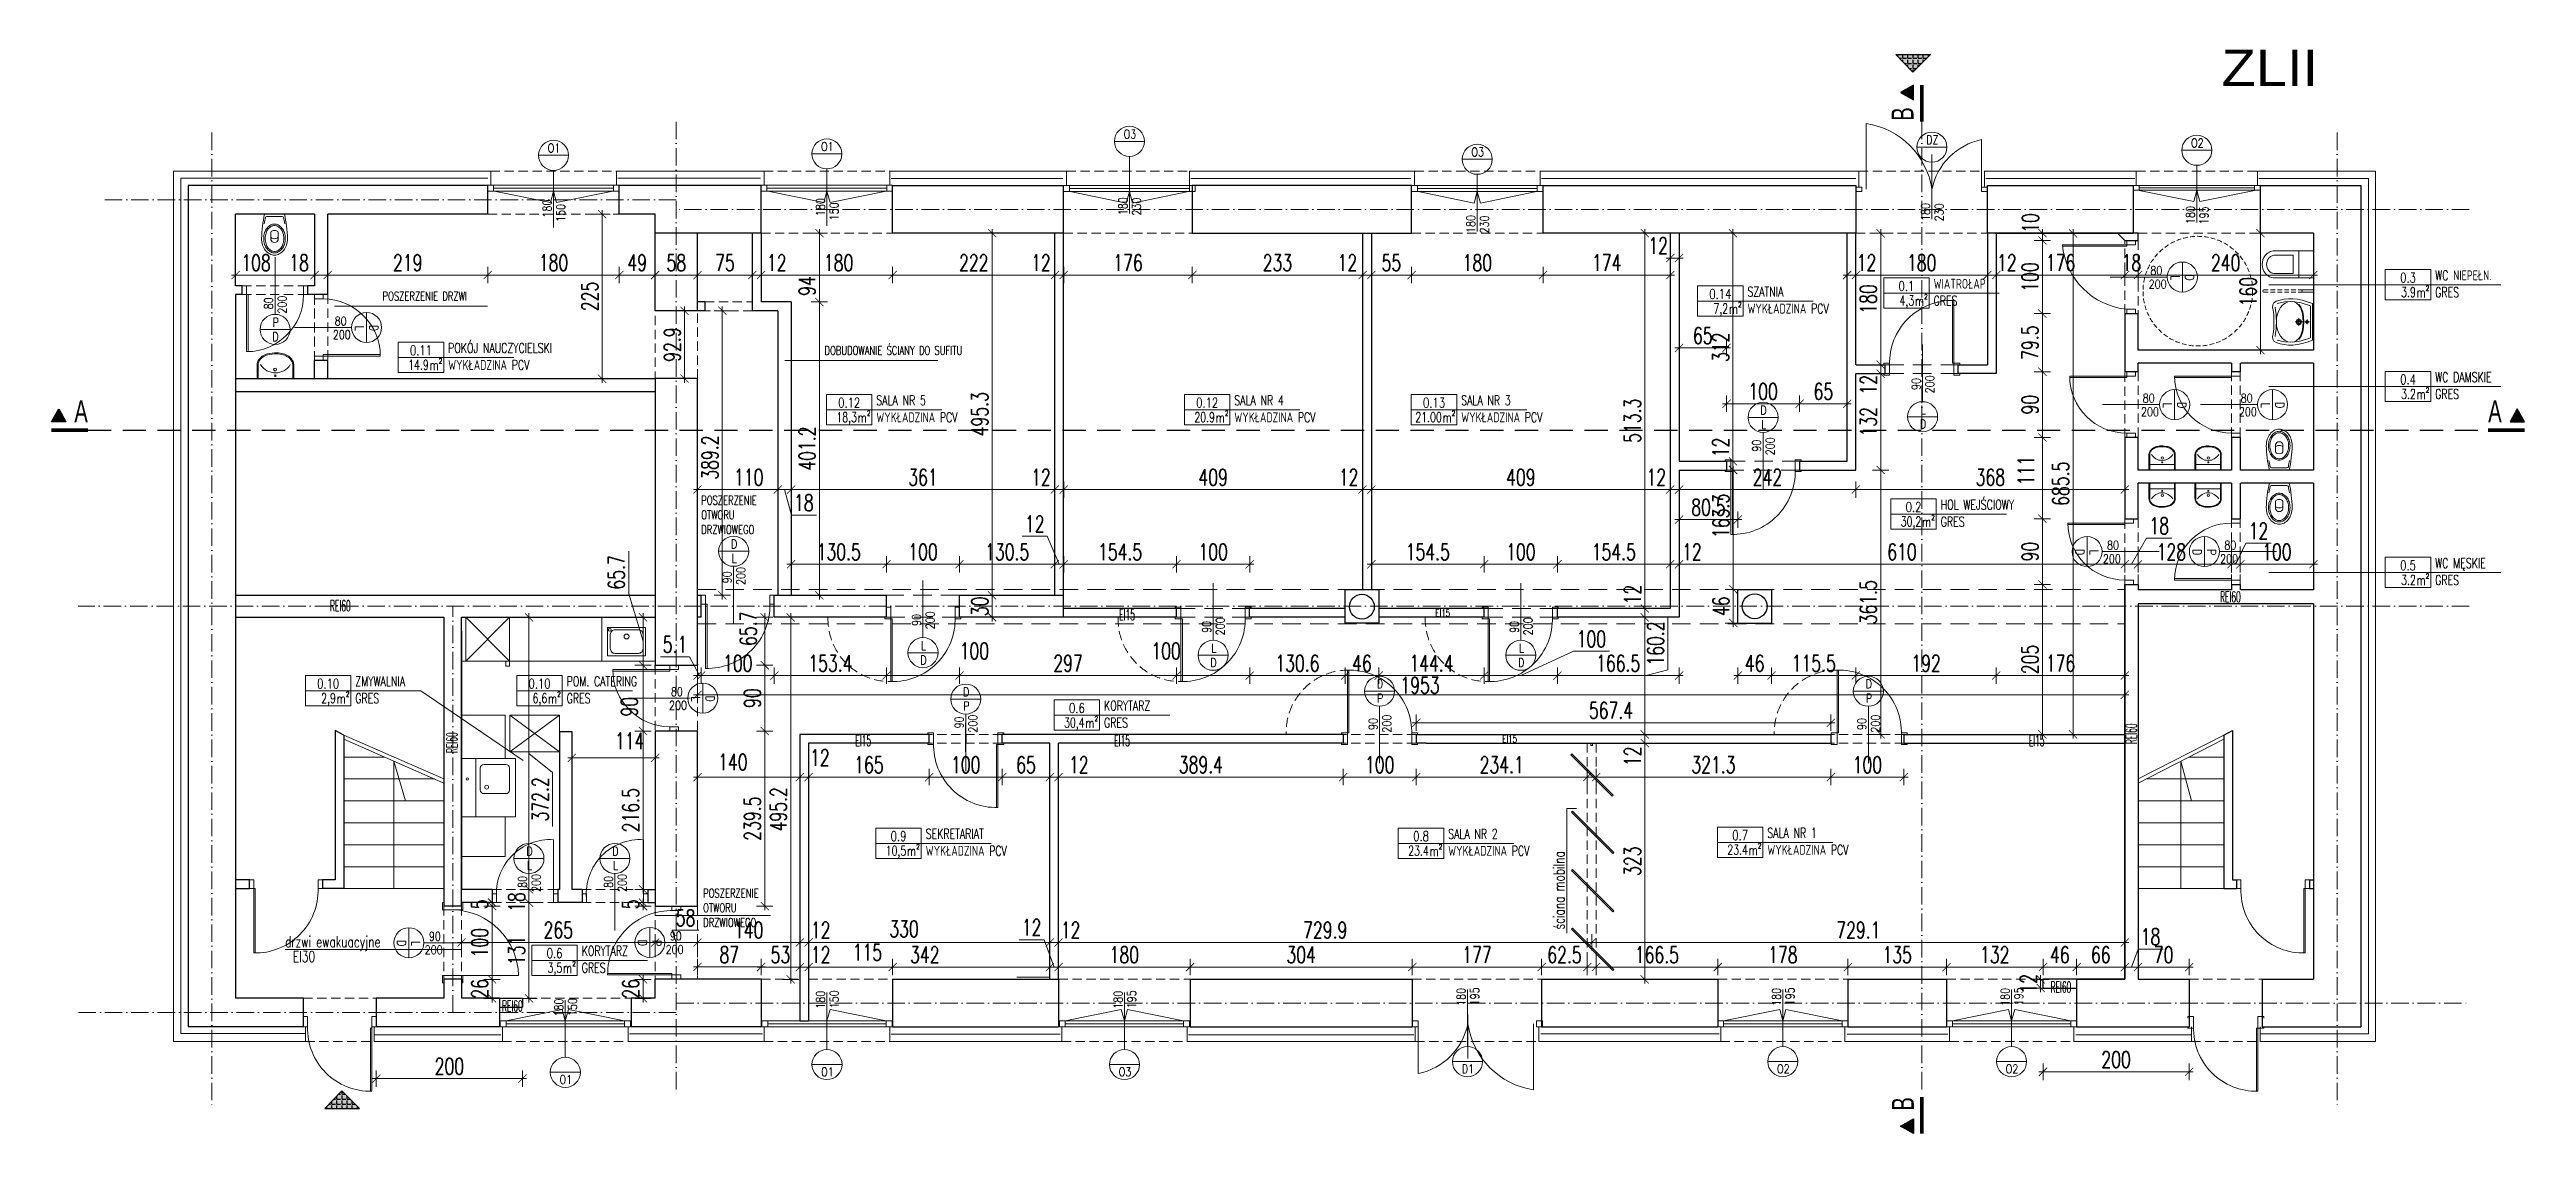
# Model space of a CAD drawing. Header units: millimetres. Extents: x -105266 to 178069, y 491 to 168574.
# Drawn here: x -45799 to -42410, y 55631 to 57116 of the extents above; entities that cross this region are included whole.
import ezdxf
from ezdxf.enums import TextEntityAlignment as Align

# ---------------------------------------------------------------- set-up
doc = ezdxf.new("R2010")
doc.units = ezdxf.units.MM
for name, pattern in [('ACAD_ISO10W100', [18, 12, -3, 0, -3]), ('DASHED', [19.05, 12.7, -6.35]), ('HIDDEN', [9.525, 6.35, -3.175])]:
    doc.linetypes.add(name, pattern=pattern)
doc.layers.get('defpoints').update_dxf_attribs({"color": 4})
for name, color, linetype, lineweight in [('A-izolacja', 4, 'BATTING', 5), ('A-murowane', 2, 'Continuous', 30), ('A-nad', 4, 'DASHED', 15), ('A-wykończenia', 6, 'Continuous', 13), ('A01_OSIE', 9, 'ACAD_ISO10W100', 9), ('A05_SCIANY', 1, 'Continuous', 20), ('A06_WIDOK', 6, 'Continuous', 15), ('A07_DRZWI_OKNA', 4, 'Continuous', 5), ('A08_OPIS DRZWI_OKIEN', 9, 'Continuous', 9), ('A09_MATERIAL', 251, 'Continuous', 0), ('A10_OPIS', 4, 'Continuous', 15), ('A13_WYPOSAZENIE SANITARNE', 41, 'Continuous', 9), ('A16_OPIS_POM', 2, 'Continuous', 9), ('A17_OPIS_WARSTW', 32, 'Continuous', 9), ('stolarka', 1, 'Continuous', 5)]:
    doc.layers.add(name, color=color, linetype=linetype, lineweight=lineweight)
doc.styles.add('ARIAL NARROW', font='')
doc.styles.add('ROMANS', font='romans', dxfattribs={"width": 0.7})
doc.styles.add('TBTEXT', font='arial.ttf', dxfattribs={"width": 1.1})
doc.styles.add('WYM', font='ROMANS.SHX', dxfattribs={"width": 0.75})
doc.styles.add('X', font='ROMANS.shx', dxfattribs={"width": 0.5})
doc.styles.get('ARIAL NARROW').set_extended_font_data('Arial Narrow')
doc.linetypes.add('BATTING', pattern='A,0.00254,-2.54,[134,ltypeshp.shx,S=2.54,R=0,X=-2.54,Y=0],-5.08,[134,ltypeshp.shx,S=2.54,R=180,X=2.54,Y=0],-2.54', length=10.16254)
doc.dimstyles.new('PM-100', dxfattribs={"dimscale": 2.8, "dimtxt": 8, "dimasz": 0.5, "dimexe": 0, "dimexo": 0, "dimgap": 2, "dimtad": 1, "dimdec": 1, "dimrnd": 0.1, "dimzin": 13, "dimdsep": 46, "dimtxsty": 'ROMANS', "dimblk": 'Q', "dimcen": 0, "dimse1": 1, "dimse2": 1, "dimclrd": 256, "dimclre": 251, "dimclrt": 41, "dimadec": 1, "dimazin": 0, "dimtfac": 1, "dimtdec": 1, "dimtix": 1, "dimtmove": 1, "dimatfit": 0, "dimldrblk": 'NONE', "dimfxl": 1, "dimtolj": 1, "dimtzin": 13, "dimlwd": -1, "dimlwe": 0, "dimarcsym": 0})

msp = doc.modelspace()

# ---------------------------------------------------------------- texts
at = {"layer": 'A05_SCIANY', "style": 'X', "width": 0.7}
for s, p in [('drzwi ewakuacyjne', (-45477.03, 55888.53)), ('EI30', (-45466.24, 55868.21))]:
    msp.add_text(s, height=15, dxfattribs=at).set_placement(p)
at = {"layer": 'A05_SCIANY', "char_height": 15, "attachment_point": 1, "style": 'X'}
for s, insert in [('REI60', (-45415.54, 56363)), ('REI60', (-42829.41, 56375.25)), ('EI15', (-44335.71, 56350.71)), ('EI15', (-44696.71, 56178.51)), ('EI15', (-44342.49, 56178.51)), ('EI15', (-43091.19, 56178.51)), ('REI60', (-43061.29, 55841.52)), ('REI60', (-45180.14, 55815.81))]:
    msp.add_mtext_dynamic_manual_height_columns(s, width=76, gutter_width=125, heights=[0], dxfattribs=dict(at, insert=insert))
at = {"layer": 'A05_SCIANY', "char_height": 15, "attachment_point": 1, "rotation": 90, "style": 'X'}
for insert in [(-42958.4, 56166.24), (-45256.26, 56154.16)]:
    msp.add_mtext_dynamic_manual_height_columns('REI60', width=76, gutter_width=125, heights=[0], dxfattribs=dict(at, insert=insert))
at = {"layer": 'A09_MATERIAL', "style": 'TBTEXT', "width": 1.1}
msp.add_text('ZLII', height=50, dxfattribs=at).set_placement((-42827.5, 57066.29))
at = {"layer": 'A10_OPIS', "color": 1, "char_height": 30, "width": 35, "attachment_point": 5, "rotation": 90, "style": 'ARIAL NARROW'}
for insert in [(-43263.89, 57028.14), (-43263.43, 55674.23)]:
    msp.add_mtext('{\\W0.8;B}', dxfattribs=dict(at, insert=insert))
at = {"layer": 'A10_OPIS', "color": 1, "char_height": 30, "width": 35, "attachment_point": 5, "style": 'ARIAL NARROW'}
for insert in [(-45756.18, 56621.62), (-42453.32, 56621.62)]:
    msp.add_mtext('{\\W0.8;A}', dxfattribs=dict(at, insert=insert))
at = {"layer": 'A17_OPIS_WARSTW', "ltscale": 0.9, "attachment_point": 1, "style": 'ROMANS'}
for s, width, insert, char_height in [('POSZERZENIE DRZWI', 238.4455, (-45343.64, 56785.08), 12), ('DOBUDOWANIE ŚCIANY DO SUFITU', 238.4455, (-44738.95, 56710.8), 12), ('POSZERZENIE OTWORU DRZWIOWEGO', 106.6594, (-44907.63, 56505.8), 12), ('EI15', 76, (-43903.15, 56350.71), 10), ('EI15', 76, (-43811.49, 56178.51), 10), ('POSZERZENIE OTWORU DRZWIOWEGO', 106.6594, (-44904.98, 55968.4), 12)]:
    msp.add_mtext_dynamic_manual_height_columns(s, width=width, gutter_width=125, heights=[0], dxfattribs=dict(at, insert=insert, char_height=char_height))
at = {"layer": 'A17_OPIS_WARSTW', "insert": (-43741.45, 55912.73), "char_height": 15, "attachment_point": 1, "rotation": 90, "style": 'ROMANS'}
msp.add_mtext_dynamic_manual_height_columns('ściana mobilna', width=203.4805, gutter_width=12.5, heights=[0], dxfattribs=at)

# ---------------------------------------------------------------- blocks, each defined once
blk = doc.blocks.new('A$C53C22F8D')
at = {"color": 0, "linetype": 'Continuous'}
for p, q in [((-18.5, -53), (-18.5, 0)), ((-18.5, 0), (18.5, 0)), ((18.5, -53), (18.5, 0)), ((-18.5, -20), (18.5, -20)), ((-12.5, -53), (-12.5, -27.5)), ((-12.5, -27.5), (12.5, -27.5)), ((12.5, -27.5), (12.5, -53)), ((-18.4, -54.9), (-18.5, -53)), ((-18.1, -56.7), (-18.4, -54.9)), ((-17.5, -58.5), (-18.1, -56.7)), ((-16.8, -60.3), (-17.5, -58.5)), ((-15.8, -61.9), (-16.8, -60.3)), ((-14.7, -63.4), (-15.8, -61.9)), ((-13.4, -64.8), (-14.7, -63.4)), ((-12, -66), (-13.4, -64.8)), ((-12.4, -54.2), (-12.5, -53)), ((-12.2, -55.4), (-12.4, -54.2)), ((-11.9, -56.5), (-12.2, -55.4)), ((-9.3, -67.7), (-12, -66)), ((-11.4, -57.6), (-11.9, -56.5)), ((-10.8, -58.6), (-11.4, -57.6)), ((-10.1, -59.6), (-10.8, -58.6)), ((-9.3, -60.4), (-10.1, -59.6)), ((-8.4, -61.2), (-9.3, -60.4)), ((-6.3, -69), (-9.3, -67.7)), ((-6.5, -62.4), (-8.4, -61.2)), ((-4.4, -63.3), (-6.5, -62.4)), ((-2.2, -63.8), (-4.4, -63.3)), ((0, -64), (-2.2, -63.8)), ((2.2, -63.8), (0, -64)), ((4.4, -63.3), (2.2, -63.8)), ((6.5, -62.4), (4.4, -63.3)), ((9.3, -67.7), (6.3, -69)), ((8.4, -61.2), (6.5, -62.4)), ((9.3, -60.4), (8.4, -61.2)), ((10.1, -59.6), (9.3, -60.4)), ((12, -66), (9.3, -67.7)), ((10.8, -58.6), (10.1, -59.6)), ((11.4, -57.6), (10.8, -58.6)), ((11.9, -56.5), (11.4, -57.6)), ((12.2, -55.4), (11.9, -56.5)), ((13.4, -64.8), (12, -66)), ((12.4, -54.2), (12.2, -55.4)), ((12.5, -53), (12.4, -54.2)), ((14.7, -63.4), (13.4, -64.8)), ((15.8, -61.9), (14.7, -63.4)), ((16.8, -60.3), (15.8, -61.9)), ((17.5, -58.5), (16.8, -60.3)), ((18.1, -56.7), (17.5, -58.5)), ((18.4, -54.9), (18.1, -56.7)), ((18.5, -53), (18.4, -54.9)), ((-3.2, -69.7), (-6.3, -69)), ((0, -70), (-3.2, -69.7)), ((3.2, -69.7), (0, -70)), ((6.3, -69), (3.2, -69.7))]:
    blk.add_line(p, q, dxfattribs=at)
blk = doc.blocks.new('A$C4C256CE4')
at = {"layer": 'stolarka'}
for p, q in [((8, -27.5), (170, -27.5)), ((8, -31.5), (170, -31.5)), ((4, -35.5), (178, -35.5))]:
    blk.add_line(p, q, dxfattribs=at)
for points in [[(0, -27.5), (8, -27.5), (8, -35.5), (0, -35.5), (0, -27.5)], [(170, -27.5), (178, -27.5), (178, -35.5), (170, -35.5), (170, -27.5)]]:
    blk.add_lwpolyline(points, dxfattribs=at)
blk = doc.blocks.new('A$C053F561D')
at = {"layer": 'stolarka'}
for p, q in [((0, -2), (180, -2)), ((0, -10), (180, -10)), ((8, -6), (172, -6))]:
    blk.add_line(p, q, dxfattribs=at)
for points in [[(0, -2), (8, -2), (8, -10), (0, -10), (0, -2)], [(180, -2), (172, -2), (172, -10), (180, -10), (180, -2)]]:
    blk.add_lwpolyline(points, dxfattribs=at)
blk = doc.blocks.new('A$C6A5911E1')
at = {"layer": 'stolarka'}
for p, q in [((0, -4), (174, -4)), ((0, -10), (174, -10)), ((8, -7), (166, -7))]:
    blk.add_line(p, q, dxfattribs=at)
for points in [[(0, -4), (8, -4), (8, -10), (0, -10), (0, -4)], [(166, -4), (174, -4), (174, -10), (166, -10), (166, -4)]]:
    blk.add_lwpolyline(points, dxfattribs=at)
blk = doc.blocks.new('drzwi opis')
for p, q in [((-29.3, 124.9), (29.3, 124.9)), ((0, 95.6), (0, -15.6))]:
    blk.add_line(p, q)
blk.add_circle((0, 124.9), 29.3)
at = {"style": 'ROMANS', "width": 0.7}
for tag, p in [('WDPPOZ', (0, 102.7)), ('WDNR', (1.1, 127.5))]:
    blk.add_attdef(tag, text='', height=17, dxfattribs=at).set_placement(p, align=Align.CENTER)
for tag, p in [('WDS', (-4.1, -6)), ('WDH', (22.5, -6.4))]:
    blk.add_attdef(tag, text='', height=17, rotation=90, dxfattribs=at).set_placement(p, align=Align.CENTER)
blk = doc.blocks.new('A$C580238C6')
for points in [[(-54, 0), (-54, -4.6), (-54.3, -9.4), (-54.7, -13.6), (-55.3, -16.5), (-56, -20.4), (-55.6, -24), (-54, -26.9), (-51.1, -28.9), (-45.5, -30.7), (-39.7, -31.9), (-33.6, -32.5), (-27.4, -32.4), (-20.9, -31.7), (-14.2, -30.3), (-7.2, -28.4), (0, -25.8), (0, 0), (0, 25.8), (-7.2, 28.4), (-14.2, 30.3), (-20.9, 31.7), (-27.4, 32.4), (-33.6, 32.5), (-39.7, 31.9), (-45.5, 30.7), (-51.1, 28.9), (-54, 26.9), (-55.6, 24), (-56, 20.4), (-55.3, 16.5), (-54.7, 13.6), (-54.3, 9.4), (-54, 4.6), (-54, 0)], [(-15.3, 0), (-15.6, -1.5), (-16.4, -2.7), (-17.6, -3.5), (-19, -3.8), (-20.5, -3.5), (-21.7, -2.7), (-22.5, -1.5), (-22.8, 0), (-22.5, 1.5), (-21.7, 2.7), (-20.5, 3.5), (-19, 3.8), (-17.6, 3.5), (-16.4, 2.7), (-15.6, 1.5), (-15.3, 0)], [(-16.7, 0), (-16.9, -0.9), (-17.4, -1.6), (-18.1, -2.1), (-19, -2.3), (-19.9, -2.1), (-20.6, -1.6), (-21.1, -0.9), (-21.3, 0), (-21.1, 0.9), (-20.6, 1.6), (-19.9, 2.1), (-19, 2.3), (-18.1, 2.1), (-17.4, 1.6), (-16.9, 0.9), (-16.7, 0)], [(-5.7, 0), (-5.9, -0.7), (-6.2, -1.2), (-6.8, -1.6), (-7.5, -1.8), (-8.2, -1.6), (-8.7, -1.2), (-9.1, -0.7), (-9.2, 0), (-9.1, 0.7), (-8.7, 1.2), (-8.2, 1.6), (-7.5, 1.8), (-6.8, 1.6), (-6.2, 1.2), (-5.9, 0.7), (-5.7, 0)]]:
    blk.add_lwpolyline(points, close=True)
for points in [[(-52.5, -20.6), (-51.6, -15.9), (-51.1, -10.9), (-50.7, -5.5), (-50.5, 0), (-50.7, 5.5), (-51.1, 10.8), (-51.6, 15.9), (-52.5, 20.6)], [(-30.1, 28.4), (-34.4, 27.9), (-38.3, 26.2), (-41.8, 23.5), (-44.8, 20), (-47.2, 15.8), (-49, 11), (-50.2, 5.7), (-50.6, 0), (-50.2, -5.7), (-49, -11), (-47.2, -15.8), (-44.8, -20.1), (-41.8, -23.6), (-38.3, -26.3), (-34.4, -28), (-30.1, -28.6)], [(-49.3, -25.7), (-39, -28.1), (-27.7, -28.5), (-15.6, -26.6), (-2.8, -22.5), (-2.8, 0), (-2.8, 22.5), (-15.6, 26.6), (-27.7, 28.5), (-39, 28.1), (-49.3, 25.7)], [(-30.1, 28.4), (-25.8, 27.9), (-22.2, 26.2), (-19.3, 23.5), (-16.9, 20), (-15.2, 15.8), (-14, 10.9), (-13.3, 5.6), (-13, -0.1), (-13.3, -5.7), (-14, -11.1), (-15.2, -15.9), (-16.9, -20.1), (-19.3, -23.6), (-22.2, -26.3), (-25.8, -28), (-30.1, -28.6)], [(-24.3, 0), (-13.8, 0)], [(-19, -5.3), (-19, 5.3)], [(-18.7, 24.3), (-15.7, 19.8), (-13.6, 14), (-12.4, 7.3), (-12, -0.1), (-12.4, -7.4), (-13.6, -14.1), (-15.7, -19.9), (-18.7, -24.4)], [(-10.7, 0), (-4.2, 0)], [(-7.5, 3.3), (-7.5, -3.3)]]:
    blk.add_lwpolyline(points)
at = {"const_width": 0.282}
for points in [[(-21.4, 0.1), (-21.4, 0.1)], [(-20.4, 0.1), (-20.4, 0.1)]]:
    blk.add_lwpolyline(points, dxfattribs=at)
blk = doc.blocks.new('A$C511E121E')
at = {"rotation": 90}
blk.add_blockref('A$C580238C6', (32.5, 56), dxfattribs=at)
blk = doc.blocks.new('A$C29DB560A')
at = {"layer": 'A13_WYPOSAZENIE SANITARNE', "linetype": 'HIDDEN'}
for p, q in [((0, 55), (0, 1.5)), ((3, 55), (3, 1.5))]:
    blk.add_line(p, q, dxfattribs=at)
at = {"layer": 'A13_WYPOSAZENIE SANITARNE'}
blk.add_lwpolyline([(3, 70), (3, 55, -1), (0, 55, 0.366548)], format="xyb", dxfattribs=at)
blk.add_lwpolyline([(0, 55), (0, 70)], dxfattribs=at)
blk.add_arc((1.5, 1.5), 1.5, 180, 0, dxfattribs=at)
blk = doc.blocks.new('MW-0-151')
at = {"color": 0, "linetype": 'ByBlock'}
for points in [[(17.7, -33.3, -0.078305), (16.3, -42.2, -0.087719), (12.6, -49.3, -0.105432), (6.6, -54.4, -0.122623), (0, -56, -0.122623), (-6.6, -54.4, -0.105432), (-12.6, -49.3, -0.087719), (-16.3, -42.2, -0.078305), (-17.7, -33.3, -0.053819), (-13.5, 0), (13.5, 0, -0.053819)], [(14.8, -33.3, -0.078305), (13.5, -41.3, -0.087719), (10.2, -47.5, -0.105432), (5.1, -51.7, -0.122623), (0, -53, -0.122623), (-5.1, -51.7, -0.105432), (-10.2, -47.5, -0.087719), (-13.5, -41.3, -0.078305), (-14.7, -33.3, -0.078305), (-13.5, -25.2, -0.087719), (-10.2, -19, -0.105432), (-5.1, -14.8, -0.122623), (0, -13.5, -0.122623), (5.1, -14.8, -0.105432), (10.2, -19, -0.087719), (13.5, -25.2, -0.078305)], [(-12.7, -33.3, -0.078305), (-11.6, -25.8, -0.087719), (-8.6, -20.2, -0.105432), (-4.2, -16.5, -0.122623), (0, -15.5, -0.122623), (4.2, -16.5, -0.105432), (8.6, -20.2, -0.087719), (11.6, -25.8, -0.078305), (12.8, -33.3, -0.078305), (11.6, -40.7, -0.087719), (8.6, -46.3, -0.105432), (4.2, -50, -0.122623), (0, -51, -0.122623), (-4.2, -50, -0.105432), (-8.6, -46.3, -0.087719), (-11.6, -40.7, -0.078305)], [(-3.8, -23.1, 0.291048), (-5, -24.9), (-5, -34.9, 0.778001), (5, -34.9), (5, -24.9, 0.291048), (3.8, -23.1, 0.222518)]]:
    blk.add_lwpolyline(points, format="xyb", close=True, dxfattribs=at)
blk.add_lwpolyline([(14, -13.1, 0.014098), (12.5, -4.6, 0.354735), (10.5, -3), (-10.5, -3, 0.354735), (-12.5, -4.6, 0.014098), (-14, -13.1, 0.014098)], format="xyb", dxfattribs=at)
for centre, radius, start, end in [((-3, -31), 2, 180, 244.9101), ((0, -24.6), 9.07, 244.9101, 295.0899), ((3, -31), 2, 295.0899, 0)]:
    blk.add_arc(centre, radius, start, end, dxfattribs=at)
blk = doc.blocks.new('A$C7BA667EE')
at = {"color": 0, "linetype": 'ByBlock'}
for p, q in [((-28.3, 23.1), (-28.3, 0)), ((28.3, 0), (28.3, 23.1))]:
    blk.add_line(p, q, dxfattribs=at)
blk.add_lwpolyline([(-30, 23.1), (-30, 0), (30, 0), (30, 23.1, 0.135616), (28.1, 30.1, 0.106924), (21.8, 36.8, 0.08175), (13.1, 40.9, 0.051649), (-2, 42.5, 0.069931), (-13.1, 40.9, 0.08175), (-21.8, 36.8, 0.106924), (-28.1, 30.1, 0.135616)], format="xyb", close=True, dxfattribs=at)
blk.add_lwpolyline([(28.3, 23.1, 0.135616), (26.6, 29.2, 0.106924), (20.8, 35.4, 0.08175), (12.6, 39.3, 0.051052), (-2, 40.8, 0.069931), (-12.6, 39.3, 0.08175), (-20.8, 35.4, 0.106924), (-26.6, 29.2, 0.135616), (-28.3, 23.1, 0.135616)], format="xyb", dxfattribs=at)
blk.add_lwpolyline([(28.3, 0), (-28.3, 0)])
for centre, radius in [((0.5, 15), 2.5), ((0.3, 4.9), 1.29)]:
    blk.add_circle(centre, radius, dxfattribs=at)
blk.add_arc((0, 38.2), 28.7, 211.6763, 328.3237, dxfattribs=at)
blk = doc.blocks.new('D80')
at = {"color": 0, "linetype": 'ByBlock'}
for p, q in [((-3792.1, -2425.7), (-3792.1, -2335.7)), ((-3790.1, -2413.7), (-3790.1, -2335.7)), ((-3753.1, -2401.8), (-3753.1, -2441.6)), ((-3798.1, -2425.7), (-3798.1, -2413.7)), ((-3798.1, -2413.7), (-3790.1, -2413.7)), ((-3798.1, -2425.7), (-3792.1, -2425.7)), ((-3753.1, -2425.7), (-3753.1, -2413.7)), ((-3714.1, -2425.7), (-3714.1, -2413.7)), ((-3708.1, -2413.7), (-3714.1, -2413.7)), ((-3708.1, -2425.7), (-3714.1, -2425.7)), ((-3708.1, -2425.7), (-3708.1, -2413.7))]:
    blk.add_line(p, q, dxfattribs=at)
blk.add_arc((-3792.1, -2413.7), 78, 0, 90, dxfattribs=at)
blk = doc.blocks.new('A$C5E647A0B')
blk.add_blockref('D80', (3708.1, 2425.7))
blk = doc.blocks.new('A$C710C7D7E')
blk.add_blockref('A$C5E647A0B', (90, 0))
blk = doc.blocks.new('opis-pomieszczenie')
for p, q in [((-64.8, 0), (99.9, 0)), ((0, 21.8), (0, -21.4))]:
    blk.add_line(p, q)
blk.add_lwpolyline([(0, 21.8), (-64.8, 21.8), (-64.8, -21.4), (0, -21.4)])
at = {"style": 'ROMANS', "width": 0.7}
for s, height, p in [('m', 14.3, (-13.8, -18)), ('2', 7.15, (-4.6, -8.4))]:
    blk.add_text(s, height=height, dxfattribs=at).set_placement(p, align=Align.CENTER)
blk.add_attdef('NR', text='', height=14.3, dxfattribs=at).set_placement((-32.4, 2.8), align=Align.CENTER)
for tag, p in [('POMIESZCZENIE', (6.3, 3.9)), ('POS', (6.3, -17.6))]:
    blk.add_attdef(tag, p, '', height=14.3, dxfattribs=at)
blk.add_attdef('POW', text='', height=14.3, dxfattribs=at).set_placement((-27, -17.4), align=Align.RIGHT)
blk = doc.blocks.new('Q')
for p, q in [((-4, 0), (4, 0)), ((0, 8), (0, -8))]:
    blk.add_line(p, q)
at = {"const_width": 0.7}
blk.add_lwpolyline([(4, 4), (-4, -4)], dxfattribs=at)
blk = doc.blocks.new('*D138')
at = {"layer": 'A17_OPIS_WARSTW', "transparency": 16777216}
blk.add_line((-43616.6, 56166.2), (-43616.6, 55846), dxfattribs=at)
at = {"layer": 'defpoints', "color": 0, "transparency": 16777216}
for p in [(-43915.7, 56167.6), (-43745.7, 55844.6), (-43616.6, 55844.6)]:
    blk.add_point(p, dxfattribs=at)
at = {"layer": 'A17_OPIS_WARSTW', "transparency": 16777216, "xscale": 1.399999999999999, "yscale": 1.399999999999999, "zscale": 1.399999999999999}
for p, rotation in [((-43616.6, 56167.6), 90), ((-43616.6, 55844.6), 270)]:
    blk.add_blockref('Q', p, dxfattribs=dict(at, rotation=rotation))
at = {"layer": 'A17_OPIS_WARSTW', "color": 41, "transparency": 16777216, "insert": (-43633.4, 56006.1), "char_height": 22.4, "attachment_point": 5, "rotation": 90, "style": 'ROMANS'}
blk.add_mtext('\\A1;323', dxfattribs=at)
blk = doc.blocks.new('_None')
blk = doc.blocks.new('*D139')
at = {"layer": 'A17_OPIS_WARSTW', "transparency": 16777216}
for p, q in [((-43616.6, 56181), (-43616.6, 56338.4)), ((-43585, 56268), (-43585, 56339.7)), ((-43616.6, 56259.7), (-43585, 56268))]:
    blk.add_line(p, q, dxfattribs=at)
at = {"layer": 'defpoints', "color": 0, "transparency": 16777216}
for p in [(-43616.6, 56339.8), (-43616.6, 56339.8), (-43616.6, 56179.6)]:
    blk.add_point(p, dxfattribs=at)
at = {"layer": 'A17_OPIS_WARSTW', "transparency": 16777216, "xscale": 1.399999999999999, "yscale": 1.399999999999999, "zscale": 1.399999999999999}
for p, rotation in [((-43616.6, 56339.8), 90), ((-43616.6, 56179.6), 270)]:
    blk.add_blockref('Q', p, dxfattribs=dict(at, rotation=rotation))
at = {"layer": 'A17_OPIS_WARSTW', "color": 41, "transparency": 16777216, "insert": (-43601.8, 56303.9), "char_height": 22.4, "attachment_point": 5, "rotation": 90, "style": 'ROMANS'}
blk.add_mtext('\\A1;160.2', dxfattribs=at)
blk = doc.blocks.new('*D140')
at = {"layer": 'A17_OPIS_WARSTW', "transparency": 16777216}
for p, q in [((-43616.6, 56181), (-43616.6, 56182.4)), ((-43616.6, 56167.6), (-43616.6, 56179.6)), ((-43616.6, 56166.2), (-43616.6, 56164.8))]:
    blk.add_line(p, q, dxfattribs=at)
at = {"layer": 'defpoints', "color": 0, "transparency": 16777216}
for p in [(-43616.6, 56179.6), (-43616.6, 56179.6), (-43616.6, 56167.6)]:
    blk.add_point(p, dxfattribs=at)
at = {"layer": 'A17_OPIS_WARSTW', "transparency": 16777216, "xscale": 1.399999999999999, "yscale": 1.399999999999999, "zscale": 1.399999999999999}
for p, rotation in [((-43616.6, 56179.6), 270), ((-43616.6, 56167.6), 90)]:
    blk.add_blockref('Q', p, dxfattribs=dict(at, rotation=rotation))
at = {"layer": 'A17_OPIS_WARSTW', "color": 41, "transparency": 16777216, "insert": (-43633.4, 56149.6), "char_height": 22.4, "attachment_point": 5, "rotation": 90, "style": 'ROMANS'}
blk.add_mtext('\\A1;12', dxfattribs=at)
blk = doc.blocks.new('*D141')
at = {"layer": 'A17_OPIS_WARSTW', "transparency": 16777216}
blk.add_line((-45234.3, 55895.1), (-44972.1, 55895.1), dxfattribs=at)
at = {"layer": 'defpoints', "color": 0, "transparency": 16777216}
for p in [(-44970.7, 55895.1), (-45235.7, 55870.4), (-44970.7, 55870.4)]:
    blk.add_point(p, dxfattribs=at)
at = {"layer": 'A17_OPIS_WARSTW', "transparency": 16777216, "xscale": 1.399999999999999, "yscale": 1.399999999999999, "zscale": 1.399999999999999, "rotation": 180}
blk.add_blockref('Q', (-45235.7, 55895.1), dxfattribs=at)
at = {"layer": 'A17_OPIS_WARSTW', "transparency": 16777216, "xscale": 1.399999999999999, "yscale": 1.399999999999999, "zscale": 1.399999999999999}
blk.add_blockref('Q', (-44970.7, 55895.1), dxfattribs=at)
at = {"layer": 'A17_OPIS_WARSTW', "color": 41, "transparency": 16777216, "insert": (-45103.2, 55911.9), "char_height": 22.4, "attachment_point": 5, "style": 'ROMANS'}
blk.add_mtext('\\A1;265', dxfattribs=at)
blk = doc.blocks.new('*D142')
at = {"layer": 'A17_OPIS_WARSTW', "transparency": 16777216}
for p, q in [((-45143.3, 55969), (-45143.3, 56338.4)), ((-45143.3, 56153.7), (-45111.1, 56127.7)), ((-45111.1, 56127.7), (-45111.1, 56053.8))]:
    blk.add_line(p, q, dxfattribs=at)
at = {"layer": 'defpoints', "color": 0, "transparency": 16777216}
for p in [(-45143.3, 56339.8), (-45130.1, 56339.8), (-45130.1, 55967.6)]:
    blk.add_point(p, dxfattribs=at)
at = {"layer": 'A17_OPIS_WARSTW', "transparency": 16777216, "xscale": 1.399999999999999, "yscale": 1.399999999999999, "zscale": 1.399999999999999}
for p, rotation in [((-45143.3, 56339.8), 90), ((-45143.3, 55967.6), 270)]:
    blk.add_blockref('Q', p, dxfattribs=dict(at, rotation=rotation))
at = {"layer": 'A17_OPIS_WARSTW', "color": 41, "transparency": 16777216, "insert": (-45127.9, 56090.7), "char_height": 22.4, "attachment_point": 5, "rotation": 90, "style": 'ROMANS'}
blk.add_mtext('\\A1;372.2', dxfattribs=at)
blk = doc.blocks.new('*D143')
at = {"layer": 'A17_OPIS_WARSTW', "transparency": 16777216}
blk.add_line((-44911.3, 56233.7), (-42961.1, 56233.7), dxfattribs=at)
at = {"layer": 'defpoints', "color": 0, "transparency": 16777216}
for p in [(-44912.7, 56315.5), (-42959.7, 56320.5), (-42959.7, 56233.7)]:
    blk.add_point(p, dxfattribs=at)
at = {"layer": 'A17_OPIS_WARSTW', "transparency": 16777216, "xscale": 1.399999999999999, "yscale": 1.399999999999999, "zscale": 1.399999999999999, "rotation": 180}
blk.add_blockref('Q', (-44912.7, 56233.7), dxfattribs=at)
at = {"layer": 'A17_OPIS_WARSTW', "transparency": 16777216, "xscale": 1.399999999999999, "yscale": 1.399999999999999, "zscale": 1.399999999999999}
blk.add_blockref('Q', (-42959.7, 56233.7), dxfattribs=at)
at = {"layer": 'A17_OPIS_WARSTW', "color": 41, "transparency": 16777216, "insert": (-43924.1, 56246.9), "char_height": 22.4, "attachment_point": 5, "style": 'ROMANS'}
blk.add_mtext('\\A1;1953', dxfattribs=at)
blk = doc.blocks.new('*D144')
at = {"layer": 'A17_OPIS_WARSTW', "transparency": 16777216}
blk.add_line((-44804.1, 56514.5), (-44911.3, 56514.5), dxfattribs=at)
at = {"layer": 'defpoints', "color": 0, "transparency": 16777216}
for p in [(-44912.7, 56514.5), (-44912.7, 56377.9), (-44802.7, 56377.9)]:
    blk.add_point(p, dxfattribs=at)
at = {"layer": 'A17_OPIS_WARSTW', "transparency": 16777216, "xscale": 1.399999999999999, "yscale": 1.399999999999999, "zscale": 1.399999999999999, "rotation": 180}
blk.add_blockref('Q', (-44912.7, 56514.5), dxfattribs=at)
at = {"layer": 'A17_OPIS_WARSTW', "transparency": 16777216, "xscale": 1.399999999999999, "yscale": 1.399999999999999, "zscale": 1.399999999999999}
blk.add_blockref('Q', (-44802.7, 56514.5), dxfattribs=at)
at = {"layer": 'A17_OPIS_WARSTW', "color": 41, "transparency": 16777216, "insert": (-44842.6, 56531.3), "char_height": 22.4, "attachment_point": 5, "style": 'ROMANS'}
blk.add_mtext('\\A1;110', dxfattribs=at)
blk = doc.blocks.new('*D145')
at = {"layer": 'A17_OPIS_WARSTW', "transparency": 16777216}
blk.add_line((-45043.2, 56889.7), (-45043.2, 56667.5), dxfattribs=at)
at = {"layer": 'defpoints', "color": 0, "transparency": 16777216}
for p in [(-45186.5, 56891.1), (-45186.5, 56666.1), (-45043.2, 56666.1)]:
    blk.add_point(p, dxfattribs=at)
at = {"layer": 'A17_OPIS_WARSTW', "transparency": 16777216, "xscale": 1.399999999999999, "yscale": 1.399999999999999, "zscale": 1.399999999999999}
for p, rotation in [((-45043.2, 56891.1), 90), ((-45043.2, 56666.1), 270)]:
    blk.add_blockref('Q', p, dxfattribs=dict(at, rotation=rotation))
at = {"layer": 'A17_OPIS_WARSTW', "color": 41, "transparency": 16777216, "insert": (-45060, 56778.6), "char_height": 22.4, "attachment_point": 5, "rotation": 90, "style": 'ROMANS'}
blk.add_mtext('\\A1;225', dxfattribs=at)
blk = doc.blocks.new('A$C780E13A9')
blk.add_lwpolyline([(0, 0), (40, 0), (40, 29.5), (0, 29.5)], close=True)
blk.add_lwpolyline([(7.7, 2.4), (32.2, 2.4, 0.414214), (37.2, 7.4), (37.2, 22.2, 0.414214), (32.2, 27.2), (7.7, 27.2, 0.414214), (2.7, 22.2), (2.7, 7.4, 0.414214)], format="xyb", close=True)
for centre, radius in [((37.8, 27.2), 1.5), ((20.1, 20.2), 2.6)]:
    blk.add_circle(centre, radius)
blk = doc.blocks.new('*D146')
at = {"layer": 'A17_OPIS_WARSTW', "transparency": 16777216}
blk.add_line((-44759.3, 55895.1), (-44432.1, 55895.1), dxfattribs=at)
at = {"layer": 'defpoints', "color": 0, "transparency": 16777216}
for p in [(-44760.7, 55944.6), (-44430.7, 55934.6), (-44430.7, 55895.1)]:
    blk.add_point(p, dxfattribs=at)
at = {"layer": 'A17_OPIS_WARSTW', "transparency": 16777216, "xscale": 1.399999999999999, "yscale": 1.399999999999999, "zscale": 1.399999999999999, "rotation": 180}
blk.add_blockref('Q', (-44760.7, 55895.1), dxfattribs=at)
at = {"layer": 'A17_OPIS_WARSTW', "transparency": 16777216, "xscale": 1.399999999999999, "yscale": 1.399999999999999, "zscale": 1.399999999999999}
blk.add_blockref('Q', (-44430.7, 55895.1), dxfattribs=at)
at = {"layer": 'A17_OPIS_WARSTW', "color": 41, "transparency": 16777216, "insert": (-44630.1, 55913.6), "char_height": 22.4, "attachment_point": 5, "style": 'ROMANS'}
blk.add_mtext('\\A1;330', dxfattribs=at)
blk = doc.blocks.new('*D147')
at = {"layer": 'A17_OPIS_WARSTW', "transparency": 16777216}
blk.add_line((-44417.3, 55895.1), (-43690.2, 55895.1), dxfattribs=at)
at = {"layer": 'defpoints', "color": 0, "transparency": 16777216}
for p in [(-44418.7, 55895.1), (-43688.8, 55895.1), (-43688.8, 55895.1)]:
    blk.add_point(p, dxfattribs=at)
at = {"layer": 'A17_OPIS_WARSTW', "transparency": 16777216, "xscale": 1.399999999999999, "yscale": 1.399999999999999, "zscale": 1.399999999999999, "rotation": 180}
blk.add_blockref('Q', (-44418.7, 55895.1), dxfattribs=at)
at = {"layer": 'A17_OPIS_WARSTW', "transparency": 16777216, "xscale": 1.399999999999999, "yscale": 1.399999999999999, "zscale": 1.399999999999999}
blk.add_blockref('Q', (-43688.8, 55895.1), dxfattribs=at)
at = {"layer": 'A17_OPIS_WARSTW', "color": 41, "transparency": 16777216, "insert": (-44053.8, 55911.9), "char_height": 22.4, "attachment_point": 5, "style": 'ROMANS'}
blk.add_mtext('\\A1;729.9', dxfattribs=at)
blk = doc.blocks.new('*D148')
at = {"layer": 'A17_OPIS_WARSTW', "transparency": 16777216}
blk.add_line((-43687.4, 55895.1), (-42961.1, 55895.1), dxfattribs=at)
at = {"layer": 'defpoints', "color": 0, "transparency": 16777216}
for p in [(-43688.8, 55895.1), (-42959.7, 55895.1), (-42959.7, 55867.8)]:
    blk.add_point(p, dxfattribs=at)
at = {"layer": 'A17_OPIS_WARSTW', "transparency": 16777216, "xscale": 1.399999999999999, "yscale": 1.399999999999999, "zscale": 1.399999999999999, "rotation": 180}
blk.add_blockref('Q', (-43688.8, 55895.1), dxfattribs=at)
at = {"layer": 'A17_OPIS_WARSTW', "transparency": 16777216, "xscale": 1.399999999999999, "yscale": 1.399999999999999, "zscale": 1.399999999999999}
blk.add_blockref('Q', (-42959.7, 55895.1), dxfattribs=at)
at = {"layer": 'A17_OPIS_WARSTW', "color": 41, "transparency": 16777216, "insert": (-43324.3, 55911.9), "char_height": 22.4, "attachment_point": 5, "style": 'ROMANS'}
blk.add_mtext('\\A1;729.1', dxfattribs=at)
blk = doc.blocks.new('A$C18E77E54')
at = {"layer": 'stolarka'}
for p, q in [((158, -3), (158, 87)), ((0, -3), (0, 65)), ((68, 44.5), (68, -15.7))]:
    blk.add_line(p, q, dxfattribs=at)
for centre, radius, start, end in [((173.5, -18.5), 106.6, 98.3571, 171.6429), ((-17.7, -20.7), 87.5, 11.6463, 78.3537)]:
    blk.add_arc(centre, radius, start, end, dxfattribs=at)
blk = doc.blocks.new('MW-0-102')
at = {"color": 0, "linetype": 'ByBlock'}
for p, q in [((-30.3, 0), (-30.3, -35.6)), ((26.3, -35.6), (26.3, 0))]:
    blk.add_line(p, q, dxfattribs=at)
blk.add_lwpolyline([(28, -35.6), (28, 0), (-32, 0), (-32, -35.6, 0.135616), (-30.1, -42.6, 0.106924), (-23.8, -49.3, 0.08175), (-15.1, -53.4, 0.051649), (0, -55, 0.069931), (11.1, -53.4, 0.08175), (19.8, -49.3, 0.106924), (26.1, -42.6, 0.135616)], format="xyb", close=True, dxfattribs=at)
blk.add_lwpolyline([(-30.3, -12.5), (26.3, -12.5)])
blk.add_lwpolyline([(-30.3, -35.6, 0.135616), (-28.6, -41.7, 0.106924), (-22.8, -47.9, 0.08175), (-14.6, -51.8, 0.051052), (0, -53.3, 0.069931), (10.6, -51.8, 0.08175), (18.8, -47.9, 0.106924), (24.6, -41.7, 0.135616), (26.3, -35.6, 0.135616)], format="xyb", dxfattribs=at)
for centre, radius in [((-2.5, -27.5), 2.5), ((-2.3, -17.5), 1.29)]:
    blk.add_circle(centre, radius, dxfattribs=at)
blk.add_arc((-2, -50.7), 28.7, 31.6763, 148.3237, dxfattribs=at)
blk = doc.blocks.new('A$C5DA26D5B')
at = {"layer": 'A13_WYPOSAZENIE SANITARNE', "extrusion": (0, 0, -1), "xscale": -1, "zscale": -1, "rotation": 180}
blk.add_blockref('MW-0-102', (-42, 0), dxfattribs=at)
blk = doc.blocks.new('A$C0E2605D4')
at = {"layer": 'A07_DRZWI_OKNA', "color": 0, "linetype": 'ByBlock'}
for p, q in [((-2, 2), (-2, -6)), ((-2, 2), (0, 2)), ((12, 2), (14, 2)), ((14, 2), (14, -6)), ((-2, -6), (14, -6)), ((-2, -102), (-2, -94)), ((14, -92), (100, -92)), ((14, -94), (100, -94)), ((14, -102), (14, -94)), ((-2, -102), (0, -102)), ((12, -102), (14, -102))]:
    blk.add_line(p, q, dxfattribs=at)
at = {"layer": 'A07_DRZWI_OKNA', "ltscale": 0.9}
for p, q in [((-2, -94), (14, -94)), ((14, -94), (14, -92))]:
    blk.add_line(p, q, dxfattribs=at)
at = {"layer": 'A07_DRZWI_OKNA', "color": 0, "linetype": 'ByBlock'}
blk.add_arc((14.4, -91.6), 85.6, 358.3627, 91.6373, dxfattribs=at)
blk = doc.blocks.new('A$C59B71B44')
at = {"layer": 'A07_DRZWI_OKNA', "color": 0, "linetype": 'ByBlock'}
for p, q in [((-3.5, 94.2), (-103.5, 94.2)), ((-15.5, 92.2), (-103.3, 92.2)), ((-15.5, 100.2), (-15.5, 92.2)), ((-27.4, 50), (12.4, 50))]:
    blk.add_line(p, q, dxfattribs=at)
blk.add_lwpolyline([(-15.5, 100.2), (-3.5, 100.2), (-3.5, 94.2)], dxfattribs=at)
blk.add_lwpolyline([(-15.5, 6), (-3.5, 6), (-3.5, 0), (-15.5, 0)], close=True, dxfattribs=at)
blk.add_arc((-5.8, 103.6), 98.1, 185.5338, 264.3653, dxfattribs=at)
blk = doc.blocks.new('A$C063C3B4C')
for p, q in [((80, 74), (0, 74)), ((0, 74), (0, 0)), ((80, 0), (80, 74)), ((80, 54.5), (0, 54.5)), ((0, 0), (80, 0))]:
    blk.add_line(p, q)
blk.add_lwpolyline([(36.8, 8.2), (66.8, 8.2, 0.414214), (71.8, 13.2), (71.8, 43.2, 0.414214), (66.8, 48.2), (36.8, 48.2, 0.414214), (31.8, 43.2), (31.8, 13.2, 0.414214)], format="xyb", close=True)
for centre, radius in [((40.6, 39.5), 2.6), ((52, 65.8), 1.65)]:
    blk.add_circle(centre, radius)
blk = doc.blocks.new('A$C665E76B5')
at = {"layer": 'A13_WYPOSAZENIE SANITARNE'}
for p, q in [((0, 0), (68, -50)), ((68, 0), (0, -50))]:
    blk.add_line(p, q, dxfattribs=at)
blk.add_lwpolyline([(0, -50), (68, -50), (68, 0), (0, 0)], close=True, dxfattribs=at)
blk = doc.blocks.new('*D149')
at = {"layer": 'A17_OPIS_WARSTW', "transparency": 16777216}
blk.add_line((-45143.3, 55948.2), (-45143.3, 55820), dxfattribs=at)
at = {"layer": 'defpoints', "color": 0, "transparency": 16777216}
for p in [(-45143.3, 55949.6), (-45143.3, 55818.6), (-45143.3, 55818.6)]:
    blk.add_point(p, dxfattribs=at)
at = {"layer": 'A17_OPIS_WARSTW', "transparency": 16777216, "xscale": 1.399999999999999, "yscale": 1.399999999999999, "zscale": 1.399999999999999}
for p, rotation in [((-45143.3, 55949.6), 90), ((-45143.3, 55818.6), 270)]:
    blk.add_blockref('Q', p, dxfattribs=dict(at, rotation=rotation))
at = {"layer": 'A17_OPIS_WARSTW', "color": 41, "transparency": 16777216, "insert": (-45160.1, 55884.1), "char_height": 22.4, "attachment_point": 5, "rotation": 90, "style": 'ROMANS'}
blk.add_mtext('\\A1;131', dxfattribs=at)
blk = doc.blocks.new('*D150')
at = {"layer": 'A17_OPIS_WARSTW', "transparency": 16777216}
blk.add_line((-44410.3, 56514.5), (-44004.1, 56514.5), dxfattribs=at)
at = {"layer": 'defpoints', "color": 0, "transparency": 16777216}
for p in [(-44411.7, 56744.1), (-44002.7, 56734.1), (-44002.7, 56514.5)]:
    blk.add_point(p, dxfattribs=at)
at = {"layer": 'A17_OPIS_WARSTW', "transparency": 16777216, "xscale": 1.399999999999999, "yscale": 1.399999999999999, "zscale": 1.399999999999999, "rotation": 180}
blk.add_blockref('Q', (-44411.7, 56514.5), dxfattribs=at)
at = {"layer": 'A17_OPIS_WARSTW', "transparency": 16777216, "xscale": 1.399999999999999, "yscale": 1.399999999999999, "zscale": 1.399999999999999}
blk.add_blockref('Q', (-44002.7, 56514.5), dxfattribs=at)
at = {"layer": 'A17_OPIS_WARSTW', "color": 41, "transparency": 16777216, "insert": (-44207.2, 56531.3), "char_height": 22.4, "attachment_point": 5, "style": 'ROMANS'}
blk.add_mtext('\\A1;409', dxfattribs=at)
blk = doc.blocks.new('*D310')
at = {"layer": 'A17_OPIS_WARSTW', "transparency": 16777216}
blk.add_line((-43989.3, 56514.5), (-43583.1, 56514.5), dxfattribs=at)
at = {"layer": 'defpoints', "color": 0, "transparency": 16777216}
for p in [(-43990.7, 56741.6), (-43581.7, 56697.5), (-43581.7, 56514.5)]:
    blk.add_point(p, dxfattribs=at)
at = {"layer": 'A17_OPIS_WARSTW', "transparency": 16777216, "xscale": 1.399999999999999, "yscale": 1.399999999999999, "zscale": 1.399999999999999, "rotation": 180}
blk.add_blockref('Q', (-43990.7, 56514.5), dxfattribs=at)
at = {"layer": 'A17_OPIS_WARSTW', "transparency": 16777216, "xscale": 1.399999999999999, "yscale": 1.399999999999999, "zscale": 1.399999999999999}
blk.add_blockref('Q', (-43581.7, 56514.5), dxfattribs=at)
at = {"layer": 'A17_OPIS_WARSTW', "color": 41, "transparency": 16777216, "insert": (-43786.2, 56531.3), "char_height": 22.4, "attachment_point": 5, "style": 'ROMANS'}
blk.add_mtext('\\A1;409', dxfattribs=at)
blk = doc.blocks.new('*D311')
at = {"layer": 'A17_OPIS_WARSTW', "transparency": 16777216}
blk.add_line((-43616.6, 56353.2), (-43616.6, 56863.7), dxfattribs=at)
at = {"layer": 'defpoints', "color": 0, "transparency": 16777216}
for p in [(-43935.7, 56865.1), (-43616.6, 56865.1), (-43736.2, 56351.8)]:
    blk.add_point(p, dxfattribs=at)
at = {"layer": 'A17_OPIS_WARSTW', "transparency": 16777216, "xscale": 1.399999999999999, "yscale": 1.399999999999999, "zscale": 1.399999999999999}
for p, rotation in [((-43616.6, 56865.1), 90), ((-43616.6, 56351.8), 270)]:
    blk.add_blockref('Q', p, dxfattribs=dict(at, rotation=rotation))
at = {"layer": 'A17_OPIS_WARSTW', "color": 41, "transparency": 16777216, "insert": (-43633.4, 56608.5), "char_height": 22.4, "attachment_point": 5, "rotation": 90, "style": 'ROMANS'}
blk.add_mtext('\\A1;513.3', dxfattribs=at)
blk = doc.blocks.new('*D151')
at = {"layer": 'A17_OPIS_WARSTW', "transparency": 16777216}
blk.add_line((-44783.3, 56514.5), (-44425.1, 56514.5), dxfattribs=at)
at = {"layer": 'defpoints', "color": 0, "transparency": 16777216}
for p in [(-44784.7, 56514.5), (-44423.7, 56514.5), (-44423.7, 56476.4)]:
    blk.add_point(p, dxfattribs=at)
at = {"layer": 'A17_OPIS_WARSTW', "transparency": 16777216, "xscale": 1.399999999999999, "yscale": 1.399999999999999, "zscale": 1.399999999999999, "rotation": 180}
blk.add_blockref('Q', (-44784.7, 56514.5), dxfattribs=at)
at = {"layer": 'A17_OPIS_WARSTW', "transparency": 16777216, "xscale": 1.399999999999999, "yscale": 1.399999999999999, "zscale": 1.399999999999999}
blk.add_blockref('Q', (-44423.7, 56514.5), dxfattribs=at)
at = {"layer": 'A17_OPIS_WARSTW', "color": 41, "transparency": 16777216, "insert": (-44604.2, 56531.3), "char_height": 22.4, "attachment_point": 5, "style": 'ROMANS'}
blk.add_mtext('\\A1;361', dxfattribs=at)
blk = doc.blocks.new('*D312')
at = {"layer": 'A17_OPIS_WARSTW', "transparency": 16777216}
blk.add_line((-44509.6, 56371.2), (-44509.6, 56863.7), dxfattribs=at)
at = {"layer": 'defpoints', "color": 0, "transparency": 16777216}
for p in [(-44509.6, 56865.1), (-44483, 56865.1), (-44509.6, 56369.8)]:
    blk.add_point(p, dxfattribs=at)
at = {"layer": 'A17_OPIS_WARSTW', "transparency": 16777216, "xscale": 1.399999999999999, "yscale": 1.399999999999999, "zscale": 1.399999999999999}
for p, rotation in [((-44509.6, 56865.1), 90), ((-44509.6, 56369.8), 270)]:
    blk.add_blockref('Q', p, dxfattribs=dict(at, rotation=rotation))
at = {"layer": 'A17_OPIS_WARSTW', "color": 41, "transparency": 16777216, "insert": (-44526.4, 56617.5), "char_height": 22.4, "attachment_point": 5, "rotation": 90, "style": 'ROMANS'}
blk.add_mtext('\\A1;495.3', dxfattribs=at)
blk = doc.blocks.new('*D152')
at = {"layer": 'A17_OPIS_WARSTW', "transparency": 16777216}
blk.add_line((-43568.3, 56412.4), (-42961.1, 56412.4), dxfattribs=at)
at = {"layer": 'defpoints', "color": 0, "transparency": 16777216}
for p in [(-42959.7, 56412.4), (-43569.7, 56313.4), (-42959.7, 56313.4)]:
    blk.add_point(p, dxfattribs=at)
at = {"layer": 'A17_OPIS_WARSTW', "transparency": 16777216, "xscale": 1.399999999999999, "yscale": 1.399999999999999, "zscale": 1.399999999999999, "rotation": 180}
blk.add_blockref('Q', (-43569.7, 56412.4), dxfattribs=at)
at = {"layer": 'A17_OPIS_WARSTW', "transparency": 16777216, "xscale": 1.399999999999999, "yscale": 1.399999999999999, "zscale": 1.399999999999999}
blk.add_blockref('Q', (-42959.7, 56412.4), dxfattribs=at)
at = {"layer": 'A17_OPIS_WARSTW', "color": 41, "transparency": 16777216, "insert": (-43264.7, 56429.2), "char_height": 22.4, "attachment_point": 5, "style": 'ROMANS'}
blk.add_mtext('\\A1;610', dxfattribs=at)
blk = doc.blocks.new('*D153')
at = {"layer": 'A17_OPIS_WARSTW', "transparency": 16777216}
blk.add_line((-43293.8, 56539.7), (-43293.8, 56181), dxfattribs=at)
at = {"layer": 'defpoints', "color": 0, "transparency": 16777216}
for p in [(-43360.2, 56541.1), (-43353.8, 56179.6), (-43293.8, 56179.6)]:
    blk.add_point(p, dxfattribs=at)
at = {"layer": 'A17_OPIS_WARSTW', "transparency": 16777216, "xscale": 1.399999999999999, "yscale": 1.399999999999999, "zscale": 1.399999999999999}
for p, rotation in [((-43293.8, 56541.1), 90), ((-43293.8, 56179.6), 270)]:
    blk.add_blockref('Q', p, dxfattribs=dict(at, rotation=rotation))
at = {"layer": 'A17_OPIS_WARSTW', "color": 41, "transparency": 16777216, "insert": (-43310.6, 56360.4), "char_height": 22.4, "attachment_point": 5, "rotation": 90, "style": 'ROMANS'}
blk.add_mtext('\\A1;361.5', dxfattribs=at)
blk = doc.blocks.new('*D313')
at = {"layer": 'A17_OPIS_WARSTW', "transparency": 16777216}
blk.add_line((-43326.3, 56514.5), (-42961.1, 56514.5), dxfattribs=at)
at = {"layer": 'defpoints', "color": 0, "transparency": 16777216}
for p in [(-42959.7, 56607.1), (-43327.7, 56514.5), (-42959.7, 56514.5)]:
    blk.add_point(p, dxfattribs=at)
at = {"layer": 'A17_OPIS_WARSTW', "transparency": 16777216, "xscale": 1.399999999999999, "yscale": 1.399999999999999, "zscale": 1.399999999999999, "rotation": 180}
blk.add_blockref('Q', (-43327.7, 56514.5), dxfattribs=at)
at = {"layer": 'A17_OPIS_WARSTW', "transparency": 16777216, "xscale": 1.399999999999999, "yscale": 1.399999999999999, "zscale": 1.399999999999999}
blk.add_blockref('Q', (-42959.7, 56514.5), dxfattribs=at)
at = {"layer": 'A17_OPIS_WARSTW', "color": 41, "transparency": 16777216, "insert": (-43143.7, 56531.3), "char_height": 22.4, "attachment_point": 5, "style": 'ROMANS'}
blk.add_mtext('\\A1;368', dxfattribs=at)
blk = doc.blocks.new('*D154')
at = {"layer": 'A17_OPIS_WARSTW', "transparency": 16777216}
blk.add_line((-43293.8, 56542.5), (-43293.8, 56671.7), dxfattribs=at)
at = {"layer": 'defpoints', "color": 0, "transparency": 16777216}
for p in [(-43321.7, 56673.1), (-43293.8, 56673.1), (-43321.7, 56541.1)]:
    blk.add_point(p, dxfattribs=at)
at = {"layer": 'A17_OPIS_WARSTW', "transparency": 16777216, "xscale": 1.399999999999999, "yscale": 1.399999999999999, "zscale": 1.399999999999999}
for p, rotation in [((-43293.8, 56673.1), 90), ((-43293.8, 56541.1), 270)]:
    blk.add_blockref('Q', p, dxfattribs=dict(at, rotation=rotation))
at = {"layer": 'A17_OPIS_WARSTW', "color": 41, "transparency": 16777216, "insert": (-43310.6, 56607.1), "char_height": 22.4, "attachment_point": 5, "rotation": 90, "style": 'ROMANS'}
blk.add_mtext('\\A1;132', dxfattribs=at)
blk = doc.blocks.new('*D155')
at = {"layer": 'A17_OPIS_WARSTW', "transparency": 16777216}
blk.add_line((-43134.3, 56807.9), (-42961.1, 56807.9), dxfattribs=at)
at = {"layer": 'defpoints', "color": 0, "transparency": 16777216}
for p in [(-42959.7, 56807.9), (-43135.7, 56710.6), (-42959.7, 56732.6)]:
    blk.add_point(p, dxfattribs=at)
at = {"layer": 'A17_OPIS_WARSTW', "transparency": 16777216, "xscale": 1.399999999999999, "yscale": 1.399999999999999, "zscale": 1.399999999999999, "rotation": 180}
blk.add_blockref('Q', (-43135.7, 56807.9), dxfattribs=at)
at = {"layer": 'A17_OPIS_WARSTW', "transparency": 16777216, "xscale": 1.399999999999999, "yscale": 1.399999999999999, "zscale": 1.399999999999999}
blk.add_blockref('Q', (-42959.7, 56807.9), dxfattribs=at)
at = {"layer": 'A17_OPIS_WARSTW', "color": 41, "transparency": 16777216, "insert": (-43047.7, 56824.7), "char_height": 22.4, "attachment_point": 5, "style": 'ROMANS'}
blk.add_mtext('\\A1;176', dxfattribs=at)
blk = doc.blocks.new('*D156')
at = {"layer": 'A17_OPIS_WARSTW', "transparency": 16777216}
blk.add_line((-43326.3, 56807.9), (-43149.1, 56807.9), dxfattribs=at)
at = {"layer": 'defpoints', "color": 0, "transparency": 16777216}
for p in [(-43327.7, 56813.9), (-43147.7, 56813.9), (-43147.7, 56807.9)]:
    blk.add_point(p, dxfattribs=at)
at = {"layer": 'A17_OPIS_WARSTW', "transparency": 16777216, "xscale": 1.399999999999999, "yscale": 1.399999999999999, "zscale": 1.399999999999999, "rotation": 180}
blk.add_blockref('Q', (-43327.7, 56807.9), dxfattribs=at)
at = {"layer": 'A17_OPIS_WARSTW', "transparency": 16777216, "xscale": 1.399999999999999, "yscale": 1.399999999999999, "zscale": 1.399999999999999}
blk.add_blockref('Q', (-43147.7, 56807.9), dxfattribs=at)
at = {"layer": 'A17_OPIS_WARSTW', "color": 41, "transparency": 16777216, "insert": (-43237.7, 56824.7), "char_height": 22.4, "attachment_point": 5, "style": 'ROMANS'}
blk.add_mtext('\\A1;180', dxfattribs=at)
blk = doc.blocks.new('*D157')
at = {"layer": 'A17_OPIS_WARSTW', "transparency": 16777216}
blk.add_line((-43293.8, 56863.7), (-43293.8, 56686.5), dxfattribs=at)
at = {"layer": 'defpoints', "color": 0, "transparency": 16777216}
for p in [(-43157.2, 56865.1), (-43293.8, 56685.1), (-43293.8, 56685.1)]:
    blk.add_point(p, dxfattribs=at)
at = {"layer": 'A17_OPIS_WARSTW', "transparency": 16777216, "xscale": 1.399999999999999, "yscale": 1.399999999999999, "zscale": 1.399999999999999}
for p, rotation in [((-43293.8, 56865.1), 90), ((-43293.8, 56685.1), 270)]:
    blk.add_blockref('Q', p, dxfattribs=dict(at, rotation=rotation))
at = {"layer": 'A17_OPIS_WARSTW', "color": 41, "transparency": 16777216, "insert": (-43310.6, 56775.1), "char_height": 22.4, "attachment_point": 5, "rotation": 90, "style": 'ROMANS'}
blk.add_mtext('\\A1;180', dxfattribs=at)
blk = doc.blocks.new('*D158')
at = {"layer": 'A17_OPIS_WARSTW', "transparency": 16777216}
blk.add_line((-43495.5, 56379.3), (-43495.5, 56539.7), dxfattribs=at)
at = {"layer": 'defpoints', "color": 0, "transparency": 16777216}
for p in [(-43519, 56541.1), (-43495.5, 56541.1), (-43519, 56377.9)]:
    blk.add_point(p, dxfattribs=at)
at = {"layer": 'A17_OPIS_WARSTW', "transparency": 16777216, "xscale": 1.399999999999999, "yscale": 1.399999999999999, "zscale": 1.399999999999999}
for p, rotation in [((-43495.5, 56541.1), 90), ((-43495.5, 56377.9), 270)]:
    blk.add_blockref('Q', p, dxfattribs=dict(at, rotation=rotation))
at = {"layer": 'A17_OPIS_WARSTW', "color": 41, "transparency": 16777216, "insert": (-43512.3, 56478.5), "char_height": 22.4, "attachment_point": 5, "rotation": 90, "style": 'ROMANS'}
blk.add_mtext('\\A1;163.3', dxfattribs=at)
blk = doc.blocks.new('*D159')
at = {"layer": 'A17_OPIS_WARSTW', "transparency": 16777216}
blk.add_line((-45018.3, 56807.9), (-44972.1, 56807.9), dxfattribs=at)
at = {"layer": 'defpoints', "color": 0, "transparency": 16777216}
for p in [(-45019.7, 56891.1), (-44970.7, 56807.9), (-44970.7, 56807.9)]:
    blk.add_point(p, dxfattribs=at)
at = {"layer": 'A17_OPIS_WARSTW', "transparency": 16777216, "xscale": 1.399999999999999, "yscale": 1.399999999999999, "zscale": 1.399999999999999, "rotation": 180}
blk.add_blockref('Q', (-45019.7, 56807.9), dxfattribs=at)
at = {"layer": 'A17_OPIS_WARSTW', "transparency": 16777216, "xscale": 1.399999999999999, "yscale": 1.399999999999999, "zscale": 1.399999999999999}
blk.add_blockref('Q', (-44970.7, 56807.9), dxfattribs=at)
at = {"layer": 'A17_OPIS_WARSTW', "color": 41, "transparency": 16777216, "insert": (-44995.2, 56824.7), "char_height": 22.4, "attachment_point": 5, "style": 'ROMANS'}
blk.add_mtext('\\A1;49', dxfattribs=at)
blk = doc.blocks.new('*D160')
at = {"layer": 'A17_OPIS_WARSTW', "transparency": 16777216}
blk.add_line((-44878.8, 56371.3), (-44878.8, 56757.7), dxfattribs=at)
at = {"layer": 'defpoints', "color": 0, "transparency": 16777216}
for p in [(-44904.6, 56759.1), (-44878.8, 56759.1), (-44904.6, 56369.9)]:
    blk.add_point(p, dxfattribs=at)
at = {"layer": 'A17_OPIS_WARSTW', "transparency": 16777216, "xscale": 1.399999999999999, "yscale": 1.399999999999999, "zscale": 1.399999999999999}
for p, rotation in [((-44878.8, 56759.1), 90), ((-44878.8, 56369.9), 270)]:
    blk.add_blockref('Q', p, dxfattribs=dict(at, rotation=rotation))
at = {"layer": 'A17_OPIS_WARSTW', "color": 41, "transparency": 16777216, "insert": (-44895.6, 56558.2), "char_height": 22.4, "attachment_point": 5, "rotation": 90, "style": 'ROMANS'}
blk.add_mtext('\\A1;389.2', dxfattribs=at)
blk = doc.blocks.new('*D314')
at = {"layer": 'A17_OPIS_WARSTW', "transparency": 16777216}
blk.add_line((-44930.5, 56667.6), (-44930.5, 56757.7), dxfattribs=at)
at = {"layer": 'defpoints', "color": 0, "transparency": 16777216}
for p in [(-44941.7, 56759.1), (-44930.5, 56759.1), (-44930.5, 56666.2)]:
    blk.add_point(p, dxfattribs=at)
at = {"layer": 'A17_OPIS_WARSTW', "transparency": 16777216, "xscale": 1.399999999999999, "yscale": 1.399999999999999, "zscale": 1.399999999999999}
for p, rotation in [((-44930.5, 56759.1), 90), ((-44930.5, 56666.2), 270)]:
    blk.add_blockref('Q', p, dxfattribs=dict(at, rotation=rotation))
at = {"layer": 'A17_OPIS_WARSTW', "color": 41, "transparency": 16777216, "insert": (-44947.3, 56712.7), "char_height": 22.4, "attachment_point": 5, "rotation": 90, "style": 'ROMANS'}
blk.add_mtext('\\A1;92.9', dxfattribs=at)
blk = doc.blocks.new('*D315')
at = {"layer": 'A17_OPIS_WARSTW', "transparency": 16777216}
blk.add_line((-44774.1, 56121.2), (-44911.3, 56121.2), dxfattribs=at)
at = {"layer": 'defpoints', "color": 0, "transparency": 16777216}
for p in [(-44912.7, 56123.7), (-44912.7, 56121.2), (-44772.7, 56121.2)]:
    blk.add_point(p, dxfattribs=at)
at = {"layer": 'A17_OPIS_WARSTW', "transparency": 16777216, "xscale": 1.399999999999999, "yscale": 1.399999999999999, "zscale": 1.399999999999999, "rotation": 180}
blk.add_blockref('Q', (-44912.7, 56121.2), dxfattribs=at)
at = {"layer": 'A17_OPIS_WARSTW', "transparency": 16777216, "xscale": 1.399999999999999, "yscale": 1.399999999999999, "zscale": 1.399999999999999}
blk.add_blockref('Q', (-44772.7, 56121.2), dxfattribs=at)
at = {"layer": 'A17_OPIS_WARSTW', "color": 41, "transparency": 16777216, "insert": (-44864.4, 56141.7), "char_height": 22.4, "attachment_point": 5, "style": 'ROMANS'}
blk.add_mtext('\\A1;140', dxfattribs=at)
blk = doc.blocks.new('*D316')
at = {"layer": 'A17_OPIS_WARSTW', "transparency": 16777216}
blk.add_line((-43568.3, 56514.5), (-43329.1, 56514.5), dxfattribs=at)
at = {"layer": 'defpoints', "color": 0, "transparency": 16777216}
for p in [(-43569.7, 56541.1), (-43327.7, 56541.1), (-43327.7, 56514.5)]:
    blk.add_point(p, dxfattribs=at)
at = {"layer": 'A17_OPIS_WARSTW', "transparency": 16777216, "xscale": 1.399999999999999, "yscale": 1.399999999999999, "zscale": 1.399999999999999, "rotation": 180}
blk.add_blockref('Q', (-43569.7, 56514.5), dxfattribs=at)
at = {"layer": 'A17_OPIS_WARSTW', "transparency": 16777216, "xscale": 1.399999999999999, "yscale": 1.399999999999999, "zscale": 1.399999999999999}
blk.add_blockref('Q', (-43327.7, 56514.5), dxfattribs=at)
at = {"layer": 'A17_OPIS_WARSTW', "color": 41, "transparency": 16777216, "insert": (-43448.7, 56531.3), "char_height": 22.4, "attachment_point": 5, "style": 'ROMANS'}
blk.add_mtext('\\A1;242', dxfattribs=at)
blk = doc.blocks.new('*D161')
at = {"layer": 'A17_OPIS_WARSTW', "transparency": 16777216}
blk.add_line((-43495.9, 56554.5), (-43495.9, 56863.7), dxfattribs=at)
at = {"layer": 'defpoints', "color": 0, "transparency": 16777216}
for p in [(-43495.9, 56865.1), (-43495.9, 56865.1), (-43495.9, 56553.1)]:
    blk.add_point(p, dxfattribs=at)
at = {"layer": 'A17_OPIS_WARSTW', "transparency": 16777216, "xscale": 1.399999999999999, "yscale": 1.399999999999999, "zscale": 1.399999999999999}
for p, rotation in [((-43495.9, 56865.1), 90), ((-43495.9, 56553.1), 270)]:
    blk.add_blockref('Q', p, dxfattribs=dict(at, rotation=rotation))
at = {"layer": 'A17_OPIS_WARSTW', "color": 41, "transparency": 16777216, "insert": (-43512.7, 56709.1), "char_height": 22.4, "attachment_point": 5, "rotation": 90, "style": 'ROMANS'}
blk.add_mtext('\\A1;312', dxfattribs=at)
blk = doc.blocks.new('*D317')
at = {"layer": 'A17_OPIS_WARSTW', "transparency": 16777216}
blk.add_line((-44644.3, 56807.9), (-44425.1, 56807.9), dxfattribs=at)
at = {"layer": 'defpoints', "color": 0, "transparency": 16777216}
for p in [(-44645.7, 56865.1), (-44423.7, 56865.1), (-44423.7, 56807.9)]:
    blk.add_point(p, dxfattribs=at)
at = {"layer": 'A17_OPIS_WARSTW', "transparency": 16777216, "xscale": 1.399999999999999, "yscale": 1.399999999999999, "zscale": 1.399999999999999, "rotation": 180}
blk.add_blockref('Q', (-44645.7, 56807.9), dxfattribs=at)
at = {"layer": 'A17_OPIS_WARSTW', "transparency": 16777216, "xscale": 1.399999999999999, "yscale": 1.399999999999999, "zscale": 1.399999999999999}
blk.add_blockref('Q', (-44423.7, 56807.9), dxfattribs=at)
at = {"layer": 'A17_OPIS_WARSTW', "color": 41, "transparency": 16777216, "insert": (-44534.7, 56824.7), "char_height": 22.4, "attachment_point": 5, "style": 'ROMANS'}
blk.add_mtext('\\A1;222', dxfattribs=at)
blk = doc.blocks.new('*D318')
at = {"layer": 'A17_OPIS_WARSTW', "transparency": 16777216}
for p, q in [((-44425.1, 56807.9), (-44426.5, 56807.9)), ((-44423.7, 56807.9), (-44411.7, 56807.9)), ((-44410.3, 56807.9), (-44408.9, 56807.9))]:
    blk.add_line(p, q, dxfattribs=at)
at = {"layer": 'defpoints', "color": 0, "transparency": 16777216}
for p in [(-44423.7, 56865.1), (-44411.7, 56807.9), (-44411.7, 56807.9)]:
    blk.add_point(p, dxfattribs=at)
at = {"layer": 'A17_OPIS_WARSTW', "transparency": 16777216, "xscale": 1.399999999999999, "yscale": 1.399999999999999, "zscale": 1.399999999999999}
blk.add_blockref('Q', (-44423.7, 56807.9), dxfattribs=at)
at = {"layer": 'A17_OPIS_WARSTW', "transparency": 16777216, "xscale": 1.399999999999999, "yscale": 1.399999999999999, "zscale": 1.399999999999999, "rotation": 180}
blk.add_blockref('Q', (-44411.7, 56807.9), dxfattribs=at)
at = {"layer": 'A17_OPIS_WARSTW', "color": 41, "transparency": 16777216, "insert": (-44442.8, 56824.7), "char_height": 22.4, "attachment_point": 5, "style": 'ROMANS'}
blk.add_mtext('\\A1;12', dxfattribs=at)
blk = doc.blocks.new('*D319')
at = {"layer": 'A17_OPIS_WARSTW', "transparency": 16777216}
blk.add_line((-44410.3, 56807.9), (-44237.1, 56807.9), dxfattribs=at)
at = {"layer": 'defpoints', "color": 0, "transparency": 16777216}
for p in [(-44235.7, 56865.1), (-44411.7, 56807.9), (-44235.7, 56807.9)]:
    blk.add_point(p, dxfattribs=at)
at = {"layer": 'A17_OPIS_WARSTW', "transparency": 16777216, "xscale": 1.399999999999999, "yscale": 1.399999999999999, "zscale": 1.399999999999999, "rotation": 180}
blk.add_blockref('Q', (-44411.7, 56807.9), dxfattribs=at)
at = {"layer": 'A17_OPIS_WARSTW', "transparency": 16777216, "xscale": 1.399999999999999, "yscale": 1.399999999999999, "zscale": 1.399999999999999}
blk.add_blockref('Q', (-44235.7, 56807.9), dxfattribs=at)
at = {"layer": 'A17_OPIS_WARSTW', "color": 41, "transparency": 16777216, "insert": (-44323.7, 56824.7), "char_height": 22.4, "attachment_point": 5, "style": 'ROMANS'}
blk.add_mtext('\\A1;176', dxfattribs=at)
blk = doc.blocks.new('*D320')
at = {"layer": 'A17_OPIS_WARSTW', "transparency": 16777216}
blk.add_line((-44234.3, 56807.9), (-44004.1, 56807.9), dxfattribs=at)
at = {"layer": 'defpoints', "color": 0, "transparency": 16777216}
for p in [(-44235.7, 56865.1), (-44002.7, 56865.1), (-44002.7, 56807.9)]:
    blk.add_point(p, dxfattribs=at)
at = {"layer": 'A17_OPIS_WARSTW', "transparency": 16777216, "xscale": 1.399999999999999, "yscale": 1.399999999999999, "zscale": 1.399999999999999, "rotation": 180}
blk.add_blockref('Q', (-44235.7, 56807.9), dxfattribs=at)
at = {"layer": 'A17_OPIS_WARSTW', "transparency": 16777216, "xscale": 1.399999999999999, "yscale": 1.399999999999999, "zscale": 1.399999999999999}
blk.add_blockref('Q', (-44002.7, 56807.9), dxfattribs=at)
at = {"layer": 'A17_OPIS_WARSTW', "color": 41, "transparency": 16777216, "insert": (-44119.2, 56824.7), "char_height": 22.4, "attachment_point": 5, "style": 'ROMANS'}
blk.add_mtext('\\A1;233', dxfattribs=at)
blk = doc.blocks.new('*D321')
at = {"layer": 'A17_OPIS_WARSTW', "transparency": 16777216}
for p, q in [((-44040.7, 56807.9), (-44002.7, 56807.9)), ((-44004.1, 56807.9), (-44005.5, 56807.9)), ((-44002.7, 56807.9), (-43990.7, 56807.9)), ((-44002.7, 56807.9), (-43990.7, 56807.9)), ((-43989.3, 56807.9), (-43987.9, 56807.9))]:
    blk.add_line(p, q, dxfattribs=at)
at = {"layer": 'defpoints', "color": 0, "transparency": 16777216}
for p in [(-44002.7, 56865.1), (-43990.7, 56865.1), (-43990.7, 56807.9)]:
    blk.add_point(p, dxfattribs=at)
at = {"layer": 'A17_OPIS_WARSTW', "transparency": 16777216, "xscale": 1.399999999999999, "yscale": 1.399999999999999, "zscale": 1.399999999999999}
blk.add_blockref('Q', (-44002.7, 56807.9), dxfattribs=at)
at = {"layer": 'A17_OPIS_WARSTW', "transparency": 16777216, "xscale": 1.399999999999999, "yscale": 1.399999999999999, "zscale": 1.399999999999999, "rotation": 180}
blk.add_blockref('Q', (-43990.7, 56807.9), dxfattribs=at)
at = {"layer": 'A17_OPIS_WARSTW', "color": 41, "transparency": 16777216, "insert": (-44023.5, 56824.7), "char_height": 22.4, "attachment_point": 5, "style": 'ROMANS'}
blk.add_mtext('\\A1;12', dxfattribs=at)
blk = doc.blocks.new('*D322')
at = {"layer": 'A17_OPIS_WARSTW', "transparency": 16777216}
blk.add_line((-43989.3, 56807.9), (-43937.1, 56807.9), dxfattribs=at)
at = {"layer": 'defpoints', "color": 0, "transparency": 16777216}
for p in [(-43990.7, 56865.1), (-43935.7, 56865.1), (-43935.7, 56807.9)]:
    blk.add_point(p, dxfattribs=at)
at = {"layer": 'A17_OPIS_WARSTW', "transparency": 16777216, "xscale": 1.399999999999999, "yscale": 1.399999999999999, "zscale": 1.399999999999999, "rotation": 180}
blk.add_blockref('Q', (-43990.7, 56807.9), dxfattribs=at)
at = {"layer": 'A17_OPIS_WARSTW', "transparency": 16777216, "xscale": 1.399999999999999, "yscale": 1.399999999999999, "zscale": 1.399999999999999}
blk.add_blockref('Q', (-43935.7, 56807.9), dxfattribs=at)
at = {"layer": 'A17_OPIS_WARSTW', "color": 41, "transparency": 16777216, "insert": (-43963.2, 56824.7), "char_height": 22.4, "attachment_point": 5, "style": 'ROMANS'}
blk.add_mtext('\\A1;55', dxfattribs=at)
blk = doc.blocks.new('*D162')
at = {"layer": 'A17_OPIS_WARSTW', "transparency": 16777216}
blk.add_line((-43934.3, 56807.9), (-43757.1, 56807.9), dxfattribs=at)
at = {"layer": 'defpoints', "color": 0, "transparency": 16777216}
for p in [(-43935.7, 56865.1), (-43755.7, 56865.1), (-43755.7, 56807.9)]:
    blk.add_point(p, dxfattribs=at)
at = {"layer": 'A17_OPIS_WARSTW', "transparency": 16777216, "xscale": 1.399999999999999, "yscale": 1.399999999999999, "zscale": 1.399999999999999, "rotation": 180}
blk.add_blockref('Q', (-43935.7, 56807.9), dxfattribs=at)
at = {"layer": 'A17_OPIS_WARSTW', "transparency": 16777216, "xscale": 1.399999999999999, "yscale": 1.399999999999999, "zscale": 1.399999999999999}
blk.add_blockref('Q', (-43755.7, 56807.9), dxfattribs=at)
at = {"layer": 'A17_OPIS_WARSTW', "color": 41, "transparency": 16777216, "insert": (-43845.7, 56824.7), "char_height": 22.4, "attachment_point": 5, "style": 'ROMANS'}
blk.add_mtext('\\A1;180', dxfattribs=at)
blk = doc.blocks.new('*D323')
at = {"layer": 'A17_OPIS_WARSTW', "transparency": 16777216}
blk.add_line((-43754.3, 56807.9), (-43583.1, 56807.9), dxfattribs=at)
at = {"layer": 'defpoints', "color": 0, "transparency": 16777216}
for p in [(-43755.7, 56865.1), (-43581.7, 56865.1), (-43581.7, 56807.9)]:
    blk.add_point(p, dxfattribs=at)
at = {"layer": 'A17_OPIS_WARSTW', "transparency": 16777216, "xscale": 1.399999999999999, "yscale": 1.399999999999999, "zscale": 1.399999999999999, "rotation": 180}
blk.add_blockref('Q', (-43755.7, 56807.9), dxfattribs=at)
at = {"layer": 'A17_OPIS_WARSTW', "transparency": 16777216, "xscale": 1.399999999999999, "yscale": 1.399999999999999, "zscale": 1.399999999999999}
blk.add_blockref('Q', (-43581.7, 56807.9), dxfattribs=at)
at = {"layer": 'A17_OPIS_WARSTW', "color": 41, "transparency": 16777216, "insert": (-43668.7, 56824.7), "char_height": 22.4, "attachment_point": 5, "style": 'ROMANS'}
blk.add_mtext('\\A1;174', dxfattribs=at)
blk = doc.blocks.new('*D324')
at = {"layer": 'A17_OPIS_WARSTW', "transparency": 16777216}
for p, q in [((-43583.1, 56831.2), (-43584.5, 56831.2)), ((-43581.7, 56831.2), (-43569.7, 56831.2)), ((-43568.3, 56831.2), (-43566.9, 56831.2))]:
    blk.add_line(p, q, dxfattribs=at)
at = {"layer": 'defpoints', "color": 0, "transparency": 16777216}
for p in [(-43581.7, 56865.1), (-43569.7, 56831.2), (-43569.7, 56831.2)]:
    blk.add_point(p, dxfattribs=at)
at = {"layer": 'A17_OPIS_WARSTW', "transparency": 16777216, "xscale": 1.399999999999999, "yscale": 1.399999999999999, "zscale": 1.399999999999999}
blk.add_blockref('Q', (-43581.7, 56831.2), dxfattribs=at)
at = {"layer": 'A17_OPIS_WARSTW', "transparency": 16777216, "xscale": 1.399999999999999, "yscale": 1.399999999999999, "zscale": 1.399999999999999, "rotation": 180}
blk.add_blockref('Q', (-43569.7, 56831.2), dxfattribs=at)
at = {"layer": 'A17_OPIS_WARSTW', "color": 41, "transparency": 16777216, "insert": (-43598.3, 56848), "char_height": 22.4, "attachment_point": 5, "style": 'ROMANS'}
blk.add_mtext('\\A1;12', dxfattribs=at)
blk = doc.blocks.new('*D163')
at = {"layer": 'A17_OPIS_WARSTW', "transparency": 16777216}
for p, q in [((-43341.1, 56807.9), (-43342.5, 56807.9)), ((-43339.7, 56807.9), (-43327.7, 56807.9)), ((-43326.3, 56807.9), (-43324.9, 56807.9))]:
    blk.add_line(p, q, dxfattribs=at)
at = {"layer": 'defpoints', "color": 0, "transparency": 16777216}
for p in [(-43339.7, 56807.9), (-43327.7, 56807.9), (-43327.7, 56807.9)]:
    blk.add_point(p, dxfattribs=at)
at = {"layer": 'A17_OPIS_WARSTW', "transparency": 16777216, "xscale": 1.399999999999999, "yscale": 1.399999999999999, "zscale": 1.399999999999999}
blk.add_blockref('Q', (-43339.7, 56807.9), dxfattribs=at)
at = {"layer": 'A17_OPIS_WARSTW', "transparency": 16777216, "xscale": 1.399999999999999, "yscale": 1.399999999999999, "zscale": 1.399999999999999, "rotation": 180}
blk.add_blockref('Q', (-43327.7, 56807.9), dxfattribs=at)
at = {"layer": 'A17_OPIS_WARSTW', "color": 41, "transparency": 16777216, "insert": (-43313.2, 56824.7), "char_height": 22.4, "attachment_point": 5, "style": 'ROMANS'}
blk.add_mtext('\\A1;12', dxfattribs=at)
blk = doc.blocks.new('*D164')
at = {"layer": 'A17_OPIS_WARSTW', "transparency": 16777216}
blk.add_line((-44647.1, 56807.9), (-44824.3, 56807.9), dxfattribs=at)
at = {"layer": 'defpoints', "color": 0, "transparency": 16777216}
for p in [(-44825.7, 56807.9), (-44825.7, 56807.9), (-44645.7, 56807.9)]:
    blk.add_point(p, dxfattribs=at)
at = {"layer": 'A17_OPIS_WARSTW', "transparency": 16777216, "xscale": 1.399999999999999, "yscale": 1.399999999999999, "zscale": 1.399999999999999, "rotation": 180}
blk.add_blockref('Q', (-44825.7, 56807.9), dxfattribs=at)
at = {"layer": 'A17_OPIS_WARSTW', "transparency": 16777216, "xscale": 1.399999999999999, "yscale": 1.399999999999999, "zscale": 1.399999999999999}
blk.add_blockref('Q', (-44645.7, 56807.9), dxfattribs=at)
at = {"layer": 'A17_OPIS_WARSTW', "color": 41, "transparency": 16777216, "insert": (-44719.7, 56824.7), "char_height": 22.4, "attachment_point": 5, "style": 'ROMANS'}
blk.add_mtext('\\A1;180', dxfattribs=at)
blk = doc.blocks.new('*D325')
at = {"layer": 'A17_OPIS_WARSTW', "transparency": 16777216}
blk.add_line((-44839.1, 56807.9), (-44911.3, 56807.9), dxfattribs=at)
at = {"layer": 'defpoints', "color": 0, "transparency": 16777216}
for p in [(-44912.7, 56865.1), (-44837.7, 56865.1), (-44912.7, 56807.9)]:
    blk.add_point(p, dxfattribs=at)
at = {"layer": 'A17_OPIS_WARSTW', "transparency": 16777216, "xscale": 1.399999999999999, "yscale": 1.399999999999999, "zscale": 1.399999999999999, "rotation": 180}
blk.add_blockref('Q', (-44912.7, 56807.9), dxfattribs=at)
at = {"layer": 'A17_OPIS_WARSTW', "transparency": 16777216, "xscale": 1.399999999999999, "yscale": 1.399999999999999, "zscale": 1.399999999999999}
blk.add_blockref('Q', (-44837.7, 56807.9), dxfattribs=at)
at = {"layer": 'A17_OPIS_WARSTW', "color": 41, "transparency": 16777216, "insert": (-44875.2, 56824.7), "char_height": 22.4, "attachment_point": 5, "style": 'ROMANS'}
blk.add_mtext('\\A1;75', dxfattribs=at)
blk = doc.blocks.new('*D165')
at = {"layer": 'A17_OPIS_WARSTW', "ltscale": 0.9, "transparency": 16777216}
blk.add_line((-44969.3, 56807.9), (-44914.1, 56807.9), dxfattribs=at)
at = {"layer": 'defpoints', "color": 0, "ltscale": 0.9, "transparency": 16777216}
for p in [(-44970.7, 56807.9), (-44912.7, 56807.9), (-44912.7, 56807.9)]:
    blk.add_point(p, dxfattribs=at)
at = {"layer": 'A17_OPIS_WARSTW', "ltscale": 0.9, "transparency": 16777216, "xscale": 1.399999999999999, "yscale": 1.399999999999999, "zscale": 1.399999999999999, "rotation": 180}
blk.add_blockref('Q', (-44970.7, 56807.9), dxfattribs=at)
at = {"layer": 'A17_OPIS_WARSTW', "ltscale": 0.9, "transparency": 16777216, "xscale": 1.399999999999999, "yscale": 1.399999999999999, "zscale": 1.399999999999999}
blk.add_blockref('Q', (-44912.7, 56807.9), dxfattribs=at)
at = {"layer": 'A17_OPIS_WARSTW', "color": 41, "ltscale": 0.9, "transparency": 16777216, "insert": (-44941.7, 56824.7), "char_height": 22.4, "attachment_point": 5, "style": 'ROMANS'}
blk.add_mtext('\\A1;58', dxfattribs=at)
blk = doc.blocks.new('*D166')
at = {"layer": 'A17_OPIS_WARSTW', "ltscale": 0.9, "transparency": 16777216}
blk.add_line((-44785.2, 55846), (-44785.2, 56338.4), dxfattribs=at)
at = {"layer": 'defpoints', "color": 0, "ltscale": 0.9, "transparency": 16777216}
for p in [(-44851, 56339.8), (-44785.2, 56339.8), (-44818.6, 55844.6)]:
    blk.add_point(p, dxfattribs=at)
at = {"layer": 'A17_OPIS_WARSTW', "ltscale": 0.9, "transparency": 16777216, "xscale": 1.399999999999999, "yscale": 1.399999999999999, "zscale": 1.399999999999999}
for p, rotation in [((-44785.2, 56339.8), 90), ((-44785.2, 55844.6), 270)]:
    blk.add_blockref('Q', p, dxfattribs=dict(at, rotation=rotation))
at = {"layer": 'A17_OPIS_WARSTW', "color": 41, "ltscale": 0.9, "transparency": 16777216, "insert": (-44802, 56077.1), "char_height": 22.4, "attachment_point": 5, "rotation": 90, "style": 'ROMANS'}
blk.add_mtext('\\A1;495.2', dxfattribs=at)
blk = doc.blocks.new('*D167')
at = {"layer": 'A17_OPIS_WARSTW', "ltscale": 0.9, "transparency": 16777216}
for p, q in [((-44804.1, 56514.5), (-44805.5, 56514.5)), ((-44802.7, 56514.5), (-44784.7, 56514.5)), ((-44802.7, 56514.5), (-44784.7, 56514.5)), ((-44793.7, 56514.5), (-44784.3, 56479.6)), ((-44783.3, 56514.5), (-44781.9, 56514.5)), ((-44784.3, 56479.6), (-44750, 56479.6))]:
    blk.add_line(p, q, dxfattribs=at)
at = {"layer": 'defpoints', "color": 0, "ltscale": 0.9, "transparency": 16777216}
for p in [(-44802.7, 56514.5), (-44784.7, 56514.5), (-44784.7, 56514.5)]:
    blk.add_point(p, dxfattribs=at)
at = {"layer": 'A17_OPIS_WARSTW', "ltscale": 0.9, "transparency": 16777216, "xscale": 1.399999999999999, "yscale": 1.399999999999999, "zscale": 1.399999999999999}
blk.add_blockref('Q', (-44802.7, 56514.5), dxfattribs=at)
at = {"layer": 'A17_OPIS_WARSTW', "ltscale": 0.9, "transparency": 16777216, "xscale": 1.399999999999999, "yscale": 1.399999999999999, "zscale": 1.399999999999999, "rotation": 180}
blk.add_blockref('Q', (-44784.7, 56514.5), dxfattribs=at)
at = {"layer": 'A17_OPIS_WARSTW', "color": 41, "ltscale": 0.9, "transparency": 16777216, "insert": (-44767.2, 56496.4), "char_height": 22.4, "attachment_point": 5, "style": 'ROMANS'}
blk.add_mtext('\\A1;18', dxfattribs=at)
blk = doc.blocks.new('*D326')
at = {"layer": 'A17_OPIS_WARSTW', "ltscale": 0.9, "transparency": 16777216}
blk.add_line((-44783.3, 56412.4), (-44655.6, 56412.4), dxfattribs=at)
at = {"layer": 'defpoints', "color": 0, "ltscale": 0.9, "transparency": 16777216}
for p in [(-44654.2, 56412.4), (-44784.7, 56369.9), (-44654.2, 56369.9)]:
    blk.add_point(p, dxfattribs=at)
at = {"layer": 'A17_OPIS_WARSTW', "ltscale": 0.9, "transparency": 16777216, "xscale": 1.399999999999999, "yscale": 1.399999999999999, "zscale": 1.399999999999999, "rotation": 180}
blk.add_blockref('Q', (-44784.7, 56412.4), dxfattribs=at)
at = {"layer": 'A17_OPIS_WARSTW', "ltscale": 0.9, "transparency": 16777216, "xscale": 1.399999999999999, "yscale": 1.399999999999999, "zscale": 1.399999999999999}
blk.add_blockref('Q', (-44654.2, 56412.4), dxfattribs=at)
at = {"layer": 'A17_OPIS_WARSTW', "color": 41, "ltscale": 0.9, "transparency": 16777216, "insert": (-44719.5, 56429.2), "char_height": 22.4, "attachment_point": 5, "style": 'ROMANS'}
blk.add_mtext('\\A1;130.5', dxfattribs=at)
blk = doc.blocks.new('*D327')
at = {"layer": 'A17_OPIS_WARSTW', "ltscale": 0.9, "transparency": 16777216}
blk.add_line((-44652.8, 56412.4), (-44555.6, 56412.4), dxfattribs=at)
at = {"layer": 'defpoints', "color": 0, "ltscale": 0.9, "transparency": 16777216}
for p in [(-44554.2, 56412.4), (-44654.2, 56369.9), (-44554.2, 56369.8)]:
    blk.add_point(p, dxfattribs=at)
at = {"layer": 'A17_OPIS_WARSTW', "ltscale": 0.9, "transparency": 16777216, "xscale": 1.399999999999999, "yscale": 1.399999999999999, "zscale": 1.399999999999999, "rotation": 180}
blk.add_blockref('Q', (-44654.2, 56412.4), dxfattribs=at)
at = {"layer": 'A17_OPIS_WARSTW', "ltscale": 0.9, "transparency": 16777216, "xscale": 1.399999999999999, "yscale": 1.399999999999999, "zscale": 1.399999999999999}
blk.add_blockref('Q', (-44554.2, 56412.4), dxfattribs=at)
at = {"layer": 'A17_OPIS_WARSTW', "color": 41, "ltscale": 0.9, "transparency": 16777216, "insert": (-44604.2, 56429.2), "char_height": 22.4, "attachment_point": 5, "style": 'ROMANS'}
blk.add_mtext('\\A1;100', dxfattribs=at)
blk = doc.blocks.new('*D328')
at = {"layer": 'A17_OPIS_WARSTW', "ltscale": 0.9, "transparency": 16777216}
blk.add_line((-44552.8, 56412.4), (-44425.1, 56412.4), dxfattribs=at)
at = {"layer": 'defpoints', "color": 0, "ltscale": 0.9, "transparency": 16777216}
for p in [(-44423.7, 56412.4), (-44554.2, 56369.8), (-44423.7, 56369.9)]:
    blk.add_point(p, dxfattribs=at)
at = {"layer": 'A17_OPIS_WARSTW', "ltscale": 0.9, "transparency": 16777216, "xscale": 1.399999999999999, "yscale": 1.399999999999999, "zscale": 1.399999999999999, "rotation": 180}
blk.add_blockref('Q', (-44554.2, 56412.4), dxfattribs=at)
at = {"layer": 'A17_OPIS_WARSTW', "ltscale": 0.9, "transparency": 16777216, "xscale": 1.399999999999999, "yscale": 1.399999999999999, "zscale": 1.399999999999999}
blk.add_blockref('Q', (-44423.7, 56412.4), dxfattribs=at)
at = {"layer": 'A17_OPIS_WARSTW', "color": 41, "ltscale": 0.9, "transparency": 16777216, "insert": (-44489, 56429.2), "char_height": 22.4, "attachment_point": 5, "style": 'ROMANS'}
blk.add_mtext('\\A1;130.5', dxfattribs=at)
blk = doc.blocks.new('*D329')
at = {"layer": 'A17_OPIS_WARSTW', "ltscale": 0.9, "transparency": 16777216}
for p, q in [((-44434.1, 56450.7), (-44468.4, 56450.7)), ((-44417.7, 56412.4), (-44434.1, 56450.7)), ((-44425.1, 56412.4), (-44426.5, 56412.4)), ((-44423.7, 56412.4), (-44411.7, 56412.4)), ((-44423.7, 56412.4), (-44411.7, 56412.4)), ((-44410.3, 56412.4), (-44408.9, 56412.4))]:
    blk.add_line(p, q, dxfattribs=at)
at = {"layer": 'defpoints', "color": 0, "ltscale": 0.9, "transparency": 16777216}
for p in [(-44411.7, 56412.4), (-44423.7, 56369.9), (-44411.7, 56369.9)]:
    blk.add_point(p, dxfattribs=at)
at = {"layer": 'A17_OPIS_WARSTW', "ltscale": 0.9, "transparency": 16777216, "xscale": 1.399999999999999, "yscale": 1.399999999999999, "zscale": 1.399999999999999}
blk.add_blockref('Q', (-44423.7, 56412.4), dxfattribs=at)
at = {"layer": 'A17_OPIS_WARSTW', "ltscale": 0.9, "transparency": 16777216, "xscale": 1.399999999999999, "yscale": 1.399999999999999, "zscale": 1.399999999999999, "rotation": 180}
blk.add_blockref('Q', (-44411.7, 56412.4), dxfattribs=at)
at = {"layer": 'A17_OPIS_WARSTW', "color": 41, "ltscale": 0.9, "transparency": 16777216, "insert": (-44451.3, 56467.5), "char_height": 22.4, "attachment_point": 5, "style": 'ROMANS'}
blk.add_mtext('\\A1;12', dxfattribs=at)
blk = doc.blocks.new('*D330')
at = {"layer": 'A17_OPIS_WARSTW', "ltscale": 0.9, "transparency": 16777216}
blk.add_line((-44410.3, 56412.4), (-44258.6, 56412.4), dxfattribs=at)
at = {"layer": 'defpoints', "color": 0, "ltscale": 0.9, "transparency": 16777216}
for p in [(-44257.2, 56412.4), (-44411.7, 56369.9), (-44257.2, 56351.8)]:
    blk.add_point(p, dxfattribs=at)
at = {"layer": 'A17_OPIS_WARSTW', "ltscale": 0.9, "transparency": 16777216, "xscale": 1.399999999999999, "yscale": 1.399999999999999, "zscale": 1.399999999999999, "rotation": 180}
blk.add_blockref('Q', (-44411.7, 56412.4), dxfattribs=at)
at = {"layer": 'A17_OPIS_WARSTW', "ltscale": 0.9, "transparency": 16777216, "xscale": 1.399999999999999, "yscale": 1.399999999999999, "zscale": 1.399999999999999}
blk.add_blockref('Q', (-44257.2, 56412.4), dxfattribs=at)
at = {"layer": 'A17_OPIS_WARSTW', "color": 41, "ltscale": 0.9, "transparency": 16777216, "insert": (-44334.5, 56429.2), "char_height": 22.4, "attachment_point": 5, "style": 'ROMANS'}
blk.add_mtext('\\A1;154.5', dxfattribs=at)
blk = doc.blocks.new('*D168')
at = {"layer": 'A17_OPIS_WARSTW', "ltscale": 0.9, "transparency": 16777216}
blk.add_line((-44255.8, 56412.4), (-44158.6, 56412.4), dxfattribs=at)
at = {"layer": 'defpoints', "color": 0, "ltscale": 0.9, "transparency": 16777216}
for p in [(-44157.2, 56412.4), (-44257.2, 56351.8), (-44157.2, 56351.8)]:
    blk.add_point(p, dxfattribs=at)
at = {"layer": 'A17_OPIS_WARSTW', "ltscale": 0.9, "transparency": 16777216, "xscale": 1.399999999999999, "yscale": 1.399999999999999, "zscale": 1.399999999999999, "rotation": 180}
blk.add_blockref('Q', (-44257.2, 56412.4), dxfattribs=at)
at = {"layer": 'A17_OPIS_WARSTW', "ltscale": 0.9, "transparency": 16777216, "xscale": 1.399999999999999, "yscale": 1.399999999999999, "zscale": 1.399999999999999}
blk.add_blockref('Q', (-44157.2, 56412.4), dxfattribs=at)
at = {"layer": 'A17_OPIS_WARSTW', "color": 41, "ltscale": 0.9, "transparency": 16777216, "insert": (-44207.2, 56429.2), "char_height": 22.4, "attachment_point": 5, "style": 'ROMANS'}
blk.add_mtext('\\A1;100', dxfattribs=at)
blk = doc.blocks.new('*D331')
at = {"layer": 'A17_OPIS_WARSTW', "ltscale": 0.9, "transparency": 16777216}
blk.add_line((-43989.3, 56412.4), (-43837.6, 56412.4), dxfattribs=at)
at = {"layer": 'defpoints', "color": 0, "ltscale": 0.9, "transparency": 16777216}
for p in [(-43836.2, 56412.4), (-43990.7, 56377.8), (-43836.2, 56351.8)]:
    blk.add_point(p, dxfattribs=at)
at = {"layer": 'A17_OPIS_WARSTW', "ltscale": 0.9, "transparency": 16777216, "xscale": 1.399999999999999, "yscale": 1.399999999999999, "zscale": 1.399999999999999, "rotation": 180}
blk.add_blockref('Q', (-43990.7, 56412.4), dxfattribs=at)
at = {"layer": 'A17_OPIS_WARSTW', "ltscale": 0.9, "transparency": 16777216, "xscale": 1.399999999999999, "yscale": 1.399999999999999, "zscale": 1.399999999999999}
blk.add_blockref('Q', (-43836.2, 56412.4), dxfattribs=at)
at = {"layer": 'A17_OPIS_WARSTW', "color": 41, "ltscale": 0.9, "transparency": 16777216, "insert": (-43913.5, 56429.2), "char_height": 22.4, "attachment_point": 5, "style": 'ROMANS'}
blk.add_mtext('\\A1;154.5', dxfattribs=at)
blk = doc.blocks.new('*D169')
at = {"layer": 'A17_OPIS_WARSTW', "ltscale": 0.9, "transparency": 16777216}
blk.add_line((-43834.8, 56412.4), (-43737.6, 56412.4), dxfattribs=at)
at = {"layer": 'defpoints', "color": 0, "ltscale": 0.9, "transparency": 16777216}
for p in [(-43736.2, 56412.4), (-43836.2, 56351.8), (-43736.2, 56351.8)]:
    blk.add_point(p, dxfattribs=at)
at = {"layer": 'A17_OPIS_WARSTW', "ltscale": 0.9, "transparency": 16777216, "xscale": 1.399999999999999, "yscale": 1.399999999999999, "zscale": 1.399999999999999, "rotation": 180}
blk.add_blockref('Q', (-43836.2, 56412.4), dxfattribs=at)
at = {"layer": 'A17_OPIS_WARSTW', "ltscale": 0.9, "transparency": 16777216, "xscale": 1.399999999999999, "yscale": 1.399999999999999, "zscale": 1.399999999999999}
blk.add_blockref('Q', (-43736.2, 56412.4), dxfattribs=at)
at = {"layer": 'A17_OPIS_WARSTW', "color": 41, "ltscale": 0.9, "transparency": 16777216, "insert": (-43786.2, 56429.2), "char_height": 22.4, "attachment_point": 5, "style": 'ROMANS'}
blk.add_mtext('\\A1;100', dxfattribs=at)
blk = doc.blocks.new('*D170')
at = {"layer": 'A17_OPIS_WARSTW', "ltscale": 0.9, "transparency": 16777216}
blk.add_line((-43734.8, 56412.4), (-43583.1, 56412.4), dxfattribs=at)
at = {"layer": 'defpoints', "color": 0, "ltscale": 0.9, "transparency": 16777216}
for p in [(-43581.7, 56412.4), (-43736.2, 56351.8), (-43581.7, 56351.8)]:
    blk.add_point(p, dxfattribs=at)
at = {"layer": 'A17_OPIS_WARSTW', "ltscale": 0.9, "transparency": 16777216, "xscale": 1.399999999999999, "yscale": 1.399999999999999, "zscale": 1.399999999999999, "rotation": 180}
blk.add_blockref('Q', (-43736.2, 56412.4), dxfattribs=at)
at = {"layer": 'A17_OPIS_WARSTW', "ltscale": 0.9, "transparency": 16777216, "xscale": 1.399999999999999, "yscale": 1.399999999999999, "zscale": 1.399999999999999}
blk.add_blockref('Q', (-43581.7, 56412.4), dxfattribs=at)
at = {"layer": 'A17_OPIS_WARSTW', "color": 41, "ltscale": 0.9, "transparency": 16777216, "insert": (-43659, 56429.2), "char_height": 22.4, "attachment_point": 5, "style": 'ROMANS'}
blk.add_mtext('\\A1;154.5', dxfattribs=at)
blk = doc.blocks.new('*D332')
at = {"layer": 'A17_OPIS_WARSTW', "ltscale": 0.9, "transparency": 16777216}
blk.add_line((-44911.3, 55861.6), (-44827.1, 55861.6), dxfattribs=at)
at = {"layer": 'defpoints', "color": 0, "ltscale": 0.9, "transparency": 16777216}
for p in [(-44825.7, 55861.6), (-44912.7, 55845.8), (-44825.7, 55845.8)]:
    blk.add_point(p, dxfattribs=at)
at = {"layer": 'A17_OPIS_WARSTW', "ltscale": 0.9, "transparency": 16777216, "xscale": 1.399999999999999, "yscale": 1.399999999999999, "zscale": 1.399999999999999, "rotation": 180}
blk.add_blockref('Q', (-44912.7, 55861.6), dxfattribs=at)
at = {"layer": 'A17_OPIS_WARSTW', "ltscale": 0.9, "transparency": 16777216, "xscale": 1.399999999999999, "yscale": 1.399999999999999, "zscale": 1.399999999999999}
blk.add_blockref('Q', (-44825.7, 55861.6), dxfattribs=at)
at = {"layer": 'A17_OPIS_WARSTW', "color": 41, "ltscale": 0.9, "transparency": 16777216, "insert": (-44869.2, 55878.4), "char_height": 22.4, "attachment_point": 5, "style": 'ROMANS'}
blk.add_mtext('\\A1;87', dxfattribs=at)
blk = doc.blocks.new('*D333')
at = {"layer": 'A17_OPIS_WARSTW', "ltscale": 0.9, "transparency": 16777216}
blk.add_line((-44824.3, 55861.4), (-44774.1, 55861.4), dxfattribs=at)
at = {"layer": 'defpoints', "color": 0, "ltscale": 0.9, "transparency": 16777216}
for p in [(-44772.7, 55861.4), (-44825.7, 55844.6), (-44772.7, 55844.6)]:
    blk.add_point(p, dxfattribs=at)
at = {"layer": 'A17_OPIS_WARSTW', "ltscale": 0.9, "transparency": 16777216, "xscale": 1.399999999999999, "yscale": 1.399999999999999, "zscale": 1.399999999999999, "rotation": 180}
blk.add_blockref('Q', (-44825.7, 55861.4), dxfattribs=at)
at = {"layer": 'A17_OPIS_WARSTW', "ltscale": 0.9, "transparency": 16777216, "xscale": 1.399999999999999, "yscale": 1.399999999999999, "zscale": 1.399999999999999}
blk.add_blockref('Q', (-44772.7, 55861.4), dxfattribs=at)
at = {"layer": 'A17_OPIS_WARSTW', "color": 41, "ltscale": 0.9, "transparency": 16777216, "insert": (-44799.2, 55878.2), "char_height": 22.4, "attachment_point": 5, "style": 'ROMANS'}
blk.add_mtext('\\A1;53', dxfattribs=at)
blk = doc.blocks.new('*D334')
at = {"layer": 'A17_OPIS_WARSTW', "ltscale": 0.9, "transparency": 16777216}
blk.add_line((-44771.3, 55861.4), (-44432.1, 55861.4), dxfattribs=at)
at = {"layer": 'defpoints', "color": 0, "ltscale": 0.9, "transparency": 16777216}
for p in [(-44430.7, 55861.4), (-44772.7, 55844.6), (-44430.7, 55844.6)]:
    blk.add_point(p, dxfattribs=at)
at = {"layer": 'A17_OPIS_WARSTW', "ltscale": 0.9, "transparency": 16777216, "xscale": 1.399999999999999, "yscale": 1.399999999999999, "zscale": 1.399999999999999, "rotation": 180}
blk.add_blockref('Q', (-44772.7, 55861.4), dxfattribs=at)
at = {"layer": 'A17_OPIS_WARSTW', "ltscale": 0.9, "transparency": 16777216, "xscale": 1.399999999999999, "yscale": 1.399999999999999, "zscale": 1.399999999999999}
blk.add_blockref('Q', (-44430.7, 55861.4), dxfattribs=at)
at = {"layer": 'A17_OPIS_WARSTW', "color": 41, "ltscale": 0.9, "transparency": 16777216, "insert": (-44601.7, 55878.2), "char_height": 22.4, "attachment_point": 5, "style": 'ROMANS'}
blk.add_mtext('\\A1;342', dxfattribs=at)
blk = doc.blocks.new('*D335')
at = {"layer": 'A17_OPIS_WARSTW', "ltscale": 0.9, "transparency": 16777216}
for p, q in [((-44438.4, 55898.8), (-44472.8, 55898.8)), ((-44424.7, 55861.4), (-44438.4, 55898.8)), ((-44432.1, 55861.4), (-44433.5, 55861.4)), ((-44430.7, 55861.4), (-44418.7, 55861.4)), ((-44430.7, 55861.4), (-44418.7, 55861.4)), ((-44417.3, 55861.4), (-44415.9, 55861.4))]:
    blk.add_line(p, q, dxfattribs=at)
at = {"layer": 'defpoints', "color": 0, "ltscale": 0.9, "transparency": 16777216}
for p in [(-44418.7, 55861.4), (-44430.7, 55844.6), (-44418.7, 55844.6)]:
    blk.add_point(p, dxfattribs=at)
at = {"layer": 'A17_OPIS_WARSTW', "ltscale": 0.9, "transparency": 16777216, "xscale": 1.399999999999999, "yscale": 1.399999999999999, "zscale": 1.399999999999999}
blk.add_blockref('Q', (-44430.7, 55861.4), dxfattribs=at)
at = {"layer": 'A17_OPIS_WARSTW', "ltscale": 0.9, "transparency": 16777216, "xscale": 1.399999999999999, "yscale": 1.399999999999999, "zscale": 1.399999999999999, "rotation": 180}
blk.add_blockref('Q', (-44418.7, 55861.4), dxfattribs=at)
at = {"layer": 'A17_OPIS_WARSTW', "color": 41, "ltscale": 0.9, "transparency": 16777216, "insert": (-44455.6, 55915.6), "char_height": 22.4, "attachment_point": 5, "style": 'ROMANS'}
blk.add_mtext('\\A1;12', dxfattribs=at)
blk = doc.blocks.new('*D336')
at = {"layer": 'A17_OPIS_WARSTW', "ltscale": 0.9, "transparency": 16777216}
blk.add_line((-44417.3, 55861.4), (-44240.1, 55861.4), dxfattribs=at)
at = {"layer": 'defpoints', "color": 0, "ltscale": 0.9, "transparency": 16777216}
for p in [(-44238.7, 55861.4), (-44418.7, 55844.6), (-44238.7, 55844.6)]:
    blk.add_point(p, dxfattribs=at)
at = {"layer": 'A17_OPIS_WARSTW', "ltscale": 0.9, "transparency": 16777216, "xscale": 1.399999999999999, "yscale": 1.399999999999999, "zscale": 1.399999999999999, "rotation": 180}
blk.add_blockref('Q', (-44418.7, 55861.4), dxfattribs=at)
at = {"layer": 'A17_OPIS_WARSTW', "ltscale": 0.9, "transparency": 16777216, "xscale": 1.399999999999999, "yscale": 1.399999999999999, "zscale": 1.399999999999999}
blk.add_blockref('Q', (-44238.7, 55861.4), dxfattribs=at)
at = {"layer": 'A17_OPIS_WARSTW', "color": 41, "ltscale": 0.9, "transparency": 16777216, "insert": (-44328.7, 55878.2), "char_height": 22.4, "attachment_point": 5, "style": 'ROMANS'}
blk.add_mtext('\\A1;180', dxfattribs=at)
blk = doc.blocks.new('*D337')
at = {"layer": 'A17_OPIS_WARSTW', "ltscale": 0.9, "transparency": 16777216}
blk.add_line((-44237.3, 55861.4), (-43936.1, 55861.4), dxfattribs=at)
at = {"layer": 'defpoints', "color": 0, "ltscale": 0.9, "transparency": 16777216}
for p in [(-43934.7, 55861.4), (-44238.7, 55844.6), (-43934.7, 55844.6)]:
    blk.add_point(p, dxfattribs=at)
at = {"layer": 'A17_OPIS_WARSTW', "ltscale": 0.9, "transparency": 16777216, "xscale": 1.399999999999999, "yscale": 1.399999999999999, "zscale": 1.399999999999999, "rotation": 180}
blk.add_blockref('Q', (-44238.7, 55861.4), dxfattribs=at)
at = {"layer": 'A17_OPIS_WARSTW', "ltscale": 0.9, "transparency": 16777216, "xscale": 1.399999999999999, "yscale": 1.399999999999999, "zscale": 1.399999999999999}
blk.add_blockref('Q', (-43934.7, 55861.4), dxfattribs=at)
at = {"layer": 'A17_OPIS_WARSTW', "color": 41, "ltscale": 0.9, "transparency": 16777216, "insert": (-44086.7, 55878.2), "char_height": 22.4, "attachment_point": 5, "style": 'ROMANS'}
blk.add_mtext('\\A1;304', dxfattribs=at)
blk = doc.blocks.new('*D338')
at = {"layer": 'A17_OPIS_WARSTW', "ltscale": 0.9, "transparency": 16777216}
blk.add_line((-43933.3, 55861.4), (-43759.1, 55861.4), dxfattribs=at)
at = {"layer": 'defpoints', "color": 0, "ltscale": 0.9, "transparency": 16777216}
for p in [(-43757.7, 55861.4), (-43934.7, 55844.6), (-43757.7, 55844.6)]:
    blk.add_point(p, dxfattribs=at)
at = {"layer": 'A17_OPIS_WARSTW', "ltscale": 0.9, "transparency": 16777216, "xscale": 1.399999999999999, "yscale": 1.399999999999999, "zscale": 1.399999999999999, "rotation": 180}
blk.add_blockref('Q', (-43934.7, 55861.4), dxfattribs=at)
at = {"layer": 'A17_OPIS_WARSTW', "ltscale": 0.9, "transparency": 16777216, "xscale": 1.399999999999999, "yscale": 1.399999999999999, "zscale": 1.399999999999999}
blk.add_blockref('Q', (-43757.7, 55861.4), dxfattribs=at)
at = {"layer": 'A17_OPIS_WARSTW', "color": 41, "ltscale": 0.9, "transparency": 16777216, "insert": (-43846.2, 55878.2), "char_height": 22.4, "attachment_point": 5, "style": 'ROMANS'}
blk.add_mtext('\\A1;177', dxfattribs=at)
blk = doc.blocks.new('*D339')
at = {"layer": 'A17_OPIS_WARSTW', "ltscale": 0.9, "transparency": 16777216}
blk.add_line((-43756.3, 55861.4), (-43696.6, 55861.4), dxfattribs=at)
at = {"layer": 'defpoints', "color": 0, "ltscale": 0.9, "transparency": 16777216}
for p in [(-43695.2, 55861.4), (-43757.7, 55844.6), (-43695.2, 55844.6)]:
    blk.add_point(p, dxfattribs=at)
at = {"layer": 'A17_OPIS_WARSTW', "ltscale": 0.9, "transparency": 16777216, "xscale": 1.399999999999999, "yscale": 1.399999999999999, "zscale": 1.399999999999999, "rotation": 180}
blk.add_blockref('Q', (-43757.7, 55861.4), dxfattribs=at)
at = {"layer": 'A17_OPIS_WARSTW', "ltscale": 0.9, "transparency": 16777216, "xscale": 1.399999999999999, "yscale": 1.399999999999999, "zscale": 1.399999999999999}
blk.add_blockref('Q', (-43695.2, 55861.4), dxfattribs=at)
at = {"layer": 'A17_OPIS_WARSTW', "color": 41, "ltscale": 0.9, "transparency": 16777216, "insert": (-43726.5, 55878.2), "char_height": 22.4, "attachment_point": 5, "style": 'ROMANS'}
blk.add_mtext('\\A1;62.5', dxfattribs=at)
blk = doc.blocks.new('*D340')
at = {"layer": 'A17_OPIS_WARSTW', "ltscale": 0.9, "transparency": 16777216}
blk.add_line((-43681.8, 55861.4), (-43518.1, 55861.4), dxfattribs=at)
at = {"layer": 'defpoints', "color": 0, "ltscale": 0.9, "transparency": 16777216}
for p in [(-43516.7, 55861.4), (-43683.2, 55844.6), (-43516.7, 55844.6)]:
    blk.add_point(p, dxfattribs=at)
at = {"layer": 'A17_OPIS_WARSTW', "ltscale": 0.9, "transparency": 16777216, "xscale": 1.399999999999999, "yscale": 1.399999999999999, "zscale": 1.399999999999999, "rotation": 180}
blk.add_blockref('Q', (-43683.2, 55861.4), dxfattribs=at)
at = {"layer": 'A17_OPIS_WARSTW', "ltscale": 0.9, "transparency": 16777216, "xscale": 1.399999999999999, "yscale": 1.399999999999999, "zscale": 1.399999999999999}
blk.add_blockref('Q', (-43516.7, 55861.4), dxfattribs=at)
at = {"layer": 'A17_OPIS_WARSTW', "color": 41, "ltscale": 0.9, "transparency": 16777216, "insert": (-43600, 55878.2), "char_height": 22.4, "attachment_point": 5, "style": 'ROMANS'}
blk.add_mtext('\\A1;166.5', dxfattribs=at)
blk = doc.blocks.new('*D341')
at = {"layer": 'A17_OPIS_WARSTW', "ltscale": 0.9, "transparency": 16777216}
blk.add_line((-43515.3, 55861.4), (-43340.1, 55861.4), dxfattribs=at)
at = {"layer": 'defpoints', "color": 0, "ltscale": 0.9, "transparency": 16777216}
for p in [(-43338.7, 55861.4), (-43516.7, 55844.6), (-43338.7, 55844.6)]:
    blk.add_point(p, dxfattribs=at)
at = {"layer": 'A17_OPIS_WARSTW', "ltscale": 0.9, "transparency": 16777216, "xscale": 1.399999999999999, "yscale": 1.399999999999999, "zscale": 1.399999999999999, "rotation": 180}
blk.add_blockref('Q', (-43516.7, 55861.4), dxfattribs=at)
at = {"layer": 'A17_OPIS_WARSTW', "ltscale": 0.9, "transparency": 16777216, "xscale": 1.399999999999999, "yscale": 1.399999999999999, "zscale": 1.399999999999999}
blk.add_blockref('Q', (-43338.7, 55861.4), dxfattribs=at)
at = {"layer": 'A17_OPIS_WARSTW', "color": 41, "ltscale": 0.9, "transparency": 16777216, "insert": (-43427.7, 55878.2), "char_height": 22.4, "attachment_point": 5, "style": 'ROMANS'}
blk.add_mtext('\\A1;178', dxfattribs=at)
blk = doc.blocks.new('*D342')
at = {"layer": 'A17_OPIS_WARSTW', "ltscale": 0.9, "transparency": 16777216}
blk.add_line((-43337.3, 55861.4), (-43205.1, 55861.4), dxfattribs=at)
at = {"layer": 'defpoints', "color": 0, "ltscale": 0.9, "transparency": 16777216}
for p in [(-43203.7, 55861.4), (-43338.7, 55844.6), (-43203.7, 55844.6)]:
    blk.add_point(p, dxfattribs=at)
at = {"layer": 'A17_OPIS_WARSTW', "ltscale": 0.9, "transparency": 16777216, "xscale": 1.399999999999999, "yscale": 1.399999999999999, "zscale": 1.399999999999999, "rotation": 180}
blk.add_blockref('Q', (-43338.7, 55861.4), dxfattribs=at)
at = {"layer": 'A17_OPIS_WARSTW', "ltscale": 0.9, "transparency": 16777216, "xscale": 1.399999999999999, "yscale": 1.399999999999999, "zscale": 1.399999999999999}
blk.add_blockref('Q', (-43203.7, 55861.4), dxfattribs=at)
at = {"layer": 'A17_OPIS_WARSTW', "color": 41, "ltscale": 0.9, "transparency": 16777216, "insert": (-43271.2, 55878.2), "char_height": 22.4, "attachment_point": 5, "style": 'ROMANS'}
blk.add_mtext('\\A1;135', dxfattribs=at)
blk = doc.blocks.new('*D343')
at = {"layer": 'A17_OPIS_WARSTW', "ltscale": 0.9, "transparency": 16777216}
blk.add_line((-43202.3, 55861.4), (-43073.1, 55861.4), dxfattribs=at)
at = {"layer": 'defpoints', "color": 0, "ltscale": 0.9, "transparency": 16777216}
for p in [(-43071.7, 55861.4), (-43203.7, 55844.6), (-43071.7, 55844.6)]:
    blk.add_point(p, dxfattribs=at)
at = {"layer": 'A17_OPIS_WARSTW', "ltscale": 0.9, "transparency": 16777216, "xscale": 1.399999999999999, "yscale": 1.399999999999999, "zscale": 1.399999999999999, "rotation": 180}
blk.add_blockref('Q', (-43203.7, 55861.4), dxfattribs=at)
at = {"layer": 'A17_OPIS_WARSTW', "ltscale": 0.9, "transparency": 16777216, "xscale": 1.399999999999999, "yscale": 1.399999999999999, "zscale": 1.399999999999999}
blk.add_blockref('Q', (-43071.7, 55861.4), dxfattribs=at)
at = {"layer": 'A17_OPIS_WARSTW', "color": 41, "ltscale": 0.9, "transparency": 16777216, "insert": (-43137.7, 55878.2), "char_height": 22.4, "attachment_point": 5, "style": 'ROMANS'}
blk.add_mtext('\\A1;132', dxfattribs=at)
blk = doc.blocks.new('*D344')
at = {"layer": 'A17_OPIS_WARSTW', "ltscale": 0.9, "transparency": 16777216}
blk.add_line((-43070.3, 55861.4), (-43027.1, 55861.4), dxfattribs=at)
at = {"layer": 'defpoints', "color": 0, "ltscale": 0.9, "transparency": 16777216}
for p in [(-43025.7, 55861.4), (-43071.7, 55844.6), (-43025.7, 55844.6)]:
    blk.add_point(p, dxfattribs=at)
at = {"layer": 'A17_OPIS_WARSTW', "ltscale": 0.9, "transparency": 16777216, "xscale": 1.399999999999999, "yscale": 1.399999999999999, "zscale": 1.399999999999999, "rotation": 180}
blk.add_blockref('Q', (-43071.7, 55861.4), dxfattribs=at)
at = {"layer": 'A17_OPIS_WARSTW', "ltscale": 0.9, "transparency": 16777216, "xscale": 1.399999999999999, "yscale": 1.399999999999999, "zscale": 1.399999999999999}
blk.add_blockref('Q', (-43025.7, 55861.4), dxfattribs=at)
at = {"layer": 'A17_OPIS_WARSTW', "color": 41, "ltscale": 0.9, "transparency": 16777216, "insert": (-43048.7, 55878.2), "char_height": 22.4, "attachment_point": 5, "style": 'ROMANS'}
blk.add_mtext('\\A1;46', dxfattribs=at)
blk = doc.blocks.new('*D345')
at = {"layer": 'A17_OPIS_WARSTW', "ltscale": 0.9, "transparency": 16777216}
blk.add_line((-43024.3, 55861.4), (-42961.1, 55861.4), dxfattribs=at)
at = {"layer": 'defpoints', "color": 0, "ltscale": 0.9, "transparency": 16777216}
for p in [(-42959.7, 55861.4), (-43025.7, 55844.6), (-42959.7, 55844.6)]:
    blk.add_point(p, dxfattribs=at)
at = {"layer": 'A17_OPIS_WARSTW', "ltscale": 0.9, "transparency": 16777216, "xscale": 1.399999999999999, "yscale": 1.399999999999999, "zscale": 1.399999999999999, "rotation": 180}
blk.add_blockref('Q', (-43025.7, 55861.4), dxfattribs=at)
at = {"layer": 'A17_OPIS_WARSTW', "ltscale": 0.9, "transparency": 16777216, "xscale": 1.399999999999999, "yscale": 1.399999999999999, "zscale": 1.399999999999999}
blk.add_blockref('Q', (-42959.7, 55861.4), dxfattribs=at)
at = {"layer": 'A17_OPIS_WARSTW', "color": 41, "ltscale": 0.9, "transparency": 16777216, "insert": (-42992.7, 55878.2), "char_height": 22.4, "attachment_point": 5, "style": 'ROMANS'}
blk.add_mtext('\\A1;66', dxfattribs=at)
blk = doc.blocks.new('*D346')
at = {"layer": 'A17_OPIS_WARSTW', "ltscale": 0.9, "transparency": 16777216}
for p, q in [((-42961.1, 55861.4), (-42962.5, 55861.4)), ((-42959.7, 55861.4), (-42941.7, 55861.4)), ((-42959.7, 55861.4), (-42941.7, 55861.4)), ((-42950.7, 55861.4), (-42941.7, 55886.1)), ((-42941.7, 55886.1), (-42907.4, 55886.1)), ((-42940.3, 55861.4), (-42938.9, 55861.4))]:
    blk.add_line(p, q, dxfattribs=at)
at = {"layer": 'defpoints', "color": 0, "ltscale": 0.9, "transparency": 16777216}
for p in [(-42941.7, 55861.4), (-42959.7, 55844.6), (-42941.7, 55844.6)]:
    blk.add_point(p, dxfattribs=at)
at = {"layer": 'A17_OPIS_WARSTW', "ltscale": 0.9, "transparency": 16777216, "xscale": 1.399999999999999, "yscale": 1.399999999999999, "zscale": 1.399999999999999}
blk.add_blockref('Q', (-42959.7, 55861.4), dxfattribs=at)
at = {"layer": 'A17_OPIS_WARSTW', "ltscale": 0.9, "transparency": 16777216, "xscale": 1.399999999999999, "yscale": 1.399999999999999, "zscale": 1.399999999999999, "rotation": 180}
blk.add_blockref('Q', (-42941.7, 55861.4), dxfattribs=at)
at = {"layer": 'A17_OPIS_WARSTW', "color": 41, "ltscale": 0.9, "transparency": 16777216, "insert": (-42924.6, 55902.9), "char_height": 22.4, "attachment_point": 5, "style": 'ROMANS'}
blk.add_mtext('\\A1;18', dxfattribs=at)
blk = doc.blocks.new('*D347')
at = {"layer": 'A17_OPIS_WARSTW', "ltscale": 0.9, "transparency": 16777216}
blk.add_line((-42940.3, 55861.4), (-42873.1, 55861.4), dxfattribs=at)
at = {"layer": 'defpoints', "color": 0, "ltscale": 0.9, "transparency": 16777216}
for p in [(-42871.7, 55861.4), (-42941.7, 55844.6), (-42871.7, 55844.6)]:
    blk.add_point(p, dxfattribs=at)
at = {"layer": 'A17_OPIS_WARSTW', "ltscale": 0.9, "transparency": 16777216, "xscale": 1.399999999999999, "yscale": 1.399999999999999, "zscale": 1.399999999999999, "rotation": 180}
blk.add_blockref('Q', (-42941.7, 55861.4), dxfattribs=at)
at = {"layer": 'A17_OPIS_WARSTW', "ltscale": 0.9, "transparency": 16777216, "xscale": 1.399999999999999, "yscale": 1.399999999999999, "zscale": 1.399999999999999}
blk.add_blockref('Q', (-42871.7, 55861.4), dxfattribs=at)
at = {"layer": 'A17_OPIS_WARSTW', "color": 41, "ltscale": 0.9, "transparency": 16777216, "insert": (-42906.7, 55878.2), "char_height": 22.4, "attachment_point": 5, "style": 'ROMANS'}
blk.add_mtext('\\A1;70', dxfattribs=at)
blk = doc.blocks.new('*D348')
at = {"layer": 'A17_OPIS_WARSTW', "ltscale": 0.9, "transparency": 16777216}
blk.add_line((-43070.3, 55718.1), (-42873.1, 55718.1), dxfattribs=at)
at = {"layer": 'defpoints', "color": 0, "ltscale": 0.9, "transparency": 16777216}
for p in [(-43071.7, 55844.6), (-42871.7, 55844.6), (-42871.7, 55718.1)]:
    blk.add_point(p, dxfattribs=at)
at = {"layer": 'A17_OPIS_WARSTW', "ltscale": 0.9, "transparency": 16777216, "xscale": 1.399999999999999, "yscale": 1.399999999999999, "zscale": 1.399999999999999, "rotation": 180}
blk.add_blockref('Q', (-43071.7, 55718.1), dxfattribs=at)
at = {"layer": 'A17_OPIS_WARSTW', "ltscale": 0.9, "transparency": 16777216, "xscale": 1.399999999999999, "yscale": 1.399999999999999, "zscale": 1.399999999999999}
blk.add_blockref('Q', (-42871.7, 55718.1), dxfattribs=at)
at = {"layer": 'A17_OPIS_WARSTW', "color": 41, "ltscale": 0.9, "transparency": 16777216, "insert": (-42971.7, 55734.9), "char_height": 22.4, "attachment_point": 5, "style": 'ROMANS'}
blk.add_mtext('\\A1;200', dxfattribs=at)
blk = doc.blocks.new('*D171')
at = {"layer": 'A17_OPIS_WARSTW', "ltscale": 0.9, "transparency": 16777216}
blk.add_line((-45350.8, 55708.8), (-45153.6, 55708.8), dxfattribs=at)
at = {"layer": 'defpoints', "color": 0, "ltscale": 0.9, "transparency": 16777216}
for p in [(-45352.2, 55818.6), (-45152.2, 55812.6), (-45152.2, 55708.8)]:
    blk.add_point(p, dxfattribs=at)
at = {"layer": 'A17_OPIS_WARSTW', "ltscale": 0.9, "transparency": 16777216, "xscale": 1.399999999999999, "yscale": 1.399999999999999, "zscale": 1.399999999999999, "rotation": 180}
blk.add_blockref('Q', (-45352.2, 55708.8), dxfattribs=at)
at = {"layer": 'A17_OPIS_WARSTW', "ltscale": 0.9, "transparency": 16777216, "xscale": 1.399999999999999, "yscale": 1.399999999999999, "zscale": 1.399999999999999}
blk.add_blockref('Q', (-45152.2, 55708.8), dxfattribs=at)
at = {"layer": 'A17_OPIS_WARSTW', "color": 41, "ltscale": 0.9, "transparency": 16777216, "insert": (-45252.2, 55725.6), "char_height": 22.4, "attachment_point": 5, "style": 'ROMANS'}
blk.add_mtext('\\A1;200', dxfattribs=at)
blk = doc.blocks.new('*D349')
at = {"layer": 'A17_OPIS_WARSTW', "ltscale": 0.9, "transparency": 16777216}
for p, q in [((-44432.1, 56121.2), (-44433.5, 56121.2)), ((-44430.7, 56121.2), (-44418.7, 56121.2)), ((-44430.7, 56121.2), (-44418.7, 56121.2)), ((-44373.9, 56121.2), (-44418.7, 56121.2)), ((-44417.3, 56121.2), (-44415.9, 56121.2))]:
    blk.add_line(p, q, dxfattribs=at)
at = {"layer": 'defpoints', "color": 0, "ltscale": 0.9, "transparency": 16777216}
for p in [(-44430.7, 56121.2), (-44418.7, 56121.2), (-44418.7, 56121.2)]:
    blk.add_point(p, dxfattribs=at)
at = {"layer": 'A17_OPIS_WARSTW', "ltscale": 0.9, "transparency": 16777216, "xscale": 1.399999999999999, "yscale": 1.399999999999999, "zscale": 1.399999999999999}
blk.add_blockref('Q', (-44430.7, 56121.2), dxfattribs=at)
at = {"layer": 'A17_OPIS_WARSTW', "ltscale": 0.9, "transparency": 16777216, "xscale": 1.399999999999999, "yscale": 1.399999999999999, "zscale": 1.399999999999999, "rotation": 180}
blk.add_blockref('Q', (-44418.7, 56121.2), dxfattribs=at)
at = {"layer": 'A17_OPIS_WARSTW', "color": 41, "ltscale": 0.9, "transparency": 16777216, "insert": (-44391, 56138), "char_height": 22.4, "attachment_point": 5, "style": 'ROMANS'}
blk.add_mtext('\\A1;12', dxfattribs=at)
blk = doc.blocks.new('*D350')
at = {"layer": 'A17_OPIS_WARSTW', "ltscale": 0.9, "transparency": 16777216}
blk.add_line((-44417.3, 56121.2), (-44030.7, 56121.2), dxfattribs=at)
at = {"layer": 'defpoints', "color": 0, "ltscale": 0.9, "transparency": 16777216}
for p in [(-44029.3, 56167.6), (-44418.7, 56121.2), (-44029.3, 56121.2)]:
    blk.add_point(p, dxfattribs=at)
at = {"layer": 'A17_OPIS_WARSTW', "ltscale": 0.9, "transparency": 16777216, "xscale": 1.399999999999999, "yscale": 1.399999999999999, "zscale": 1.399999999999999, "rotation": 180}
blk.add_blockref('Q', (-44418.7, 56121.2), dxfattribs=at)
at = {"layer": 'A17_OPIS_WARSTW', "ltscale": 0.9, "transparency": 16777216, "xscale": 1.399999999999999, "yscale": 1.399999999999999, "zscale": 1.399999999999999}
blk.add_blockref('Q', (-44029.3, 56121.2), dxfattribs=at)
at = {"layer": 'A17_OPIS_WARSTW', "color": 41, "ltscale": 0.9, "transparency": 16777216, "insert": (-44224, 56138), "char_height": 22.4, "attachment_point": 5, "style": 'ROMANS'}
blk.add_mtext('\\A1;389.4', dxfattribs=at)
blk = doc.blocks.new('*D172')
at = {"layer": 'A17_OPIS_WARSTW', "ltscale": 0.9, "transparency": 16777216}
blk.add_line((-44027.9, 56121.2), (-43930.7, 56121.2), dxfattribs=at)
at = {"layer": 'defpoints', "color": 0, "ltscale": 0.9, "transparency": 16777216}
for p in [(-44029.3, 56167.6), (-43929.3, 56167.6), (-43929.3, 56121.2)]:
    blk.add_point(p, dxfattribs=at)
at = {"layer": 'A17_OPIS_WARSTW', "ltscale": 0.9, "transparency": 16777216, "xscale": 1.399999999999999, "yscale": 1.399999999999999, "zscale": 1.399999999999999, "rotation": 180}
blk.add_blockref('Q', (-44029.3, 56121.2), dxfattribs=at)
at = {"layer": 'A17_OPIS_WARSTW', "ltscale": 0.9, "transparency": 16777216, "xscale": 1.399999999999999, "yscale": 1.399999999999999, "zscale": 1.399999999999999}
blk.add_blockref('Q', (-43929.3, 56121.2), dxfattribs=at)
at = {"layer": 'A17_OPIS_WARSTW', "color": 41, "ltscale": 0.9, "transparency": 16777216, "insert": (-43979.3, 56138), "char_height": 22.4, "attachment_point": 5, "style": 'ROMANS'}
blk.add_mtext('\\A1;100', dxfattribs=at)
blk = doc.blocks.new('*D173')
at = {"layer": 'A17_OPIS_WARSTW', "ltscale": 0.9, "transparency": 16777216}
blk.add_line((-43927.9, 56121.2), (-43696.6, 56121.2), dxfattribs=at)
at = {"layer": 'defpoints', "color": 0, "ltscale": 0.9, "transparency": 16777216}
for p in [(-43929.3, 56167.6), (-43695.2, 56167.6), (-43695.2, 56121.2)]:
    blk.add_point(p, dxfattribs=at)
at = {"layer": 'A17_OPIS_WARSTW', "ltscale": 0.9, "transparency": 16777216, "xscale": 1.399999999999999, "yscale": 1.399999999999999, "zscale": 1.399999999999999, "rotation": 180}
blk.add_blockref('Q', (-43929.3, 56121.2), dxfattribs=at)
at = {"layer": 'A17_OPIS_WARSTW', "ltscale": 0.9, "transparency": 16777216, "xscale": 1.399999999999999, "yscale": 1.399999999999999, "zscale": 1.399999999999999}
blk.add_blockref('Q', (-43695.2, 56121.2), dxfattribs=at)
at = {"layer": 'A17_OPIS_WARSTW', "color": 41, "ltscale": 0.9, "transparency": 16777216, "insert": (-43812.3, 56138), "char_height": 22.4, "attachment_point": 5, "style": 'ROMANS'}
blk.add_mtext('\\A1;234.1', dxfattribs=at)
blk = doc.blocks.new('*D174')
at = {"layer": 'A17_OPIS_WARSTW', "ltscale": 0.9, "transparency": 16777216}
blk.add_line((-43681.8, 56121.2), (-43363.4, 56121.2), dxfattribs=at)
at = {"layer": 'defpoints', "color": 0, "ltscale": 0.9, "transparency": 16777216}
for p in [(-43683.2, 56167.6), (-43362, 56167.6), (-43362, 56121.2)]:
    blk.add_point(p, dxfattribs=at)
at = {"layer": 'A17_OPIS_WARSTW', "ltscale": 0.9, "transparency": 16777216, "xscale": 1.399999999999999, "yscale": 1.399999999999999, "zscale": 1.399999999999999, "rotation": 180}
blk.add_blockref('Q', (-43683.2, 56121.2), dxfattribs=at)
at = {"layer": 'A17_OPIS_WARSTW', "ltscale": 0.9, "transparency": 16777216, "xscale": 1.399999999999999, "yscale": 1.399999999999999, "zscale": 1.399999999999999}
blk.add_blockref('Q', (-43362, 56121.2), dxfattribs=at)
at = {"layer": 'A17_OPIS_WARSTW', "color": 41, "ltscale": 0.9, "transparency": 16777216, "insert": (-43522.6, 56138), "char_height": 22.4, "attachment_point": 5, "style": 'ROMANS'}
blk.add_mtext('\\A1;321.3', dxfattribs=at)
blk = doc.blocks.new('*D175')
at = {"layer": 'A17_OPIS_WARSTW', "ltscale": 0.9, "transparency": 16777216}
blk.add_line((-43360.6, 56121.2), (-43263.4, 56121.2), dxfattribs=at)
at = {"layer": 'defpoints', "color": 0, "ltscale": 0.9, "transparency": 16777216}
for p in [(-43362, 56167.6), (-43262, 56167.6), (-43262, 56121.2)]:
    blk.add_point(p, dxfattribs=at)
at = {"layer": 'A17_OPIS_WARSTW', "ltscale": 0.9, "transparency": 16777216, "xscale": 1.399999999999999, "yscale": 1.399999999999999, "zscale": 1.399999999999999, "rotation": 180}
blk.add_blockref('Q', (-43362, 56121.2), dxfattribs=at)
at = {"layer": 'A17_OPIS_WARSTW', "ltscale": 0.9, "transparency": 16777216, "xscale": 1.399999999999999, "yscale": 1.399999999999999, "zscale": 1.399999999999999}
blk.add_blockref('Q', (-43262, 56121.2), dxfattribs=at)
at = {"layer": 'A17_OPIS_WARSTW', "color": 41, "ltscale": 0.9, "transparency": 16777216, "insert": (-43312, 56138), "char_height": 22.4, "attachment_point": 5, "style": 'ROMANS'}
blk.add_mtext('\\A1;100', dxfattribs=at)
blk = doc.blocks.new('*D176')
at = {"layer": 'A17_OPIS_WARSTW', "ltscale": 0.9, "transparency": 16777216}
blk.add_line((-45143.3, 55951), (-45143.3, 55966.2), dxfattribs=at)
at = {"layer": 'defpoints', "color": 0, "ltscale": 0.9, "transparency": 16777216}
for p in [(-45143.3, 55967.6), (-45143.3, 55967.6), (-45143.3, 55949.6)]:
    blk.add_point(p, dxfattribs=at)
at = {"layer": 'A17_OPIS_WARSTW', "ltscale": 0.9, "transparency": 16777216, "xscale": 1.399999999999999, "yscale": 1.399999999999999, "zscale": 1.399999999999999}
for p, rotation in [((-45143.3, 55967.6), 90), ((-45143.3, 55949.6), 270)]:
    blk.add_blockref('Q', p, dxfattribs=dict(at, rotation=rotation))
at = {"layer": 'A17_OPIS_WARSTW', "color": 41, "ltscale": 0.9, "transparency": 16777216, "insert": (-45160.1, 55950.3), "char_height": 22.4, "attachment_point": 5, "rotation": 90, "style": 'ROMANS'}
blk.add_mtext('\\A1;18', dxfattribs=at)
blk = doc.blocks.new('*D177')
at = {"layer": 'A17_OPIS_WARSTW', "ltscale": 0.9, "transparency": 16777216}
for p, q in [((-45006.8, 56372), (-45006.8, 56430.2)), ((-44987.2, 56307), (-45006.8, 56372)), ((-44987.2, 56341.2), (-44987.2, 56342.6)), ((-44987.2, 56339.8), (-44987.2, 56274.2)), ((-44987.2, 56339.8), (-44987.2, 56274.2)), ((-44987.2, 56272.8), (-44987.2, 56271.4))]:
    blk.add_line(p, q, dxfattribs=at)
at = {"layer": 'defpoints', "color": 0, "ltscale": 0.9, "transparency": 16777216}
for p in [(-45018.7, 56339.8), (-45018.7, 56274.2), (-44987.2, 56274.2)]:
    blk.add_point(p, dxfattribs=at)
at = {"layer": 'A17_OPIS_WARSTW', "ltscale": 0.9, "transparency": 16777216, "xscale": 1.399999999999999, "yscale": 1.399999999999999, "zscale": 1.399999999999999}
for p, rotation in [((-44987.2, 56339.8), 270), ((-44987.2, 56274.2), 90)]:
    blk.add_blockref('Q', p, dxfattribs=dict(at, rotation=rotation))
at = {"layer": 'A17_OPIS_WARSTW', "color": 41, "ltscale": 0.9, "transparency": 16777216, "insert": (-45023.6, 56401.1), "char_height": 22.4, "attachment_point": 5, "rotation": 90, "style": 'ROMANS'}
blk.add_mtext('\\A1;65.7', dxfattribs=at)
blk = doc.blocks.new('*D178')
at = {"layer": 'A17_OPIS_WARSTW', "ltscale": 0.9, "transparency": 16777216}
blk.add_line((-44987.2, 56272.8), (-44987.2, 56185.6), dxfattribs=at)
at = {"layer": 'defpoints', "color": 0, "ltscale": 0.9, "transparency": 16777216}
for p in [(-44970.7, 56274.2), (-45018.7, 56184.2), (-44987.2, 56184.2)]:
    blk.add_point(p, dxfattribs=at)
at = {"layer": 'A17_OPIS_WARSTW', "ltscale": 0.9, "transparency": 16777216, "xscale": 1.399999999999999, "yscale": 1.399999999999999, "zscale": 1.399999999999999}
for p, rotation in [((-44987.2, 56274.2), 90), ((-44987.2, 56184.2), 270)]:
    blk.add_blockref('Q', p, dxfattribs=dict(at, rotation=rotation))
at = {"layer": 'A17_OPIS_WARSTW', "color": 41, "ltscale": 0.9, "transparency": 16777216, "insert": (-45006, 56217.4), "char_height": 22.4, "attachment_point": 5, "rotation": 90, "style": 'ROMANS'}
blk.add_mtext('\\A1;90', dxfattribs=at)
blk = doc.blocks.new('*D179')
at = {"layer": 'A17_OPIS_WARSTW', "ltscale": 0.9, "transparency": 16777216}
blk.add_line((-44987.2, 56182.8), (-44987.2, 55969), dxfattribs=at)
at = {"layer": 'defpoints', "color": 0, "ltscale": 0.9, "transparency": 16777216}
for p in [(-45018.7, 56184.2), (-45018.7, 55967.6), (-44987.2, 55967.6)]:
    blk.add_point(p, dxfattribs=at)
at = {"layer": 'A17_OPIS_WARSTW', "ltscale": 0.9, "transparency": 16777216, "xscale": 1.399999999999999, "yscale": 1.399999999999999, "zscale": 1.399999999999999}
for p, rotation in [((-44987.2, 56184.2), 90), ((-44987.2, 55967.6), 270)]:
    blk.add_blockref('Q', p, dxfattribs=dict(at, rotation=rotation))
at = {"layer": 'A17_OPIS_WARSTW', "color": 41, "ltscale": 0.9, "transparency": 16777216, "insert": (-45004, 56075.9), "char_height": 22.4, "attachment_point": 5, "rotation": 90, "style": 'ROMANS'}
blk.add_mtext('\\A1;216.5', dxfattribs=at)
blk = doc.blocks.new('*D180')
at = {"layer": 'A17_OPIS_WARSTW', "ltscale": 0.9, "transparency": 16777216}
for p, q in [((-44987.2, 55846), (-44987.2, 55847.4)), ((-44987.2, 55844.6), (-44987.2, 55818.6)), ((-44987.2, 55817.2), (-44987.2, 55815.8))]:
    blk.add_line(p, q, dxfattribs=at)
at = {"layer": 'defpoints', "color": 0, "ltscale": 0.9, "transparency": 16777216}
for p in [(-45018.7, 55844.6), (-45018.7, 55818.6), (-44987.2, 55818.6)]:
    blk.add_point(p, dxfattribs=at)
at = {"layer": 'A17_OPIS_WARSTW', "ltscale": 0.9, "transparency": 16777216, "xscale": 1.399999999999999, "yscale": 1.399999999999999, "zscale": 1.399999999999999}
for p, rotation in [((-44987.2, 55844.6), 270), ((-44987.2, 55818.6), 90)]:
    blk.add_blockref('Q', p, dxfattribs=dict(at, rotation=rotation))
at = {"layer": 'A17_OPIS_WARSTW', "color": 41, "ltscale": 0.9, "transparency": 16777216, "insert": (-45004, 55831.6), "char_height": 22.4, "attachment_point": 5, "rotation": 90, "style": 'ROMANS'}
blk.add_mtext('\\A1;26', dxfattribs=at)
blk = doc.blocks.new('A$C18F93EAC')
at = {"layer": 'A07_DRZWI_OKNA'}
blk.add_line((-6, 6), (-6, 86), dxfattribs=at)
for points in [[(-90, 12), (-84, 12), (-84, 0), (-90, 0)], [(-6, 12), (0, 12), (0, 0), (-6, 0)]]:
    blk.add_lwpolyline(points, close=True, dxfattribs=at)
blk.add_arc((-10.3, 12.2), 73.9, 86.6446, 184.8058, dxfattribs=at)
blk = doc.blocks.new('*D181')
at = {"layer": 'A17_OPIS_WARSTW', "ltscale": 0.9, "transparency": 16777216}
blk.add_line((-45083.3, 56147.6), (-44972.1, 56147.6), dxfattribs=at)
at = {"layer": 'defpoints', "color": 0, "ltscale": 0.9, "transparency": 16777216}
for p in [(-45084.7, 56147.6), (-44970.7, 56147.6), (-44970.7, 56147.6)]:
    blk.add_point(p, dxfattribs=at)
at = {"layer": 'A17_OPIS_WARSTW', "ltscale": 0.9, "transparency": 16777216, "xscale": 1.399999999999999, "yscale": 1.399999999999999, "zscale": 1.399999999999999, "rotation": 180}
blk.add_blockref('Q', (-45084.7, 56147.6), dxfattribs=at)
at = {"layer": 'A17_OPIS_WARSTW', "ltscale": 0.9, "transparency": 16777216, "xscale": 1.399999999999999, "yscale": 1.399999999999999, "zscale": 1.399999999999999}
blk.add_blockref('Q', (-44970.7, 56147.6), dxfattribs=at)
at = {"layer": 'A17_OPIS_WARSTW', "color": 41, "ltscale": 0.9, "transparency": 16777216, "insert": (-45005.5, 56170.7), "char_height": 22.4, "attachment_point": 5, "style": 'ROMANS'}
blk.add_mtext('\\A1;114', dxfattribs=at)
blk = doc.blocks.new('*D182')
at = {"layer": 'A17_OPIS_WARSTW', "ltscale": 0.9, "transparency": 16777216}
for p, q in [((-44774.1, 56121.2), (-44775.5, 56121.2)), ((-44772.7, 56121.2), (-44760.7, 56121.2)), ((-44759.3, 56121.2), (-44757.9, 56121.2))]:
    blk.add_line(p, q, dxfattribs=at)
at = {"layer": 'defpoints', "color": 0, "ltscale": 0.9, "transparency": 16777216}
for p in [(-44772.7, 56121.2), (-44760.7, 56121.2), (-44760.7, 56121.2)]:
    blk.add_point(p, dxfattribs=at)
at = {"layer": 'A17_OPIS_WARSTW', "ltscale": 0.9, "transparency": 16777216, "xscale": 1.399999999999999, "yscale": 1.399999999999999, "zscale": 1.399999999999999}
blk.add_blockref('Q', (-44772.7, 56121.2), dxfattribs=at)
at = {"layer": 'A17_OPIS_WARSTW', "ltscale": 0.9, "transparency": 16777216, "xscale": 1.399999999999999, "yscale": 1.399999999999999, "zscale": 1.399999999999999, "rotation": 180}
blk.add_blockref('Q', (-44760.7, 56121.2), dxfattribs=at)
at = {"layer": 'A17_OPIS_WARSTW', "color": 41, "ltscale": 0.9, "transparency": 16777216, "insert": (-44745.3, 56147.7), "char_height": 22.4, "attachment_point": 5, "style": 'ROMANS'}
blk.add_mtext('\\A1;12', dxfattribs=at)
blk = doc.blocks.new('*D183')
at = {"layer": 'A17_OPIS_WARSTW', "ltscale": 0.9, "transparency": 16777216}
for p, q in [((-44774.1, 55861.4), (-44775.5, 55861.4)), ((-44772.7, 55861.4), (-44760.7, 55861.4)), ((-44759.3, 55861.4), (-44757.9, 55861.4))]:
    blk.add_line(p, q, dxfattribs=at)
at = {"layer": 'defpoints', "color": 0, "ltscale": 0.9, "transparency": 16777216}
for p in [(-44772.7, 55861.4), (-44760.7, 55861.4), (-44760.7, 55861.4)]:
    blk.add_point(p, dxfattribs=at)
at = {"layer": 'A17_OPIS_WARSTW', "ltscale": 0.9, "transparency": 16777216, "xscale": 1.399999999999999, "yscale": 1.399999999999999, "zscale": 1.399999999999999}
blk.add_blockref('Q', (-44772.7, 55861.4), dxfattribs=at)
at = {"layer": 'A17_OPIS_WARSTW', "ltscale": 0.9, "transparency": 16777216, "xscale": 1.399999999999999, "yscale": 1.399999999999999, "zscale": 1.399999999999999, "rotation": 180}
blk.add_blockref('Q', (-44760.7, 55861.4), dxfattribs=at)
at = {"layer": 'A17_OPIS_WARSTW', "color": 41, "ltscale": 0.9, "transparency": 16777216, "insert": (-44744.2, 55878.2), "char_height": 22.4, "attachment_point": 5, "style": 'ROMANS'}
blk.add_mtext('\\A1;12', dxfattribs=at)
blk = doc.blocks.new('*D184')
at = {"layer": 'A17_OPIS_WARSTW', "ltscale": 0.9, "transparency": 16777216}
blk.add_line((-44759.3, 55861.4), (-44647.1, 55861.4), dxfattribs=at)
at = {"layer": 'defpoints', "color": 0, "ltscale": 0.9, "transparency": 16777216}
for p in [(-44760.7, 55861.4), (-44645.7, 55861.4), (-44645.7, 55861.4)]:
    blk.add_point(p, dxfattribs=at)
at = {"layer": 'A17_OPIS_WARSTW', "ltscale": 0.9, "transparency": 16777216, "xscale": 1.399999999999999, "yscale": 1.399999999999999, "zscale": 1.399999999999999, "rotation": 180}
blk.add_blockref('Q', (-44760.7, 55861.4), dxfattribs=at)
at = {"layer": 'A17_OPIS_WARSTW', "ltscale": 0.9, "transparency": 16777216, "xscale": 1.399999999999999, "yscale": 1.399999999999999, "zscale": 1.399999999999999}
blk.add_blockref('Q', (-44645.7, 55861.4), dxfattribs=at)
at = {"layer": 'A17_OPIS_WARSTW', "color": 41, "ltscale": 0.9, "transparency": 16777216, "insert": (-44680.3, 55881.6), "char_height": 22.4, "attachment_point": 5, "style": 'ROMANS'}
blk.add_mtext('\\A1;115', dxfattribs=at)
blk = doc.blocks.new('*D351')
at = {"layer": 'A17_OPIS_WARSTW', "ltscale": 0.9, "transparency": 16777216}
for p, q in [((-44987.2, 55951), (-44987.2, 55952.4)), ((-44987.2, 55944.6), (-44987.2, 55949.6)), ((-44987.2, 55943.2), (-44987.2, 55941.8))]:
    blk.add_line(p, q, dxfattribs=at)
at = {"layer": 'defpoints', "color": 0, "ltscale": 0.9, "transparency": 16777216}
for p in [(-44987.2, 55949.6), (-44970.7, 55949.6), (-44970.7, 55944.6)]:
    blk.add_point(p, dxfattribs=at)
at = {"layer": 'A17_OPIS_WARSTW', "ltscale": 0.9, "transparency": 16777216, "xscale": 1.399999999999999, "yscale": 1.399999999999999, "zscale": 1.399999999999999}
for p, rotation in [((-44987.2, 55949.6), 270), ((-44987.2, 55944.6), 90)]:
    blk.add_blockref('Q', p, dxfattribs=dict(at, rotation=rotation))
at = {"layer": 'A17_OPIS_WARSTW', "color": 41, "ltscale": 0.9, "transparency": 16777216, "insert": (-45004, 55947.1), "char_height": 22.4, "attachment_point": 5, "rotation": 90, "style": 'ROMANS'}
blk.add_mtext('\\A1;5', dxfattribs=at)
blk = doc.blocks.new('A$C0DAD6F23')
h = blk.add_hatch(color=1)
h.dxf.hatch_style = 1
h.paths.add_polyline_path([(-30, 11), (-50, 11), (-40, 29.1)])
at = {"color": 1, "const_width": 5}
blk.add_lwpolyline([(0, 0), (-50, 0)], dxfattribs=at)
at = {"color": 1}
blk.add_lwpolyline([(-30, 11), (-50, 11), (-40, 29.1), (-30, 11)], dxfattribs=at)
blk = doc.blocks.new('*D352')
at = {"layer": 'A17_OPIS_WARSTW', "ltscale": 0.9, "transparency": 16777216}
for p, q in [((-45193.8, 55846), (-45193.8, 55847.4)), ((-45193.8, 55818.6), (-45193.8, 55844.6)), ((-45193.8, 55817.2), (-45193.8, 55815.8))]:
    blk.add_line(p, q, dxfattribs=at)
at = {"layer": 'defpoints', "color": 0, "ltscale": 0.9, "transparency": 16777216}
for p in [(-45235.7, 55844.6), (-45193.8, 55844.6), (-45235.7, 55818.6)]:
    blk.add_point(p, dxfattribs=at)
at = {"layer": 'A17_OPIS_WARSTW', "ltscale": 0.9, "transparency": 16777216, "xscale": 1.399999999999999, "yscale": 1.399999999999999, "zscale": 1.399999999999999}
for p, rotation in [((-45193.8, 55844.6), 270), ((-45193.8, 55818.6), 90)]:
    blk.add_blockref('Q', p, dxfattribs=dict(at, rotation=rotation))
at = {"layer": 'A17_OPIS_WARSTW', "color": 41, "ltscale": 0.9, "transparency": 16777216, "insert": (-45210.6, 55831.6), "char_height": 22.4, "attachment_point": 5, "rotation": 90, "style": 'ROMANS'}
blk.add_mtext('\\A1;26', dxfattribs=at)
blk = doc.blocks.new('*D185')
at = {"layer": 'A17_OPIS_WARSTW', "ltscale": 0.9, "transparency": 16777216}
blk.add_line((-45193.8, 55846), (-45193.8, 55943.3), dxfattribs=at)
at = {"layer": 'defpoints', "color": 0, "ltscale": 0.9, "transparency": 16777216}
for p in [(-45193.8, 55944.7), (-45193.8, 55944.7), (-45193.8, 55844.6)]:
    blk.add_point(p, dxfattribs=at)
at = {"layer": 'A17_OPIS_WARSTW', "ltscale": 0.9, "transparency": 16777216, "xscale": 1.399999999999999, "yscale": 1.399999999999999, "zscale": 1.399999999999999}
for p, rotation in [((-45193.8, 55944.7), 90), ((-45193.8, 55844.6), 270)]:
    blk.add_blockref('Q', p, dxfattribs=dict(at, rotation=rotation))
at = {"layer": 'A17_OPIS_WARSTW', "color": 41, "ltscale": 0.9, "transparency": 16777216, "insert": (-45210.6, 55894.7), "char_height": 22.4, "attachment_point": 5, "rotation": 90, "style": 'ROMANS'}
blk.add_mtext('\\A1;100', dxfattribs=at)
blk = doc.blocks.new('*D186')
at = {"layer": 'A17_OPIS_WARSTW', "ltscale": 0.9, "transparency": 16777216}
for p, q in [((-44969.3, 55895.1), (-44914.1, 55895.1)), ((-44941.7, 55895.1), (-44947.3, 55911.9)), ((-44947.3, 55911.9), (-44910.7, 55911.9))]:
    blk.add_line(p, q, dxfattribs=at)
at = {"layer": 'defpoints', "color": 0, "ltscale": 0.9, "transparency": 16777216}
for p in [(-44970.7, 55895.1), (-44912.7, 55895.1), (-44912.7, 55895.1)]:
    blk.add_point(p, dxfattribs=at)
at = {"layer": 'A17_OPIS_WARSTW', "ltscale": 0.9, "transparency": 16777216, "xscale": 1.399999999999999, "yscale": 1.399999999999999, "zscale": 1.399999999999999, "rotation": 180}
blk.add_blockref('Q', (-44970.7, 55895.1), dxfattribs=at)
at = {"layer": 'A17_OPIS_WARSTW', "ltscale": 0.9, "transparency": 16777216, "xscale": 1.399999999999999, "yscale": 1.399999999999999, "zscale": 1.399999999999999}
blk.add_blockref('Q', (-44912.7, 55895.1), dxfattribs=at)
at = {"layer": 'A17_OPIS_WARSTW', "color": 41, "ltscale": 0.9, "transparency": 16777216, "insert": (-44929, 55928.7), "char_height": 22.4, "attachment_point": 5, "style": 'ROMANS'}
blk.add_mtext('\\A1;58', dxfattribs=at)
blk = doc.blocks.new('*D353')
at = {"layer": 'A17_OPIS_WARSTW', "ltscale": 0.9, "transparency": 16777216}
for p, q in [((-45193.8, 55951), (-45193.8, 55952.4)), ((-45193.8, 55944.6), (-45193.8, 55949.6)), ((-45193.8, 55943.2), (-45193.8, 55941.8))]:
    blk.add_line(p, q, dxfattribs=at)
at = {"layer": 'defpoints', "color": 0, "ltscale": 0.9, "transparency": 16777216}
for p in [(-45235.7, 55949.6), (-45235.7, 55944.6), (-45193.8, 55949.6)]:
    blk.add_point(p, dxfattribs=at)
at = {"layer": 'A17_OPIS_WARSTW', "ltscale": 0.9, "transparency": 16777216, "xscale": 1.399999999999999, "yscale": 1.399999999999999, "zscale": 1.399999999999999}
for p, rotation in [((-45193.8, 55949.6), 270), ((-45193.8, 55944.6), 90)]:
    blk.add_blockref('Q', p, dxfattribs=dict(at, rotation=rotation))
at = {"layer": 'A17_OPIS_WARSTW', "color": 41, "ltscale": 0.9, "transparency": 16777216, "insert": (-45210.6, 55947.1), "char_height": 22.4, "attachment_point": 5, "rotation": 90, "style": 'ROMANS'}
blk.add_mtext('\\A1;5', dxfattribs=at)
blk = doc.blocks.new('*D187')
at = {"layer": 'A17_OPIS_WARSTW', "ltscale": 0.9, "transparency": 16777216}
blk.add_line((-43495.5, 56333.3), (-43495.5, 56376.5), dxfattribs=at)
at = {"layer": 'defpoints', "color": 0, "ltscale": 0.9, "transparency": 16777216}
for p in [(-43532.8, 56377.9), (-43495.5, 56377.9), (-43532.8, 56331.9)]:
    blk.add_point(p, dxfattribs=at)
at = {"layer": 'A17_OPIS_WARSTW', "ltscale": 0.9, "transparency": 16777216, "xscale": 1.399999999999999, "yscale": 1.399999999999999, "zscale": 1.399999999999999}
for p, rotation in [((-43495.5, 56377.9), 90), ((-43495.5, 56331.9), 270)]:
    blk.add_blockref('Q', p, dxfattribs=dict(at, rotation=rotation))
at = {"layer": 'A17_OPIS_WARSTW', "color": 41, "ltscale": 0.9, "transparency": 16777216, "insert": (-43512.3, 56354.9), "char_height": 22.4, "attachment_point": 5, "rotation": 90, "style": 'ROMANS'}
blk.add_mtext('\\A1;46', dxfattribs=at)
blk = doc.blocks.new('*D358')
at = {"layer": 'A17_OPIS_WARSTW', "ltscale": 0.9, "transparency": 16777216}
for p, q in [((-44839.1, 56807.9), (-44840.5, 56807.9)), ((-44837.7, 56807.9), (-44825.7, 56807.9)), ((-44837.7, 56807.9), (-44825.7, 56807.9)), ((-44787.2, 56807.9), (-44825.7, 56807.9)), ((-44824.3, 56807.9), (-44822.9, 56807.9))]:
    blk.add_line(p, q, dxfattribs=at)
at = {"layer": 'defpoints', "color": 0, "ltscale": 0.9, "transparency": 16777216}
for p in [(-44837.7, 56807.9), (-44825.7, 56807.9), (-44825.7, 56807.9)]:
    blk.add_point(p, dxfattribs=at)
at = {"layer": 'A17_OPIS_WARSTW', "ltscale": 0.9, "transparency": 16777216, "xscale": 1.399999999999999, "yscale": 1.399999999999999, "zscale": 1.399999999999999}
blk.add_blockref('Q', (-44837.7, 56807.9), dxfattribs=at)
at = {"layer": 'A17_OPIS_WARSTW', "ltscale": 0.9, "transparency": 16777216, "xscale": 1.399999999999999, "yscale": 1.399999999999999, "zscale": 1.399999999999999, "rotation": 180}
blk.add_blockref('Q', (-44825.7, 56807.9), dxfattribs=at)
at = {"layer": 'A17_OPIS_WARSTW', "color": 41, "ltscale": 0.9, "transparency": 16777216, "insert": (-44804.3, 56824.7), "char_height": 22.4, "attachment_point": 5, "style": 'ROMANS'}
blk.add_mtext('\\A1;12', dxfattribs=at)
blk = doc.blocks.new('*D359')
at = {"layer": 'A17_OPIS_WARSTW', "ltscale": 0.9, "transparency": 16777216}
for p, q in [((-45475, 56807.9), (-45436.7, 56807.9)), ((-45438.1, 56807.9), (-45439.5, 56807.9)), ((-45418.7, 56807.9), (-45436.7, 56807.9)), ((-45418.7, 56807.9), (-45436.7, 56807.9)), ((-45417.3, 56807.9), (-45415.9, 56807.9))]:
    blk.add_line(p, q, dxfattribs=at)
at = {"layer": 'defpoints', "color": 0, "ltscale": 0.9, "transparency": 16777216}
for p in [(-45436.7, 56807.9), (-45436.7, 56807.9), (-45418.7, 56807.9)]:
    blk.add_point(p, dxfattribs=at)
at = {"layer": 'A17_OPIS_WARSTW', "ltscale": 0.9, "transparency": 16777216, "xscale": 1.399999999999999, "yscale": 1.399999999999999, "zscale": 1.399999999999999}
blk.add_blockref('Q', (-45436.7, 56807.9), dxfattribs=at)
at = {"layer": 'A17_OPIS_WARSTW', "ltscale": 0.9, "transparency": 16777216, "xscale": 1.399999999999999, "yscale": 1.399999999999999, "zscale": 1.399999999999999, "rotation": 180}
blk.add_blockref('Q', (-45418.7, 56807.9), dxfattribs=at)
at = {"layer": 'A17_OPIS_WARSTW', "color": 41, "ltscale": 0.9, "transparency": 16777216, "insert": (-45457.9, 56824.7), "char_height": 22.4, "attachment_point": 5, "style": 'ROMANS'}
blk.add_mtext('\\A1;18', dxfattribs=at)
blk = doc.blocks.new('*D360')
at = {"layer": 'A17_OPIS_WARSTW', "ltscale": 0.9, "transparency": 16777216}
blk.add_line((-45438.1, 56807.9), (-45543.3, 56807.9), dxfattribs=at)
at = {"layer": 'defpoints', "color": 0, "ltscale": 0.9, "transparency": 16777216}
for p in [(-45544.7, 56818.8), (-45544.7, 56807.9), (-45436.7, 56807.9)]:
    blk.add_point(p, dxfattribs=at)
at = {"layer": 'A17_OPIS_WARSTW', "ltscale": 0.9, "transparency": 16777216, "xscale": 1.399999999999999, "yscale": 1.399999999999999, "zscale": 1.399999999999999, "rotation": 180}
blk.add_blockref('Q', (-45544.7, 56807.9), dxfattribs=at)
at = {"layer": 'A17_OPIS_WARSTW', "ltscale": 0.9, "transparency": 16777216, "xscale": 1.399999999999999, "yscale": 1.399999999999999, "zscale": 1.399999999999999}
blk.add_blockref('Q', (-45436.7, 56807.9), dxfattribs=at)
at = {"layer": 'A17_OPIS_WARSTW', "color": 41, "ltscale": 0.9, "transparency": 16777216, "insert": (-45516.8, 56824.7), "char_height": 22.4, "attachment_point": 5, "style": 'ROMANS'}
blk.add_mtext('\\A1;108', dxfattribs=at)
blk = doc.blocks.new('*D192')
at = {"layer": 'A17_OPIS_WARSTW', "transparency": 16777216}
for p, q in [((-43149.1, 56807.9), (-43150.5, 56807.9)), ((-43147.7, 56807.9), (-43135.7, 56807.9)), ((-43134.3, 56807.9), (-43132.9, 56807.9))]:
    blk.add_line(p, q, dxfattribs=at)
at = {"layer": 'defpoints', "color": 0, "transparency": 16777216}
for p in [(-43147.7, 56807.9), (-43135.7, 56807.9), (-43135.7, 56807.9)]:
    blk.add_point(p, dxfattribs=at)
at = {"layer": 'A17_OPIS_WARSTW', "transparency": 16777216, "xscale": 1.399999999999999, "yscale": 1.399999999999999, "zscale": 1.399999999999999}
blk.add_blockref('Q', (-43147.7, 56807.9), dxfattribs=at)
at = {"layer": 'A17_OPIS_WARSTW', "transparency": 16777216, "xscale": 1.399999999999999, "yscale": 1.399999999999999, "zscale": 1.399999999999999, "rotation": 180}
blk.add_blockref('Q', (-43135.7, 56807.9), dxfattribs=at)
at = {"layer": 'A17_OPIS_WARSTW', "color": 41, "transparency": 16777216, "insert": (-43121.2, 56824.7), "char_height": 22.4, "attachment_point": 5, "style": 'ROMANS'}
blk.add_mtext('\\A1;12', dxfattribs=at)
blk = doc.blocks.new('*D193')
at = {"layer": 'A17_OPIS_WARSTW', "ltscale": 0.9, "transparency": 16777216}
for p, q in [((-43293.8, 56686.5), (-43293.8, 56687.9)), ((-43293.8, 56673.1), (-43293.8, 56685.1)), ((-43293.8, 56671.7), (-43293.8, 56670.3))]:
    blk.add_line(p, q, dxfattribs=at)
at = {"layer": 'defpoints', "color": 0, "ltscale": 0.9, "transparency": 16777216}
for p in [(-43293.8, 56685.1), (-43293.8, 56685.1), (-43293.8, 56673.1)]:
    blk.add_point(p, dxfattribs=at)
at = {"layer": 'A17_OPIS_WARSTW', "ltscale": 0.9, "transparency": 16777216, "xscale": 1.399999999999999, "yscale": 1.399999999999999, "zscale": 1.399999999999999}
for p, rotation in [((-43293.8, 56685.1), 270), ((-43293.8, 56673.1), 90)]:
    blk.add_blockref('Q', p, dxfattribs=dict(at, rotation=rotation))
at = {"layer": 'A17_OPIS_WARSTW', "color": 41, "ltscale": 0.9, "transparency": 16777216, "insert": (-43310.6, 56657.8), "char_height": 22.4, "attachment_point": 5, "rotation": 90, "style": 'ROMANS'}
blk.add_mtext('\\A1;12', dxfattribs=at)
blk = doc.blocks.new('*D194')
at = {"layer": 'A17_OPIS_WARSTW', "ltscale": 0.9, "transparency": 16777216}
for p, q in [((-43583.1, 56412.4), (-43584.5, 56412.4)), ((-43581.7, 56412.4), (-43569.7, 56412.4)), ((-43568.3, 56412.4), (-43566.9, 56412.4))]:
    blk.add_line(p, q, dxfattribs=at)
at = {"layer": 'defpoints', "color": 0, "ltscale": 0.9, "transparency": 16777216}
for p in [(-43581.7, 56412.4), (-43569.7, 56412.4), (-43569.7, 56412.4)]:
    blk.add_point(p, dxfattribs=at)
at = {"layer": 'A17_OPIS_WARSTW', "ltscale": 0.9, "transparency": 16777216, "xscale": 1.399999999999999, "yscale": 1.399999999999999, "zscale": 1.399999999999999}
blk.add_blockref('Q', (-43581.7, 56412.4), dxfattribs=at)
at = {"layer": 'A17_OPIS_WARSTW', "ltscale": 0.9, "transparency": 16777216, "xscale": 1.399999999999999, "yscale": 1.399999999999999, "zscale": 1.399999999999999, "rotation": 180}
blk.add_blockref('Q', (-43569.7, 56412.4), dxfattribs=at)
at = {"layer": 'A17_OPIS_WARSTW', "color": 41, "ltscale": 0.9, "transparency": 16777216, "insert": (-43552.1, 56429.2), "char_height": 22.4, "attachment_point": 5, "style": 'ROMANS'}
blk.add_mtext('\\A1;12', dxfattribs=at)
blk = doc.blocks.new('*D195')
at = {"layer": 'A17_OPIS_WARSTW', "ltscale": 0.9, "transparency": 16777216}
for p, q in [((-42950.7, 56412.4), (-42929.9, 56448.1)), ((-42929.9, 56448.1), (-42895.5, 56448.1)), ((-42961.1, 56412.4), (-42962.5, 56412.4)), ((-42959.7, 56412.4), (-42941.7, 56412.4)), ((-42959.7, 56412.4), (-42941.7, 56412.4)), ((-42940.3, 56412.4), (-42938.9, 56412.4))]:
    blk.add_line(p, q, dxfattribs=at)
at = {"layer": 'defpoints', "color": 0, "ltscale": 0.9, "transparency": 16777216}
for p in [(-42959.7, 56412.4), (-42941.7, 56412.4), (-42941.7, 56412.4)]:
    blk.add_point(p, dxfattribs=at)
at = {"layer": 'A17_OPIS_WARSTW', "ltscale": 0.9, "transparency": 16777216, "xscale": 1.399999999999999, "yscale": 1.399999999999999, "zscale": 1.399999999999999}
blk.add_blockref('Q', (-42959.7, 56412.4), dxfattribs=at)
at = {"layer": 'A17_OPIS_WARSTW', "ltscale": 0.9, "transparency": 16777216, "xscale": 1.399999999999999, "yscale": 1.399999999999999, "zscale": 1.399999999999999, "rotation": 180}
blk.add_blockref('Q', (-42941.7, 56412.4), dxfattribs=at)
at = {"layer": 'A17_OPIS_WARSTW', "color": 41, "ltscale": 0.9, "transparency": 16777216, "insert": (-42912.7, 56464.9), "char_height": 22.4, "attachment_point": 5, "style": 'ROMANS'}
blk.add_mtext('\\A1;18', dxfattribs=at)
blk = doc.blocks.new('*D196')
at = {"layer": 'A17_OPIS_WARSTW', "ltscale": 0.9, "transparency": 16777216}
blk.add_line((-42940.3, 56412.4), (-42815.1, 56412.4), dxfattribs=at)
at = {"layer": 'defpoints', "color": 0, "ltscale": 0.9, "transparency": 16777216}
for p in [(-42941.7, 56412.4), (-42813.7, 56412.4), (-42813.7, 56412.4)]:
    blk.add_point(p, dxfattribs=at)
at = {"layer": 'A17_OPIS_WARSTW', "ltscale": 0.9, "transparency": 16777216, "xscale": 1.399999999999999, "yscale": 1.399999999999999, "zscale": 1.399999999999999, "rotation": 180}
blk.add_blockref('Q', (-42941.7, 56412.4), dxfattribs=at)
at = {"layer": 'A17_OPIS_WARSTW', "ltscale": 0.9, "transparency": 16777216, "xscale": 1.399999999999999, "yscale": 1.399999999999999, "zscale": 1.399999999999999}
blk.add_blockref('Q', (-42813.7, 56412.4), dxfattribs=at)
at = {"layer": 'A17_OPIS_WARSTW', "color": 41, "ltscale": 0.9, "transparency": 16777216, "insert": (-42896.1, 56429.2), "char_height": 22.4, "attachment_point": 5, "style": 'ROMANS'}
blk.add_mtext('\\A1;128', dxfattribs=at)
blk = doc.blocks.new('*D197')
at = {"layer": 'A17_OPIS_WARSTW', "ltscale": 0.9, "transparency": 16777216}
for p, q in [((-42807.7, 56412.4), (-42794.1, 56441)), ((-42794.1, 56441), (-42759.7, 56441)), ((-42815.1, 56412.4), (-42816.5, 56412.4)), ((-42813.7, 56412.4), (-42801.7, 56412.4)), ((-42813.7, 56412.4), (-42801.7, 56412.4)), ((-42800.3, 56412.4), (-42798.9, 56412.4))]:
    blk.add_line(p, q, dxfattribs=at)
at = {"layer": 'defpoints', "color": 0, "ltscale": 0.9, "transparency": 16777216}
for p in [(-42813.7, 56412.4), (-42801.7, 56412.4), (-42801.7, 56412.4)]:
    blk.add_point(p, dxfattribs=at)
at = {"layer": 'A17_OPIS_WARSTW', "ltscale": 0.9, "transparency": 16777216, "xscale": 1.399999999999999, "yscale": 1.399999999999999, "zscale": 1.399999999999999}
blk.add_blockref('Q', (-42813.7, 56412.4), dxfattribs=at)
at = {"layer": 'A17_OPIS_WARSTW', "ltscale": 0.9, "transparency": 16777216, "xscale": 1.399999999999999, "yscale": 1.399999999999999, "zscale": 1.399999999999999, "rotation": 180}
blk.add_blockref('Q', (-42801.7, 56412.4), dxfattribs=at)
at = {"layer": 'A17_OPIS_WARSTW', "color": 41, "ltscale": 0.9, "transparency": 16777216, "insert": (-42776.9, 56457.8), "char_height": 22.4, "attachment_point": 5, "style": 'ROMANS'}
blk.add_mtext('\\A1;12', dxfattribs=at)
blk = doc.blocks.new('*D198')
at = {"layer": 'A17_OPIS_WARSTW', "ltscale": 0.9, "transparency": 16777216}
blk.add_line((-42800.3, 56412.4), (-42703.1, 56412.4), dxfattribs=at)
at = {"layer": 'defpoints', "color": 0, "ltscale": 0.9, "transparency": 16777216}
for p in [(-42801.7, 56412.4), (-42701.7, 56412.4), (-42701.7, 56412.4)]:
    blk.add_point(p, dxfattribs=at)
at = {"layer": 'A17_OPIS_WARSTW', "ltscale": 0.9, "transparency": 16777216, "xscale": 1.399999999999999, "yscale": 1.399999999999999, "zscale": 1.399999999999999, "rotation": 180}
blk.add_blockref('Q', (-42801.7, 56412.4), dxfattribs=at)
at = {"layer": 'A17_OPIS_WARSTW', "ltscale": 0.9, "transparency": 16777216, "xscale": 1.399999999999999, "yscale": 1.399999999999999, "zscale": 1.399999999999999}
blk.add_blockref('Q', (-42701.7, 56412.4), dxfattribs=at)
at = {"layer": 'A17_OPIS_WARSTW', "color": 41, "ltscale": 0.9, "transparency": 16777216, "insert": (-42751.7, 56429.2), "char_height": 22.4, "attachment_point": 5, "style": 'ROMANS'}
blk.add_mtext('\\A1;100', dxfattribs=at)
blk = doc.blocks.new('*D199')
at = {"layer": 'A17_OPIS_WARSTW', "ltscale": 0.9, "transparency": 16777216}
blk.add_line((-44820.7, 55946), (-44820.7, 56182.8), dxfattribs=at)
at = {"layer": 'defpoints', "color": 0, "ltscale": 0.9, "transparency": 16777216}
for p in [(-44858.2, 56184.2), (-44820.7, 56184.2), (-44858.2, 55944.6)]:
    blk.add_point(p, dxfattribs=at)
at = {"layer": 'A17_OPIS_WARSTW', "ltscale": 0.9, "transparency": 16777216, "xscale": 1.399999999999999, "yscale": 1.399999999999999, "zscale": 1.399999999999999}
for p, rotation in [((-44820.7, 56184.2), 90), ((-44820.7, 55944.6), 270)]:
    blk.add_blockref('Q', p, dxfattribs=dict(at, rotation=rotation))
at = {"layer": 'A17_OPIS_WARSTW', "color": 41, "ltscale": 0.9, "transparency": 16777216, "insert": (-44837.5, 56064.4), "char_height": 22.4, "attachment_point": 5, "rotation": 90, "style": 'ROMANS'}
blk.add_mtext('\\A1;239.5', dxfattribs=at)
blk = doc.blocks.new('*D200')
at = {"layer": 'A17_OPIS_WARSTW', "ltscale": 0.9, "transparency": 16777216}
blk.add_line((-44820.7, 56185.6), (-44820.7, 56272.8), dxfattribs=at)
at = {"layer": 'defpoints', "color": 0, "ltscale": 0.9, "transparency": 16777216}
for p in [(-44858.2, 56274.2), (-44820.7, 56274.2), (-44858.2, 56184.2)]:
    blk.add_point(p, dxfattribs=at)
at = {"layer": 'A17_OPIS_WARSTW', "ltscale": 0.9, "transparency": 16777216, "xscale": 1.399999999999999, "yscale": 1.399999999999999, "zscale": 1.399999999999999}
for p, rotation in [((-44820.7, 56274.2), 90), ((-44820.7, 56184.2), 270)]:
    blk.add_blockref('Q', p, dxfattribs=dict(at, rotation=rotation))
at = {"layer": 'A17_OPIS_WARSTW', "color": 41, "ltscale": 0.9, "transparency": 16777216, "insert": (-44837.5, 56229.2), "char_height": 22.4, "attachment_point": 5, "rotation": 90, "style": 'ROMANS'}
blk.add_mtext('\\A1;90', dxfattribs=at)
blk = doc.blocks.new('*D201')
at = {"layer": 'A17_OPIS_WARSTW', "ltscale": 0.9, "transparency": 16777216}
blk.add_line((-44820.7, 56275.6), (-44820.7, 56338.4), dxfattribs=at)
at = {"layer": 'defpoints', "color": 0, "ltscale": 0.9, "transparency": 16777216}
for p in [(-44858.2, 56339.8), (-44820.7, 56339.8), (-44858.2, 56274.2)]:
    blk.add_point(p, dxfattribs=at)
at = {"layer": 'A17_OPIS_WARSTW', "ltscale": 0.9, "transparency": 16777216, "xscale": 1.399999999999999, "yscale": 1.399999999999999, "zscale": 1.399999999999999}
for p, rotation in [((-44820.7, 56339.8), 90), ((-44820.7, 56274.2), 270)]:
    blk.add_blockref('Q', p, dxfattribs=dict(at, rotation=rotation))
at = {"layer": 'A17_OPIS_WARSTW', "color": 41, "ltscale": 0.9, "transparency": 16777216, "insert": (-44843.1, 56324), "char_height": 22.4, "attachment_point": 5, "rotation": 90, "style": 'ROMANS'}
blk.add_mtext('\\A1;65.7', dxfattribs=at)
blk = doc.blocks.new('A$C41B11C2B')
at = {"layer": 'A07_DRZWI_OKNA', "ltscale": 0.9}
for p, q in [((-100, 0), (-94, 0)), ((-94, 0), (-94, -14)), ((-6, 0), (-6, -12)), ((0, 0), (-6, 0)), ((-100, -12), (-94, -12)), ((-8, -12), (-8, -100)), ((-6, -12), (-8, -12)), ((-6, -12), (-6, -100)), ((0, -12), (-6, -12))]:
    blk.add_line(p, q, dxfattribs=at)
blk.add_arc((-8.4, -14.4), 85.6, 178.3627, 271.6373, dxfattribs=at)
blk = doc.blocks.new('*D363')
at = {"layer": 'A17_OPIS_WARSTW', "ltscale": 0.9, "transparency": 16777216}
blk.add_line((-43568.3, 56473.4), (-43490.6, 56473.4), dxfattribs=at)
at = {"layer": 'defpoints', "color": 0, "ltscale": 0.9, "transparency": 16777216}
for p in [(-43569.7, 56553.1), (-43489.2, 56553.1), (-43489.2, 56473.4)]:
    blk.add_point(p, dxfattribs=at)
at = {"layer": 'A17_OPIS_WARSTW', "ltscale": 0.9, "transparency": 16777216, "xscale": 1.399999999999999, "yscale": 1.399999999999999, "zscale": 1.399999999999999, "rotation": 180}
blk.add_blockref('Q', (-43569.7, 56473.4), dxfattribs=at)
at = {"layer": 'A17_OPIS_WARSTW', "ltscale": 0.9, "transparency": 16777216, "xscale": 1.399999999999999, "yscale": 1.399999999999999, "zscale": 1.399999999999999}
blk.add_blockref('Q', (-43489.2, 56473.4), dxfattribs=at)
at = {"layer": 'A17_OPIS_WARSTW', "color": 41, "ltscale": 0.9, "transparency": 16777216, "insert": (-43529.5, 56490.2), "char_height": 22.4, "attachment_point": 5, "style": 'ROMANS'}
blk.add_mtext('\\A1;80.5', dxfattribs=at)
blk = doc.blocks.new('*D364')
at = {"layer": 'A17_OPIS_WARSTW', "ltscale": 0.9, "transparency": 16777216}
blk.add_line((-43568.3, 56708.2), (-43506.1, 56708.2), dxfattribs=at)
at = {"layer": 'defpoints', "color": 0, "ltscale": 0.9, "transparency": 16777216}
for p in [(-43569.7, 56709.1), (-43504.7, 56708.2), (-43504.7, 56632.9)]:
    blk.add_point(p, dxfattribs=at)
at = {"layer": 'A17_OPIS_WARSTW', "ltscale": 0.9, "transparency": 16777216, "xscale": 1.399999999999999, "yscale": 1.399999999999999, "zscale": 1.399999999999999, "rotation": 180}
blk.add_blockref('Q', (-43569.7, 56708.2), dxfattribs=at)
at = {"layer": 'A17_OPIS_WARSTW', "ltscale": 0.9, "transparency": 16777216, "xscale": 1.399999999999999, "yscale": 1.399999999999999, "zscale": 1.399999999999999}
blk.add_blockref('Q', (-43504.7, 56708.2), dxfattribs=at)
at = {"layer": 'A17_OPIS_WARSTW', "color": 41, "ltscale": 0.9, "transparency": 16777216, "insert": (-43537.2, 56725), "char_height": 22.4, "attachment_point": 5, "style": 'ROMANS'}
blk.add_mtext('\\A1;65', dxfattribs=at)
blk = doc.blocks.new('*D365')
at = {"layer": 'A17_OPIS_WARSTW', "ltscale": 0.9, "transparency": 16777216}
blk.add_line((-43503.3, 56631.9), (-43406.1, 56631.9), dxfattribs=at)
at = {"layer": 'defpoints', "color": 0, "ltscale": 0.9, "transparency": 16777216}
for p in [(-43504.7, 56632.9), (-43404.7, 56631.9), (-43404.7, 56553.1)]:
    blk.add_point(p, dxfattribs=at)
at = {"layer": 'A17_OPIS_WARSTW', "ltscale": 0.9, "transparency": 16777216, "xscale": 1.399999999999999, "yscale": 1.399999999999999, "zscale": 1.399999999999999, "rotation": 180}
blk.add_blockref('Q', (-43504.7, 56631.9), dxfattribs=at)
at = {"layer": 'A17_OPIS_WARSTW', "ltscale": 0.9, "transparency": 16777216, "xscale": 1.399999999999999, "yscale": 1.399999999999999, "zscale": 1.399999999999999}
blk.add_blockref('Q', (-43404.7, 56631.9), dxfattribs=at)
at = {"layer": 'A17_OPIS_WARSTW', "color": 41, "ltscale": 0.9, "transparency": 16777216, "insert": (-43454.7, 56648.7), "char_height": 22.4, "attachment_point": 5, "style": 'ROMANS'}
blk.add_mtext('\\A1;100', dxfattribs=at)
blk = doc.blocks.new('*D366')
at = {"layer": 'A17_OPIS_WARSTW', "ltscale": 0.9, "transparency": 16777216}
blk.add_line((-43403.3, 56631.9), (-43341.1, 56631.9), dxfattribs=at)
at = {"layer": 'defpoints', "color": 0, "ltscale": 0.9, "transparency": 16777216}
for p in [(-43339.7, 56631.9), (-43339.7, 56631.9), (-43404.7, 56553.1)]:
    blk.add_point(p, dxfattribs=at)
at = {"layer": 'A17_OPIS_WARSTW', "ltscale": 0.9, "transparency": 16777216, "xscale": 1.399999999999999, "yscale": 1.399999999999999, "zscale": 1.399999999999999, "rotation": 180}
blk.add_blockref('Q', (-43404.7, 56631.9), dxfattribs=at)
at = {"layer": 'A17_OPIS_WARSTW', "ltscale": 0.9, "transparency": 16777216, "xscale": 1.399999999999999, "yscale": 1.399999999999999, "zscale": 1.399999999999999}
blk.add_blockref('Q', (-43339.7, 56631.9), dxfattribs=at)
at = {"layer": 'A17_OPIS_WARSTW', "color": 41, "ltscale": 0.9, "transparency": 16777216, "insert": (-43372.2, 56648.7), "char_height": 22.4, "attachment_point": 5, "style": 'ROMANS'}
blk.add_mtext('\\A1;65', dxfattribs=at)
blk = doc.blocks.new('*D202')
at = {"layer": 'A17_OPIS_WARSTW', "ltscale": 0.9, "transparency": 16777216}
blk.add_line((-43487.8, 56260.1), (-43444.6, 56260.1), dxfattribs=at)
at = {"layer": 'defpoints', "color": 0, "ltscale": 0.9, "transparency": 16777216}
for p in [(-43489.2, 56260.1), (-43443.2, 56260.1), (-43443.2, 56260.1)]:
    blk.add_point(p, dxfattribs=at)
at = {"layer": 'A17_OPIS_WARSTW', "ltscale": 0.9, "transparency": 16777216, "xscale": 1.399999999999999, "yscale": 1.399999999999999, "zscale": 1.399999999999999, "rotation": 180}
blk.add_blockref('Q', (-43489.2, 56260.1), dxfattribs=at)
at = {"layer": 'A17_OPIS_WARSTW', "ltscale": 0.9, "transparency": 16777216, "xscale": 1.399999999999999, "yscale": 1.399999999999999, "zscale": 1.399999999999999}
blk.add_blockref('Q', (-43443.2, 56260.1), dxfattribs=at)
at = {"layer": 'A17_OPIS_WARSTW', "color": 41, "ltscale": 0.9, "transparency": 16777216, "insert": (-43466.2, 56276.9), "char_height": 22.4, "attachment_point": 5, "style": 'ROMANS'}
blk.add_mtext('\\A1;46', dxfattribs=at)
blk = doc.blocks.new('*D203')
at = {"layer": 'A17_OPIS_WARSTW', "ltscale": 0.9, "transparency": 16777216}
blk.add_line((-43072.5, 56587), (-43072.5, 56674.2), dxfattribs=at)
at = {"layer": 'defpoints', "color": 0, "ltscale": 0.9, "transparency": 16777216}
for p in [(-43072.5, 56675.6), (-43035.2, 56675.6), (-43035.2, 56585.6)]:
    blk.add_point(p, dxfattribs=at)
at = {"layer": 'A17_OPIS_WARSTW', "ltscale": 0.9, "transparency": 16777216, "xscale": 1.399999999999999, "yscale": 1.399999999999999, "zscale": 1.399999999999999}
for p, rotation in [((-43072.5, 56675.6), 90), ((-43072.5, 56585.6), 270)]:
    blk.add_blockref('Q', p, dxfattribs=dict(at, rotation=rotation))
at = {"layer": 'A17_OPIS_WARSTW', "color": 41, "ltscale": 0.9, "transparency": 16777216, "insert": (-43089.3, 56630.6), "char_height": 22.4, "attachment_point": 5, "rotation": 90, "style": 'ROMANS'}
blk.add_mtext('\\A1;90', dxfattribs=at)
blk = doc.blocks.new('*D367')
at = {"layer": 'A17_OPIS_WARSTW', "ltscale": 0.9, "transparency": 16777216}
for p, q in [((-44509.6, 56371.2), (-44509.6, 56372.6)), ((-44509.6, 56369.8), (-44509.6, 56339.8)), ((-44509.6, 56338.4), (-44509.6, 56337))]:
    blk.add_line(p, q, dxfattribs=at)
at = {"layer": 'defpoints', "color": 0, "ltscale": 0.9, "transparency": 16777216}
for p in [(-44509.6, 56369.8), (-44509.6, 56339.8), (-44509.6, 56339.8)]:
    blk.add_point(p, dxfattribs=at)
at = {"layer": 'A17_OPIS_WARSTW', "ltscale": 0.9, "transparency": 16777216, "xscale": 1.399999999999999, "yscale": 1.399999999999999, "zscale": 1.399999999999999}
for p, rotation in [((-44509.6, 56369.8), 270), ((-44509.6, 56339.8), 90)]:
    blk.add_blockref('Q', p, dxfattribs=dict(at, rotation=rotation))
at = {"layer": 'A17_OPIS_WARSTW', "color": 41, "ltscale": 0.9, "transparency": 16777216, "insert": (-44526.4, 56354.8), "char_height": 22.4, "attachment_point": 5, "rotation": 90, "style": 'ROMANS'}
blk.add_mtext('\\A1;30', dxfattribs=at)
blk = doc.blocks.new('*D204')
at = {"layer": 'A17_OPIS_WARSTW', "transparency": 16777216}
for p, q in [((-44425.1, 56514.5), (-44426.5, 56514.5)), ((-44423.7, 56514.5), (-44411.7, 56514.5)), ((-44410.3, 56514.5), (-44408.9, 56514.5))]:
    blk.add_line(p, q, dxfattribs=at)
at = {"layer": 'defpoints', "color": 0, "transparency": 16777216}
for p in [(-44423.7, 56571.7), (-44411.7, 56514.5), (-44411.7, 56514.5)]:
    blk.add_point(p, dxfattribs=at)
at = {"layer": 'A17_OPIS_WARSTW', "transparency": 16777216, "xscale": 1.399999999999999, "yscale": 1.399999999999999, "zscale": 1.399999999999999}
blk.add_blockref('Q', (-44423.7, 56514.5), dxfattribs=at)
at = {"layer": 'A17_OPIS_WARSTW', "transparency": 16777216, "xscale": 1.399999999999999, "yscale": 1.399999999999999, "zscale": 1.399999999999999, "rotation": 180}
blk.add_blockref('Q', (-44411.7, 56514.5), dxfattribs=at)
at = {"layer": 'A17_OPIS_WARSTW', "color": 41, "transparency": 16777216, "insert": (-44442.8, 56531.3), "char_height": 22.4, "attachment_point": 5, "style": 'ROMANS'}
blk.add_mtext('\\A1;12', dxfattribs=at)
blk = doc.blocks.new('*D368')
at = {"layer": 'A17_OPIS_WARSTW', "ltscale": 0.9, "transparency": 16777216}
blk.add_line((-44745.9, 56371.3), (-44745.9, 56769.7), dxfattribs=at)
at = {"layer": 'defpoints', "color": 0, "ltscale": 0.9, "transparency": 16777216}
for p in [(-44784.7, 56771.1), (-44745.9, 56771.1), (-44784.7, 56369.9)]:
    blk.add_point(p, dxfattribs=at)
at = {"layer": 'A17_OPIS_WARSTW', "ltscale": 0.9, "transparency": 16777216, "xscale": 1.399999999999999, "yscale": 1.399999999999999, "zscale": 1.399999999999999}
for p, rotation in [((-44745.9, 56771.1), 90), ((-44745.9, 56369.9), 270)]:
    blk.add_blockref('Q', p, dxfattribs=dict(at, rotation=rotation))
at = {"layer": 'A17_OPIS_WARSTW', "color": 41, "ltscale": 0.9, "transparency": 16777216, "insert": (-44762.7, 56570.5), "char_height": 22.4, "attachment_point": 5, "rotation": 90, "style": 'ROMANS'}
blk.add_mtext('\\A1;401.2', dxfattribs=at)
blk = doc.blocks.new('*D369')
at = {"layer": 'A17_OPIS_WARSTW', "ltscale": 0.9, "transparency": 16777216}
blk.add_line((-44745.9, 56772.5), (-44745.9, 56863.7), dxfattribs=at)
at = {"layer": 'defpoints', "color": 0, "ltscale": 0.9, "transparency": 16777216}
for p in [(-44825.7, 56865.1), (-44745.9, 56865.1), (-44825.7, 56771.1)]:
    blk.add_point(p, dxfattribs=at)
at = {"layer": 'A17_OPIS_WARSTW', "ltscale": 0.9, "transparency": 16777216, "xscale": 1.399999999999999, "yscale": 1.399999999999999, "zscale": 1.399999999999999}
for p, rotation in [((-44745.9, 56865.1), 90), ((-44745.9, 56771.1), 270)]:
    blk.add_blockref('Q', p, dxfattribs=dict(at, rotation=rotation))
at = {"layer": 'A17_OPIS_WARSTW', "color": 41, "ltscale": 0.9, "transparency": 16777216, "insert": (-44762.7, 56792.9), "char_height": 22.4, "attachment_point": 5, "rotation": 90, "style": 'ROMANS'}
blk.add_mtext('\\A1;94', dxfattribs=at)
blk = doc.blocks.new('*D205')
at = {"layer": 'A17_OPIS_WARSTW', "ltscale": 0.9, "transparency": 16777216}
blk.add_line((-43072.5, 56181), (-43072.5, 56383.2), dxfattribs=at)
at = {"layer": 'defpoints', "color": 0, "ltscale": 0.9, "transparency": 16777216}
for p in [(-43072.5, 56384.6), (-43035.2, 56384.6), (-43035.2, 56179.6)]:
    blk.add_point(p, dxfattribs=at)
at = {"layer": 'A17_OPIS_WARSTW', "ltscale": 0.9, "transparency": 16777216, "xscale": 1.399999999999999, "yscale": 1.399999999999999, "zscale": 1.399999999999999}
for p, rotation in [((-43072.5, 56384.6), 90), ((-43072.5, 56179.6), 270)]:
    blk.add_blockref('Q', p, dxfattribs=dict(at, rotation=rotation))
at = {"layer": 'A17_OPIS_WARSTW', "color": 41, "ltscale": 0.9, "transparency": 16777216, "insert": (-43089.3, 56282.1), "char_height": 22.4, "attachment_point": 5, "rotation": 90, "style": 'ROMANS'}
blk.add_mtext('\\A1;205', dxfattribs=at)
blk = doc.blocks.new('*D206')
at = {"layer": 'A17_OPIS_WARSTW', "ltscale": 0.9, "transparency": 16777216}
blk.add_line((-43072.5, 56386), (-43072.5, 56473.2), dxfattribs=at)
at = {"layer": 'defpoints', "color": 0, "ltscale": 0.9, "transparency": 16777216}
for p in [(-43072.5, 56474.6), (-43035.2, 56474.6), (-43035.2, 56384.6)]:
    blk.add_point(p, dxfattribs=at)
at = {"layer": 'A17_OPIS_WARSTW', "ltscale": 0.9, "transparency": 16777216, "xscale": 1.399999999999999, "yscale": 1.399999999999999, "zscale": 1.399999999999999}
for p, rotation in [((-43072.5, 56474.6), 90), ((-43072.5, 56384.6), 270)]:
    blk.add_blockref('Q', p, dxfattribs=dict(at, rotation=rotation))
at = {"layer": 'A17_OPIS_WARSTW', "color": 41, "ltscale": 0.9, "transparency": 16777216, "insert": (-43089.3, 56429.6), "char_height": 22.4, "attachment_point": 5, "rotation": 90, "style": 'ROMANS'}
blk.add_mtext('\\A1;90', dxfattribs=at)
blk = doc.blocks.new('*D207')
at = {"layer": 'A17_OPIS_WARSTW', "ltscale": 0.9, "transparency": 16777216}
blk.add_line((-43072.5, 56476), (-43072.5, 56584.2), dxfattribs=at)
at = {"layer": 'defpoints', "color": 0, "ltscale": 0.9, "transparency": 16777216}
for p in [(-43072.5, 56585.6), (-43035.2, 56585.6), (-43035.2, 56474.6)]:
    blk.add_point(p, dxfattribs=at)
at = {"layer": 'A17_OPIS_WARSTW', "ltscale": 0.9, "transparency": 16777216, "xscale": 1.399999999999999, "yscale": 1.399999999999999, "zscale": 1.399999999999999}
for p, rotation in [((-43072.5, 56585.6), 90), ((-43072.5, 56474.6), 270)]:
    blk.add_blockref('Q', p, dxfattribs=dict(at, rotation=rotation))
at = {"layer": 'A17_OPIS_WARSTW', "color": 41, "ltscale": 0.9, "transparency": 16777216, "insert": (-43094.8, 56540.5), "char_height": 22.4, "attachment_point": 5, "rotation": 90, "style": 'ROMANS'}
blk.add_mtext('\\A1;111', dxfattribs=at)
blk = doc.blocks.new('*D208')
at = {"layer": 'A17_OPIS_WARSTW', "ltscale": 0.9, "transparency": 16777216}
blk.add_line((-43072.5, 56677), (-43072.5, 56753.7), dxfattribs=at)
at = {"layer": 'defpoints', "color": 0, "ltscale": 0.9, "transparency": 16777216}
for p in [(-43072.5, 56755.1), (-43035.2, 56755.1), (-43035.2, 56675.6)]:
    blk.add_point(p, dxfattribs=at)
at = {"layer": 'A17_OPIS_WARSTW', "ltscale": 0.9, "transparency": 16777216, "xscale": 1.399999999999999, "yscale": 1.399999999999999, "zscale": 1.399999999999999}
for p, rotation in [((-43072.5, 56755.1), 90), ((-43072.5, 56675.6), 270)]:
    blk.add_blockref('Q', p, dxfattribs=dict(at, rotation=rotation))
at = {"layer": 'A17_OPIS_WARSTW', "color": 41, "ltscale": 0.9, "transparency": 16777216, "insert": (-43089.3, 56715.4), "char_height": 22.4, "attachment_point": 5, "rotation": 90, "style": 'ROMANS'}
blk.add_mtext('\\A1;79.5', dxfattribs=at)
blk = doc.blocks.new('*D209')
at = {"layer": 'A17_OPIS_WARSTW', "ltscale": 0.9, "transparency": 16777216}
blk.add_line((-43072.5, 56756.5), (-43072.5, 56853.7), dxfattribs=at)
at = {"layer": 'defpoints', "color": 0, "ltscale": 0.9, "transparency": 16777216}
for p in [(-43072.5, 56855.1), (-43035.2, 56855.1), (-43035.2, 56755.1)]:
    blk.add_point(p, dxfattribs=at)
at = {"layer": 'A17_OPIS_WARSTW', "ltscale": 0.9, "transparency": 16777216, "xscale": 1.399999999999999, "yscale": 1.399999999999999, "zscale": 1.399999999999999}
for p, rotation in [((-43072.5, 56855.1), 90), ((-43072.5, 56755.1), 270)]:
    blk.add_blockref('Q', p, dxfattribs=dict(at, rotation=rotation))
at = {"layer": 'A17_OPIS_WARSTW', "color": 41, "ltscale": 0.9, "transparency": 16777216, "insert": (-43089.3, 56805.1), "char_height": 22.4, "attachment_point": 5, "rotation": 90, "style": 'ROMANS'}
blk.add_mtext('\\A1;100', dxfattribs=at)
blk = doc.blocks.new('*D210')
at = {"layer": 'A17_OPIS_WARSTW', "ltscale": 0.9, "transparency": 16777216}
for p, q in [((-43072.5, 56866.5), (-43072.5, 56867.9)), ((-43072.5, 56855.1), (-43072.5, 56865.1)), ((-43072.5, 56853.7), (-43072.5, 56852.3))]:
    blk.add_line(p, q, dxfattribs=at)
at = {"layer": 'defpoints', "color": 0, "ltscale": 0.9, "transparency": 16777216}
for p in [(-43072.5, 56865.1), (-43045.2, 56865.1), (-43035.2, 56855.1)]:
    blk.add_point(p, dxfattribs=at)
at = {"layer": 'A17_OPIS_WARSTW', "ltscale": 0.9, "transparency": 16777216, "xscale": 1.399999999999999, "yscale": 1.399999999999999, "zscale": 1.399999999999999}
for p, rotation in [((-43072.5, 56865.1), 270), ((-43072.5, 56855.1), 90)]:
    blk.add_blockref('Q', p, dxfattribs=dict(at, rotation=rotation))
at = {"layer": 'A17_OPIS_WARSTW', "color": 41, "ltscale": 0.9, "transparency": 16777216, "insert": (-43088.8, 56879.1), "char_height": 22.4, "attachment_point": 5, "rotation": 90, "style": 'ROMANS'}
blk.add_mtext('\\A1;10', dxfattribs=at)
blk = doc.blocks.new('*D370')
at = {"layer": 'A17_OPIS_WARSTW', "ltscale": 0.9, "transparency": 16777216}
blk.add_line((-43363.4, 56195.6), (-43927.9, 56195.6), dxfattribs=at)
at = {"layer": 'defpoints', "color": 0, "ltscale": 0.9, "transparency": 16777216}
for p in [(-43929.3, 56195.6), (-43929.3, 56179.6), (-43362, 56179.6)]:
    blk.add_point(p, dxfattribs=at)
at = {"layer": 'A17_OPIS_WARSTW', "ltscale": 0.9, "transparency": 16777216, "xscale": 1.399999999999999, "yscale": 1.399999999999999, "zscale": 1.399999999999999, "rotation": 180}
blk.add_blockref('Q', (-43929.3, 56195.6), dxfattribs=at)
at = {"layer": 'A17_OPIS_WARSTW', "ltscale": 0.9, "transparency": 16777216, "xscale": 1.399999999999999, "yscale": 1.399999999999999, "zscale": 1.399999999999999}
blk.add_blockref('Q', (-43362, 56195.6), dxfattribs=at)
at = {"layer": 'A17_OPIS_WARSTW', "color": 41, "ltscale": 0.9, "transparency": 16777216, "insert": (-43662.8, 56212.4), "char_height": 22.4, "attachment_point": 5, "style": 'ROMANS'}
blk.add_mtext('\\A1;567.4', dxfattribs=at)
blk = doc.blocks.new('*D371')
at = {"layer": 'A17_OPIS_WARSTW', "ltscale": 0.9, "transparency": 16777216}
blk.add_line((-43441.8, 56260.1), (-43329.1, 56260.1), dxfattribs=at)
at = {"layer": 'defpoints', "color": 0, "ltscale": 0.9, "transparency": 16777216}
for p in [(-43443.2, 56377.9), (-43327.7, 56377.9), (-43327.7, 56260.1)]:
    blk.add_point(p, dxfattribs=at)
at = {"layer": 'A17_OPIS_WARSTW', "ltscale": 0.9, "transparency": 16777216, "xscale": 1.399999999999999, "yscale": 1.399999999999999, "zscale": 1.399999999999999, "rotation": 180}
blk.add_blockref('Q', (-43443.2, 56260.1), dxfattribs=at)
at = {"layer": 'A17_OPIS_WARSTW', "ltscale": 0.9, "transparency": 16777216, "xscale": 1.399999999999999, "yscale": 1.399999999999999, "zscale": 1.399999999999999}
blk.add_blockref('Q', (-43327.7, 56260.1), dxfattribs=at)
at = {"layer": 'A17_OPIS_WARSTW', "color": 41, "ltscale": 0.9, "transparency": 16777216, "insert": (-43385.4, 56276.9), "char_height": 22.4, "attachment_point": 5, "style": 'ROMANS'}
blk.add_mtext('\\A1;115.5', dxfattribs=at)
blk = doc.blocks.new('*D372')
at = {"layer": 'A17_OPIS_WARSTW', "ltscale": 0.9, "transparency": 16777216}
blk.add_line((-43326.3, 56260.1), (-43137.1, 56260.1), dxfattribs=at)
at = {"layer": 'defpoints', "color": 0, "ltscale": 0.9, "transparency": 16777216}
for p in [(-43135.7, 56673.1), (-43327.7, 56377.9), (-43135.7, 56260.1)]:
    blk.add_point(p, dxfattribs=at)
at = {"layer": 'A17_OPIS_WARSTW', "ltscale": 0.9, "transparency": 16777216, "xscale": 1.399999999999999, "yscale": 1.399999999999999, "zscale": 1.399999999999999, "rotation": 180}
blk.add_blockref('Q', (-43327.7, 56260.1), dxfattribs=at)
at = {"layer": 'A17_OPIS_WARSTW', "ltscale": 0.9, "transparency": 16777216, "xscale": 1.399999999999999, "yscale": 1.399999999999999, "zscale": 1.399999999999999}
blk.add_blockref('Q', (-43135.7, 56260.1), dxfattribs=at)
at = {"layer": 'A17_OPIS_WARSTW', "color": 41, "ltscale": 0.9, "transparency": 16777216, "insert": (-43231.7, 56276.9), "char_height": 22.4, "attachment_point": 5, "style": 'ROMANS'}
blk.add_mtext('\\A1;192', dxfattribs=at)
blk = doc.blocks.new('*D211')
at = {"layer": 'A17_OPIS_WARSTW', "ltscale": 0.9, "transparency": 16777216}
blk.add_line((-43134.3, 56260.1), (-42961.1, 56260.1), dxfattribs=at)
at = {"layer": 'defpoints', "color": 0, "ltscale": 0.9, "transparency": 16777216}
for p in [(-43135.7, 56377.9), (-42959.7, 56277.1), (-42959.7, 56260.1)]:
    blk.add_point(p, dxfattribs=at)
at = {"layer": 'A17_OPIS_WARSTW', "ltscale": 0.9, "transparency": 16777216, "xscale": 1.399999999999999, "yscale": 1.399999999999999, "zscale": 1.399999999999999, "rotation": 180}
blk.add_blockref('Q', (-43135.7, 56260.1), dxfattribs=at)
at = {"layer": 'A17_OPIS_WARSTW', "ltscale": 0.9, "transparency": 16777216, "xscale": 1.399999999999999, "yscale": 1.399999999999999, "zscale": 1.399999999999999}
blk.add_blockref('Q', (-42959.7, 56260.1), dxfattribs=at)
at = {"layer": 'A17_OPIS_WARSTW', "color": 41, "ltscale": 0.9, "transparency": 16777216, "insert": (-43047.7, 56276.9), "char_height": 22.4, "attachment_point": 5, "style": 'ROMANS'}
blk.add_mtext('\\A1;176', dxfattribs=at)
blk = doc.blocks.new('*D212')
at = {"layer": 'A17_OPIS_WARSTW', "ltscale": 0.9, "transparency": 16777216}
blk.add_line((-43571.1, 56260.1), (-43734.8, 56260.1), dxfattribs=at)
at = {"layer": 'defpoints', "color": 0, "ltscale": 0.9, "transparency": 16777216}
for p in [(-43736.2, 56339.8), (-43569.7, 56339.8), (-43736.2, 56260.1)]:
    blk.add_point(p, dxfattribs=at)
at = {"layer": 'A17_OPIS_WARSTW', "ltscale": 0.9, "transparency": 16777216, "xscale": 1.399999999999999, "yscale": 1.399999999999999, "zscale": 1.399999999999999, "rotation": 180}
blk.add_blockref('Q', (-43736.2, 56260.1), dxfattribs=at)
at = {"layer": 'A17_OPIS_WARSTW', "ltscale": 0.9, "transparency": 16777216, "xscale": 1.399999999999999, "yscale": 1.399999999999999, "zscale": 1.399999999999999}
blk.add_blockref('Q', (-43569.7, 56260.1), dxfattribs=at)
at = {"layer": 'A17_OPIS_WARSTW', "color": 41, "ltscale": 0.9, "transparency": 16777216, "insert": (-43653, 56276.9), "char_height": 22.4, "attachment_point": 5, "style": 'ROMANS'}
blk.add_mtext('\\A1;166.5', dxfattribs=at)
blk = doc.blocks.new('*D373')
at = {"layer": 'A17_OPIS_WARSTW', "ltscale": 0.9, "transparency": 16777216}
for p, q in [((-43837.6, 56260.1), (-43839, 56260.1)), ((-43736.2, 56260.1), (-43836.2, 56260.1)), ((-43736.2, 56260.1), (-43836.2, 56260.1)), ((-43786.2, 56260.1), (-43714.3, 56293.3)), ((-43734.8, 56260.1), (-43733.4, 56260.1)), ((-43714.3, 56293.3), (-43665, 56293.3))]:
    blk.add_line(p, q, dxfattribs=at)
at = {"layer": 'defpoints', "color": 0, "ltscale": 0.9, "transparency": 16777216}
for p in [(-43836.2, 56345.8), (-43736.2, 56339.8), (-43836.2, 56260.1)]:
    blk.add_point(p, dxfattribs=at)
at = {"layer": 'A17_OPIS_WARSTW', "ltscale": 0.9, "transparency": 16777216, "xscale": 1.399999999999999, "yscale": 1.399999999999999, "zscale": 1.399999999999999}
blk.add_blockref('Q', (-43836.2, 56260.1), dxfattribs=at)
at = {"layer": 'A17_OPIS_WARSTW', "ltscale": 0.9, "transparency": 16777216, "xscale": 1.399999999999999, "yscale": 1.399999999999999, "zscale": 1.399999999999999, "rotation": 180}
blk.add_blockref('Q', (-43736.2, 56260.1), dxfattribs=at)
at = {"layer": 'A17_OPIS_WARSTW', "color": 41, "ltscale": 0.9, "transparency": 16777216, "insert": (-43689.7, 56310.1), "char_height": 22.4, "attachment_point": 5, "style": 'ROMANS'}
blk.add_mtext('\\A1;100', dxfattribs=at)
blk = doc.blocks.new('*D374')
at = {"layer": 'A17_OPIS_WARSTW', "ltscale": 0.9, "transparency": 16777216}
blk.add_line((-43837.6, 56260.1), (-43979.2, 56260.1), dxfattribs=at)
at = {"layer": 'defpoints', "color": 0, "ltscale": 0.9, "transparency": 16777216}
for p in [(-43980.6, 56339.8), (-43836.2, 56345.8), (-43980.6, 56260.1)]:
    blk.add_point(p, dxfattribs=at)
at = {"layer": 'A17_OPIS_WARSTW', "ltscale": 0.9, "transparency": 16777216, "xscale": 1.399999999999999, "yscale": 1.399999999999999, "zscale": 1.399999999999999, "rotation": 180}
blk.add_blockref('Q', (-43980.6, 56260.1), dxfattribs=at)
at = {"layer": 'A17_OPIS_WARSTW', "ltscale": 0.9, "transparency": 16777216, "xscale": 1.399999999999999, "yscale": 1.399999999999999, "zscale": 1.399999999999999}
blk.add_blockref('Q', (-43836.2, 56260.1), dxfattribs=at)
at = {"layer": 'A17_OPIS_WARSTW', "color": 41, "ltscale": 0.9, "transparency": 16777216, "insert": (-43908.4, 56276.9), "char_height": 22.4, "attachment_point": 5, "style": 'ROMANS'}
blk.add_mtext('\\A1;144.4', dxfattribs=at)
blk = doc.blocks.new('*D375')
at = {"layer": 'A17_OPIS_WARSTW', "ltscale": 0.9, "transparency": 16777216}
blk.add_line((-43982, 56260.1), (-44025.2, 56260.1), dxfattribs=at)
at = {"layer": 'defpoints', "color": 0, "ltscale": 0.9, "transparency": 16777216}
for p in [(-44026.6, 56339.8), (-43980.6, 56339.8), (-44026.6, 56260.1)]:
    blk.add_point(p, dxfattribs=at)
at = {"layer": 'A17_OPIS_WARSTW', "ltscale": 0.9, "transparency": 16777216, "xscale": 1.399999999999999, "yscale": 1.399999999999999, "zscale": 1.399999999999999, "rotation": 180}
blk.add_blockref('Q', (-44026.6, 56260.1), dxfattribs=at)
at = {"layer": 'A17_OPIS_WARSTW', "ltscale": 0.9, "transparency": 16777216, "xscale": 1.399999999999999, "yscale": 1.399999999999999, "zscale": 1.399999999999999}
blk.add_blockref('Q', (-43980.6, 56260.1), dxfattribs=at)
at = {"layer": 'A17_OPIS_WARSTW', "color": 41, "ltscale": 0.9, "transparency": 16777216, "insert": (-44003.6, 56276.9), "char_height": 22.4, "attachment_point": 5, "style": 'ROMANS'}
blk.add_mtext('\\A1;46', dxfattribs=at)
blk = doc.blocks.new('*D376')
at = {"layer": 'A17_OPIS_WARSTW', "ltscale": 0.9, "transparency": 16777216}
blk.add_line((-44028, 56260.1), (-44155.8, 56260.1), dxfattribs=at)
at = {"layer": 'defpoints', "color": 0, "ltscale": 0.9, "transparency": 16777216}
for p in [(-44157.2, 56345.8), (-44026.6, 56339.8), (-44157.2, 56260.1)]:
    blk.add_point(p, dxfattribs=at)
at = {"layer": 'A17_OPIS_WARSTW', "ltscale": 0.9, "transparency": 16777216, "xscale": 1.399999999999999, "yscale": 1.399999999999999, "zscale": 1.399999999999999, "rotation": 180}
blk.add_blockref('Q', (-44157.2, 56260.1), dxfattribs=at)
at = {"layer": 'A17_OPIS_WARSTW', "ltscale": 0.9, "transparency": 16777216, "xscale": 1.399999999999999, "yscale": 1.399999999999999, "zscale": 1.399999999999999}
blk.add_blockref('Q', (-44026.6, 56260.1), dxfattribs=at)
at = {"layer": 'A17_OPIS_WARSTW', "color": 41, "ltscale": 0.9, "transparency": 16777216, "insert": (-44091.9, 56276.9), "char_height": 22.4, "attachment_point": 5, "style": 'ROMANS'}
blk.add_mtext('\\A1;130.6', dxfattribs=at)
blk = doc.blocks.new('*D377')
at = {"layer": 'A17_OPIS_WARSTW', "ltscale": 0.9, "transparency": 16777216}
for p, q in [((-44258.6, 56260.1), (-44260, 56260.1)), ((-44157.2, 56260.1), (-44257.2, 56260.1)), ((-44155.8, 56260.1), (-44154.4, 56260.1))]:
    blk.add_line(p, q, dxfattribs=at)
at = {"layer": 'defpoints', "color": 0, "ltscale": 0.9, "transparency": 16777216}
for p in [(-44257.2, 56345.8), (-44157.2, 56345.8), (-44257.2, 56260.1)]:
    blk.add_point(p, dxfattribs=at)
at = {"layer": 'A17_OPIS_WARSTW', "ltscale": 0.9, "transparency": 16777216, "xscale": 1.399999999999999, "yscale": 1.399999999999999, "zscale": 1.399999999999999}
blk.add_blockref('Q', (-44257.2, 56260.1), dxfattribs=at)
at = {"layer": 'A17_OPIS_WARSTW', "ltscale": 0.9, "transparency": 16777216, "xscale": 1.399999999999999, "yscale": 1.399999999999999, "zscale": 1.399999999999999, "rotation": 180}
blk.add_blockref('Q', (-44157.2, 56260.1), dxfattribs=at)
at = {"layer": 'A17_OPIS_WARSTW', "color": 41, "ltscale": 0.9, "transparency": 16777216, "insert": (-44271.6, 56293.7), "char_height": 22.4, "attachment_point": 5, "style": 'ROMANS'}
blk.add_mtext('\\A1;100', dxfattribs=at)
blk = doc.blocks.new('*D378')
at = {"layer": 'A17_OPIS_WARSTW', "ltscale": 0.9, "transparency": 16777216}
blk.add_line((-44258.6, 56260.1), (-44552.8, 56260.1), dxfattribs=at)
at = {"layer": 'defpoints', "color": 0, "ltscale": 0.9, "transparency": 16777216}
for p in [(-44554.2, 56339.8), (-44257.2, 56345.8), (-44554.2, 56260.1)]:
    blk.add_point(p, dxfattribs=at)
at = {"layer": 'A17_OPIS_WARSTW', "ltscale": 0.9, "transparency": 16777216, "xscale": 1.399999999999999, "yscale": 1.399999999999999, "zscale": 1.399999999999999, "rotation": 180}
blk.add_blockref('Q', (-44554.2, 56260.1), dxfattribs=at)
at = {"layer": 'A17_OPIS_WARSTW', "ltscale": 0.9, "transparency": 16777216, "xscale": 1.399999999999999, "yscale": 1.399999999999999, "zscale": 1.399999999999999}
blk.add_blockref('Q', (-44257.2, 56260.1), dxfattribs=at)
at = {"layer": 'A17_OPIS_WARSTW', "color": 41, "ltscale": 0.9, "transparency": 16777216, "insert": (-44405.7, 56276.9), "char_height": 22.4, "attachment_point": 5, "style": 'ROMANS'}
blk.add_mtext('\\A1;297', dxfattribs=at)
blk = doc.blocks.new('*D379')
at = {"layer": 'A17_OPIS_WARSTW', "ltscale": 0.9, "transparency": 16777216}
for p, q in [((-44655.6, 56260.1), (-44657, 56260.1)), ((-44554.2, 56260.1), (-44654.2, 56260.1)), ((-44552.8, 56260.1), (-44551.4, 56260.1))]:
    blk.add_line(p, q, dxfattribs=at)
at = {"layer": 'defpoints', "color": 0, "ltscale": 0.9, "transparency": 16777216}
for p in [(-44654.2, 56339.8), (-44554.2, 56339.8), (-44654.2, 56260.1)]:
    blk.add_point(p, dxfattribs=at)
at = {"layer": 'A17_OPIS_WARSTW', "ltscale": 0.9, "transparency": 16777216, "xscale": 1.399999999999999, "yscale": 1.399999999999999, "zscale": 1.399999999999999}
blk.add_blockref('Q', (-44654.2, 56260.1), dxfattribs=at)
at = {"layer": 'A17_OPIS_WARSTW', "ltscale": 0.9, "transparency": 16777216, "xscale": 1.399999999999999, "yscale": 1.399999999999999, "zscale": 1.399999999999999, "rotation": 180}
blk.add_blockref('Q', (-44554.2, 56260.1), dxfattribs=at)
at = {"layer": 'A17_OPIS_WARSTW', "color": 41, "ltscale": 0.9, "transparency": 16777216, "insert": (-44533.9, 56293.7), "char_height": 22.4, "attachment_point": 5, "style": 'ROMANS'}
blk.add_mtext('\\A1;100', dxfattribs=at)
blk = doc.blocks.new('*D380')
at = {"layer": 'A17_OPIS_WARSTW', "ltscale": 0.9, "transparency": 16777216}
blk.add_line((-44655.6, 56260.1), (-44806.2, 56260.1), dxfattribs=at)
at = {"layer": 'defpoints', "color": 0, "ltscale": 0.9, "transparency": 16777216}
for p in [(-44807.6, 56339.8), (-44654.2, 56339.8), (-44807.6, 56260.1)]:
    blk.add_point(p, dxfattribs=at)
at = {"layer": 'A17_OPIS_WARSTW', "ltscale": 0.9, "transparency": 16777216, "xscale": 1.399999999999999, "yscale": 1.399999999999999, "zscale": 1.399999999999999, "rotation": 180}
blk.add_blockref('Q', (-44807.6, 56260.1), dxfattribs=at)
at = {"layer": 'A17_OPIS_WARSTW', "ltscale": 0.9, "transparency": 16777216, "xscale": 1.399999999999999, "yscale": 1.399999999999999, "zscale": 1.399999999999999}
blk.add_blockref('Q', (-44654.2, 56260.1), dxfattribs=at)
at = {"layer": 'A17_OPIS_WARSTW', "color": 41, "ltscale": 0.9, "transparency": 16777216, "insert": (-44730.9, 56276.9), "char_height": 22.4, "attachment_point": 5, "style": 'ROMANS'}
blk.add_mtext('\\A1;153.4', dxfattribs=at)
blk = doc.blocks.new('*D381')
at = {"layer": 'A17_OPIS_WARSTW', "ltscale": 0.9, "transparency": 16777216}
blk.add_line((-44809, 56260.1), (-44906.2, 56260.1), dxfattribs=at)
at = {"layer": 'defpoints', "color": 0, "ltscale": 0.9, "transparency": 16777216}
for p in [(-44907.6, 56339.8), (-44807.6, 56339.8), (-44907.6, 56260.1)]:
    blk.add_point(p, dxfattribs=at)
at = {"layer": 'A17_OPIS_WARSTW', "ltscale": 0.9, "transparency": 16777216, "xscale": 1.399999999999999, "yscale": 1.399999999999999, "zscale": 1.399999999999999, "rotation": 180}
blk.add_blockref('Q', (-44907.6, 56260.1), dxfattribs=at)
at = {"layer": 'A17_OPIS_WARSTW', "ltscale": 0.9, "transparency": 16777216, "xscale": 1.399999999999999, "yscale": 1.399999999999999, "zscale": 1.399999999999999}
blk.add_blockref('Q', (-44807.6, 56260.1), dxfattribs=at)
at = {"layer": 'A17_OPIS_WARSTW', "color": 41, "ltscale": 0.9, "transparency": 16777216, "insert": (-44857.6, 56276.9), "char_height": 22.4, "attachment_point": 5, "style": 'ROMANS'}
blk.add_mtext('\\A1;100', dxfattribs=at)
blk = doc.blocks.new('*D382')
at = {"layer": 'A17_OPIS_WARSTW', "ltscale": 0.9, "transparency": 16777216}
for p, q in [((-44923.6, 56285.9), (-44963.2, 56285.9)), ((-44910.2, 56260.1), (-44923.6, 56285.9)), ((-44914.1, 56260.1), (-44915.5, 56260.1)), ((-44907.6, 56260.1), (-44912.7, 56260.1)), ((-44907.6, 56260.1), (-44912.7, 56260.1)), ((-44906.2, 56260.1), (-44904.8, 56260.1))]:
    blk.add_line(p, q, dxfattribs=at)
at = {"layer": 'defpoints', "color": 0, "ltscale": 0.9, "transparency": 16777216}
for p in [(-44912.7, 56339.8), (-44907.6, 56339.8), (-44912.7, 56260.1)]:
    blk.add_point(p, dxfattribs=at)
at = {"layer": 'A17_OPIS_WARSTW', "ltscale": 0.9, "transparency": 16777216, "xscale": 1.399999999999999, "yscale": 1.399999999999999, "zscale": 1.399999999999999}
blk.add_blockref('Q', (-44912.7, 56260.1), dxfattribs=at)
at = {"layer": 'A17_OPIS_WARSTW', "ltscale": 0.9, "transparency": 16777216, "xscale": 1.399999999999999, "yscale": 1.399999999999999, "zscale": 1.399999999999999, "rotation": 180}
blk.add_blockref('Q', (-44907.6, 56260.1), dxfattribs=at)
at = {"layer": 'A17_OPIS_WARSTW', "color": 41, "ltscale": 0.9, "transparency": 16777216, "insert": (-44943.4, 56302.7), "char_height": 22.4, "attachment_point": 5, "style": 'ROMANS'}
blk.add_mtext('\\A1;5.1', dxfattribs=at)
blk = doc.blocks.new('*D383')
at = {"layer": 'A17_OPIS_WARSTW', "ltscale": 0.9, "transparency": 16777216}
blk.add_line((-42774.2, 56863.7), (-42774.2, 56706.5), dxfattribs=at)
at = {"layer": 'defpoints', "color": 0, "ltscale": 0.9, "transparency": 16777216}
for p in [(-42774.2, 56865.1), (-42774.2, 56705.1), (-42774.2, 56705.1)]:
    blk.add_point(p, dxfattribs=at)
at = {"layer": 'A17_OPIS_WARSTW', "ltscale": 0.9, "transparency": 16777216, "xscale": 1.399999999999999, "yscale": 1.399999999999999, "zscale": 1.399999999999999}
for p, rotation in [((-42774.2, 56865.1), 90), ((-42774.2, 56705.1), 270)]:
    blk.add_blockref('Q', p, dxfattribs=dict(at, rotation=rotation))
at = {"layer": 'A17_OPIS_WARSTW', "color": 41, "ltscale": 0.9, "transparency": 16777216, "insert": (-42791, 56785.1), "char_height": 22.4, "attachment_point": 5, "rotation": 90, "style": 'ROMANS'}
blk.add_mtext('\\A1;160', dxfattribs=at)
blk = doc.blocks.new('*D384')
at = {"layer": 'A17_OPIS_WARSTW', "ltscale": 0.9, "transparency": 16777216}
for p, q in [((-42961.1, 56807.9), (-42962.5, 56807.9)), ((-42959.7, 56807.9), (-42941.7, 56807.9)), ((-42940.3, 56807.9), (-42938.9, 56807.9))]:
    blk.add_line(p, q, dxfattribs=at)
at = {"layer": 'defpoints', "color": 0, "ltscale": 0.9, "transparency": 16777216}
for p in [(-42959.7, 56807.9), (-42941.7, 56807.9), (-42941.7, 56807.9)]:
    blk.add_point(p, dxfattribs=at)
at = {"layer": 'A17_OPIS_WARSTW', "ltscale": 0.9, "transparency": 16777216, "xscale": 1.399999999999999, "yscale": 1.399999999999999, "zscale": 1.399999999999999}
blk.add_blockref('Q', (-42959.7, 56807.9), dxfattribs=at)
at = {"layer": 'A17_OPIS_WARSTW', "ltscale": 0.9, "transparency": 16777216, "xscale": 1.399999999999999, "yscale": 1.399999999999999, "zscale": 1.399999999999999, "rotation": 180}
blk.add_blockref('Q', (-42941.7, 56807.9), dxfattribs=at)
at = {"layer": 'A17_OPIS_WARSTW', "color": 41, "ltscale": 0.9, "transparency": 16777216, "insert": (-42950.7, 56824.7), "char_height": 22.4, "attachment_point": 5, "style": 'ROMANS'}
blk.add_mtext('\\A1;18', dxfattribs=at)
blk = doc.blocks.new('*D385')
at = {"layer": 'A17_OPIS_WARSTW', "ltscale": 0.9, "transparency": 16777216}
blk.add_line((-42940.3, 56807.9), (-42703.1, 56807.9), dxfattribs=at)
at = {"layer": 'defpoints', "color": 0, "ltscale": 0.9, "transparency": 16777216}
for p in [(-42941.7, 56807.9), (-42701.7, 56807.9), (-42701.7, 56807.9)]:
    blk.add_point(p, dxfattribs=at)
at = {"layer": 'A17_OPIS_WARSTW', "ltscale": 0.9, "transparency": 16777216, "xscale": 1.399999999999999, "yscale": 1.399999999999999, "zscale": 1.399999999999999, "rotation": 180}
blk.add_blockref('Q', (-42941.7, 56807.9), dxfattribs=at)
at = {"layer": 'A17_OPIS_WARSTW', "ltscale": 0.9, "transparency": 16777216, "xscale": 1.399999999999999, "yscale": 1.399999999999999, "zscale": 1.399999999999999}
blk.add_blockref('Q', (-42701.7, 56807.9), dxfattribs=at)
at = {"layer": 'A17_OPIS_WARSTW', "color": 41, "ltscale": 0.9, "transparency": 16777216, "insert": (-42821.7, 56824.7), "char_height": 22.4, "attachment_point": 5, "style": 'ROMANS'}
blk.add_mtext('\\A1;240', dxfattribs=at)
blk = doc.blocks.new('*D386')
at = {"layer": 'A17_OPIS_WARSTW', "ltscale": 0.9, "transparency": 16777216}
blk.add_line((-45021.1, 56807.9), (-45198.3, 56807.9), dxfattribs=at)
at = {"layer": 'defpoints', "color": 0, "ltscale": 0.9, "transparency": 16777216}
for p in [(-45199.7, 56891.1), (-45019.7, 56891.1), (-45199.7, 56807.9)]:
    blk.add_point(p, dxfattribs=at)
at = {"layer": 'A17_OPIS_WARSTW', "ltscale": 0.9, "transparency": 16777216, "xscale": 1.399999999999999, "yscale": 1.399999999999999, "zscale": 1.399999999999999, "rotation": 180}
blk.add_blockref('Q', (-45199.7, 56807.9), dxfattribs=at)
at = {"layer": 'A17_OPIS_WARSTW', "ltscale": 0.9, "transparency": 16777216, "xscale": 1.399999999999999, "yscale": 1.399999999999999, "zscale": 1.399999999999999}
blk.add_blockref('Q', (-45019.7, 56807.9), dxfattribs=at)
at = {"layer": 'A17_OPIS_WARSTW', "color": 41, "ltscale": 0.9, "transparency": 16777216, "insert": (-45109.7, 56824.7), "char_height": 22.4, "attachment_point": 5, "style": 'ROMANS'}
blk.add_mtext('\\A1;180', dxfattribs=at)
blk = doc.blocks.new('*D387')
at = {"layer": 'A17_OPIS_WARSTW', "ltscale": 0.9, "transparency": 16777216}
blk.add_line((-45201.1, 56807.9), (-45417.3, 56807.9), dxfattribs=at)
at = {"layer": 'defpoints', "color": 0, "ltscale": 0.9, "transparency": 16777216}
for p in [(-45418.7, 56891.1), (-45199.7, 56891.1), (-45418.7, 56807.9)]:
    blk.add_point(p, dxfattribs=at)
at = {"layer": 'A17_OPIS_WARSTW', "ltscale": 0.9, "transparency": 16777216, "xscale": 1.399999999999999, "yscale": 1.399999999999999, "zscale": 1.399999999999999, "rotation": 180}
blk.add_blockref('Q', (-45418.7, 56807.9), dxfattribs=at)
at = {"layer": 'A17_OPIS_WARSTW', "ltscale": 0.9, "transparency": 16777216, "xscale": 1.399999999999999, "yscale": 1.399999999999999, "zscale": 1.399999999999999}
blk.add_blockref('Q', (-45199.7, 56807.9), dxfattribs=at)
at = {"layer": 'A17_OPIS_WARSTW', "color": 41, "ltscale": 0.9, "transparency": 16777216, "insert": (-45309.2, 56824.7), "char_height": 22.4, "attachment_point": 5, "style": 'ROMANS'}
blk.add_mtext('\\A1;219', dxfattribs=at)
blk = doc.blocks.new('*D214')
at = {"layer": 'A01_OSIE', "ltscale": 0.9, "transparency": 16777216}
for p, q in [((-43074.9, 55846), (-43074.9, 55847.4)), ((-43074.9, 55832.6), (-43074.9, 55844.6)), ((-43074.9, 55831.2), (-43074.9, 55829.8))]:
    blk.add_line(p, q, dxfattribs=at)
at = {"layer": 'defpoints', "color": 0, "ltscale": 0.9, "transparency": 16777216}
for p in [(-43074.9, 55844.6), (-43071.7, 55844.6), (-43071.7, 55832.6)]:
    blk.add_point(p, dxfattribs=at)
at = {"layer": 'A01_OSIE', "ltscale": 0.9, "transparency": 16777216, "xscale": 1.399999999999999, "yscale": 1.399999999999999, "zscale": 1.399999999999999}
for p, rotation in [((-43074.9, 55844.6), 270), ((-43074.9, 55832.6), 90)]:
    blk.add_blockref('Q', p, dxfattribs=dict(at, rotation=rotation))
at = {"layer": 'A01_OSIE', "color": 41, "ltscale": 0.9, "transparency": 16777216, "insert": (-43091.7, 55838.6), "char_height": 22.4, "attachment_point": 5, "rotation": 90, "style": 'ROMANS'}
blk.add_mtext('\\A1;12', dxfattribs=at)
blk = doc.blocks.new('*D395')
at = {"layer": 'A17_OPIS_WARSTW', "transparency": 16777216}
blk.add_line((-44759.3, 56121.2), (-44597.1, 56121.2), dxfattribs=at)
at = {"layer": 'defpoints', "color": 0, "transparency": 16777216}
for p in [(-44760.7, 56167.6), (-44595.7, 56167.6), (-44595.7, 56121.2)]:
    blk.add_point(p, dxfattribs=at)
at = {"layer": 'A17_OPIS_WARSTW', "transparency": 16777216, "xscale": 1.399999999999999, "yscale": 1.399999999999999, "zscale": 1.399999999999999, "rotation": 180}
blk.add_blockref('Q', (-44760.7, 56121.2), dxfattribs=at)
at = {"layer": 'A17_OPIS_WARSTW', "transparency": 16777216, "xscale": 1.399999999999999, "yscale": 1.399999999999999, "zscale": 1.399999999999999}
blk.add_blockref('Q', (-44595.7, 56121.2), dxfattribs=at)
at = {"layer": 'A17_OPIS_WARSTW', "color": 41, "transparency": 16777216, "insert": (-44678.2, 56138), "char_height": 22.4, "attachment_point": 5, "style": 'ROMANS'}
blk.add_mtext('\\A1;165', dxfattribs=at)
blk = doc.blocks.new('*D396')
at = {"layer": 'A17_OPIS_WARSTW', "ltscale": 0.9, "transparency": 16777216}
blk.add_line((-44594.3, 56121.2), (-44497.1, 56121.2), dxfattribs=at)
at = {"layer": 'defpoints', "color": 0, "ltscale": 0.9, "transparency": 16777216}
for p in [(-44595.7, 56167.6), (-44495.7, 56167.6), (-44495.7, 56121.2)]:
    blk.add_point(p, dxfattribs=at)
at = {"layer": 'A17_OPIS_WARSTW', "ltscale": 0.9, "transparency": 16777216, "xscale": 1.399999999999999, "yscale": 1.399999999999999, "zscale": 1.399999999999999, "rotation": 180}
blk.add_blockref('Q', (-44595.7, 56121.2), dxfattribs=at)
at = {"layer": 'A17_OPIS_WARSTW', "ltscale": 0.9, "transparency": 16777216, "xscale": 1.399999999999999, "yscale": 1.399999999999999, "zscale": 1.399999999999999}
blk.add_blockref('Q', (-44495.7, 56121.2), dxfattribs=at)
at = {"layer": 'A17_OPIS_WARSTW', "color": 41, "ltscale": 0.9, "transparency": 16777216, "insert": (-44545.7, 56138), "char_height": 22.4, "attachment_point": 5, "style": 'ROMANS'}
blk.add_mtext('\\A1;100', dxfattribs=at)
blk = doc.blocks.new('*D397')
at = {"layer": 'A17_OPIS_WARSTW', "ltscale": 0.9, "transparency": 16777216}
blk.add_line((-44494.3, 56121.2), (-44432.1, 56121.2), dxfattribs=at)
at = {"layer": 'defpoints', "color": 0, "ltscale": 0.9, "transparency": 16777216}
for p in [(-44495.7, 56167.6), (-44430.7, 56167.6), (-44430.7, 56121.2)]:
    blk.add_point(p, dxfattribs=at)
at = {"layer": 'A17_OPIS_WARSTW', "ltscale": 0.9, "transparency": 16777216, "xscale": 1.399999999999999, "yscale": 1.399999999999999, "zscale": 1.399999999999999, "rotation": 180}
blk.add_blockref('Q', (-44495.7, 56121.2), dxfattribs=at)
at = {"layer": 'A17_OPIS_WARSTW', "ltscale": 0.9, "transparency": 16777216, "xscale": 1.399999999999999, "yscale": 1.399999999999999, "zscale": 1.399999999999999}
blk.add_blockref('Q', (-44430.7, 56121.2), dxfattribs=at)
at = {"layer": 'A17_OPIS_WARSTW', "color": 41, "ltscale": 0.9, "transparency": 16777216, "insert": (-44463.2, 56138), "char_height": 22.4, "attachment_point": 5, "style": 'ROMANS'}
blk.add_mtext('\\A1;65', dxfattribs=at)
blk = doc.blocks.new('*D398')
at = {"layer": 'A17_OPIS_WARSTW', "ltscale": 0.9, "transparency": 16777216}
blk.add_line((-44774.1, 55895.1), (-44911.3, 55895.1), dxfattribs=at)
at = {"layer": 'defpoints', "color": 0, "ltscale": 0.9, "transparency": 16777216}
for p in [(-44912.7, 55944.6), (-44912.7, 55895.1), (-44772.7, 55895.1)]:
    blk.add_point(p, dxfattribs=at)
at = {"layer": 'A17_OPIS_WARSTW', "ltscale": 0.9, "transparency": 16777216, "xscale": 1.399999999999999, "yscale": 1.399999999999999, "zscale": 1.399999999999999, "rotation": 180}
blk.add_blockref('Q', (-44912.7, 55895.1), dxfattribs=at)
at = {"layer": 'A17_OPIS_WARSTW', "ltscale": 0.9, "transparency": 16777216, "xscale": 1.399999999999999, "yscale": 1.399999999999999, "zscale": 1.399999999999999}
blk.add_blockref('Q', (-44772.7, 55895.1), dxfattribs=at)
at = {"layer": 'A17_OPIS_WARSTW', "color": 41, "ltscale": 0.9, "transparency": 16777216, "insert": (-44842.7, 55911.9), "char_height": 22.4, "attachment_point": 5, "style": 'ROMANS'}
blk.add_mtext('\\A1;140', dxfattribs=at)
blk = doc.blocks.new('*D215')
at = {"layer": 'A17_OPIS_WARSTW', "ltscale": 0.9, "transparency": 16777216}
for p, q in [((-44774.1, 55895.1), (-44775.5, 55895.1)), ((-44772.7, 55895.1), (-44760.7, 55895.1)), ((-44759.3, 55895.1), (-44757.9, 55895.1))]:
    blk.add_line(p, q, dxfattribs=at)
at = {"layer": 'defpoints', "color": 0, "ltscale": 0.9, "transparency": 16777216}
for p in [(-44772.7, 55895.1), (-44760.7, 55895.1), (-44760.7, 55895.1)]:
    blk.add_point(p, dxfattribs=at)
at = {"layer": 'A17_OPIS_WARSTW', "ltscale": 0.9, "transparency": 16777216, "xscale": 1.399999999999999, "yscale": 1.399999999999999, "zscale": 1.399999999999999}
blk.add_blockref('Q', (-44772.7, 55895.1), dxfattribs=at)
at = {"layer": 'A17_OPIS_WARSTW', "ltscale": 0.9, "transparency": 16777216, "xscale": 1.399999999999999, "yscale": 1.399999999999999, "zscale": 1.399999999999999, "rotation": 180}
blk.add_blockref('Q', (-44760.7, 55895.1), dxfattribs=at)
at = {"layer": 'A17_OPIS_WARSTW', "color": 41, "ltscale": 0.9, "transparency": 16777216, "insert": (-44744.2, 55911.9), "char_height": 22.4, "attachment_point": 5, "style": 'ROMANS'}
blk.add_mtext('\\A1;12', dxfattribs=at)
blk = doc.blocks.new('*D216')
at = {"layer": 'A17_OPIS_WARSTW', "ltscale": 0.9, "transparency": 16777216}
for p, q in [((-44432.1, 55895.1), (-44433.5, 55895.1)), ((-44430.7, 55895.1), (-44418.7, 55895.1)), ((-44417.3, 55895.1), (-44415.9, 55895.1))]:
    blk.add_line(p, q, dxfattribs=at)
at = {"layer": 'defpoints', "color": 0, "ltscale": 0.9, "transparency": 16777216}
for p in [(-44430.7, 55895.1), (-44418.7, 55895.1), (-44418.7, 55895.1)]:
    blk.add_point(p, dxfattribs=at)
at = {"layer": 'A17_OPIS_WARSTW', "ltscale": 0.9, "transparency": 16777216, "xscale": 1.399999999999999, "yscale": 1.399999999999999, "zscale": 1.399999999999999}
blk.add_blockref('Q', (-44430.7, 55895.1), dxfattribs=at)
at = {"layer": 'A17_OPIS_WARSTW', "ltscale": 0.9, "transparency": 16777216, "xscale": 1.399999999999999, "yscale": 1.399999999999999, "zscale": 1.399999999999999, "rotation": 180}
blk.add_blockref('Q', (-44418.7, 55895.1), dxfattribs=at)
at = {"layer": 'A17_OPIS_WARSTW', "color": 41, "ltscale": 0.9, "transparency": 16777216, "insert": (-44402.2, 55911.9), "char_height": 22.4, "attachment_point": 5, "style": 'ROMANS'}
blk.add_mtext('\\A1;12', dxfattribs=at)
blk = doc.blocks.new('*D217')
at = {"layer": 'A17_OPIS_WARSTW', "transparency": 16777216}
for p, q in [((-44004.1, 56514.5), (-44005.5, 56514.5)), ((-44002.7, 56514.5), (-43990.7, 56514.5)), ((-43989.3, 56514.5), (-43987.9, 56514.5))]:
    blk.add_line(p, q, dxfattribs=at)
at = {"layer": 'defpoints', "color": 0, "transparency": 16777216}
for p in [(-44002.7, 56571.7), (-43990.7, 56514.5), (-43990.7, 56514.5)]:
    blk.add_point(p, dxfattribs=at)
at = {"layer": 'A17_OPIS_WARSTW', "transparency": 16777216, "xscale": 1.399999999999999, "yscale": 1.399999999999999, "zscale": 1.399999999999999}
blk.add_blockref('Q', (-44002.7, 56514.5), dxfattribs=at)
at = {"layer": 'A17_OPIS_WARSTW', "transparency": 16777216, "xscale": 1.399999999999999, "yscale": 1.399999999999999, "zscale": 1.399999999999999, "rotation": 180}
blk.add_blockref('Q', (-43990.7, 56514.5), dxfattribs=at)
at = {"layer": 'A17_OPIS_WARSTW', "color": 41, "transparency": 16777216, "insert": (-44021.8, 56531.3), "char_height": 22.4, "attachment_point": 5, "style": 'ROMANS'}
blk.add_mtext('\\A1;12', dxfattribs=at)
blk = doc.blocks.new('*D218')
at = {"layer": 'A17_OPIS_WARSTW', "transparency": 16777216}
for p, q in [((-43583.1, 56514.5), (-43584.5, 56514.5)), ((-43581.7, 56514.5), (-43569.7, 56514.5)), ((-43568.3, 56514.5), (-43566.9, 56514.5))]:
    blk.add_line(p, q, dxfattribs=at)
at = {"layer": 'defpoints', "color": 0, "transparency": 16777216}
for p in [(-43581.7, 56571.7), (-43569.7, 56514.5), (-43569.7, 56514.5)]:
    blk.add_point(p, dxfattribs=at)
at = {"layer": 'A17_OPIS_WARSTW', "transparency": 16777216, "xscale": 1.399999999999999, "yscale": 1.399999999999999, "zscale": 1.399999999999999}
blk.add_blockref('Q', (-43581.7, 56514.5), dxfattribs=at)
at = {"layer": 'A17_OPIS_WARSTW', "transparency": 16777216, "xscale": 1.399999999999999, "yscale": 1.399999999999999, "zscale": 1.399999999999999, "rotation": 180}
blk.add_blockref('Q', (-43569.7, 56514.5), dxfattribs=at)
at = {"layer": 'A17_OPIS_WARSTW', "color": 41, "transparency": 16777216, "insert": (-43600.8, 56531.3), "char_height": 22.4, "attachment_point": 5, "style": 'ROMANS'}
blk.add_mtext('\\A1;12', dxfattribs=at)
blk = doc.blocks.new('*D219')
at = {"layer": 'A17_OPIS_WARSTW', "ltscale": 0.9, "transparency": 16777216}
for p, q in [((-43495.9, 56554.5), (-43495.9, 56555.9)), ((-43495.9, 56553.1), (-43495.9, 56541.1)), ((-43495.9, 56539.7), (-43495.9, 56538.3))]:
    blk.add_line(p, q, dxfattribs=at)
at = {"layer": 'defpoints', "color": 0, "ltscale": 0.9, "transparency": 16777216}
for p in [(-43495.9, 56553.1), (-43495.9, 56541.1), (-43495.5, 56541.1)]:
    blk.add_point(p, dxfattribs=at)
at = {"layer": 'A17_OPIS_WARSTW', "ltscale": 0.9, "transparency": 16777216, "xscale": 1.399999999999999, "yscale": 1.399999999999999, "zscale": 1.399999999999999}
for p, rotation in [((-43495.9, 56553.1), 270), ((-43495.9, 56541.1), 90)]:
    blk.add_blockref('Q', p, dxfattribs=dict(at, rotation=rotation))
at = {"layer": 'A17_OPIS_WARSTW', "color": 41, "ltscale": 0.9, "transparency": 16777216, "insert": (-43512.7, 56572.1), "char_height": 22.4, "attachment_point": 5, "rotation": 90, "style": 'ROMANS'}
blk.add_mtext('\\A1;12', dxfattribs=at)
blk = doc.blocks.new('*D220')
at = {"layer": 'A17_OPIS_WARSTW', "ltscale": 0.9, "transparency": 16777216}
for p, q in [((-43616.6, 56353.2), (-43616.6, 56354.6)), ((-43616.6, 56351.8), (-43616.6, 56339.8)), ((-43616.6, 56338.4), (-43616.6, 56337))]:
    blk.add_line(p, q, dxfattribs=at)
at = {"layer": 'defpoints', "color": 0, "ltscale": 0.9, "transparency": 16777216}
for p in [(-43616.6, 56351.8), (-43616.6, 56339.8), (-43616.2, 56339.8)]:
    blk.add_point(p, dxfattribs=at)
at = {"layer": 'A17_OPIS_WARSTW', "ltscale": 0.9, "transparency": 16777216, "xscale": 1.399999999999999, "yscale": 1.399999999999999, "zscale": 1.399999999999999}
for p, rotation in [((-43616.6, 56351.8), 270), ((-43616.6, 56339.8), 90)]:
    blk.add_blockref('Q', p, dxfattribs=dict(at, rotation=rotation))
at = {"layer": 'A17_OPIS_WARSTW', "color": 41, "ltscale": 0.9, "transparency": 16777216, "insert": (-43633.4, 56370.8), "char_height": 22.4, "attachment_point": 5, "rotation": 90, "style": 'ROMANS'}
blk.add_mtext('\\A1;12', dxfattribs=at)
blk = doc.blocks.new('*D221')
at = {"layer": 'A17_OPIS_WARSTW', "ltscale": 0.9, "transparency": 16777216}
blk.add_line((-43030.6, 56863.7), (-43030.6, 56181), dxfattribs=at)
at = {"layer": 'defpoints', "color": 0, "ltscale": 0.9, "transparency": 16777216}
for p in [(-43206.6, 56865.1), (-43206.6, 56179.6), (-43030.6, 56179.6)]:
    blk.add_point(p, dxfattribs=at)
at = {"layer": 'A17_OPIS_WARSTW', "ltscale": 0.9, "transparency": 16777216, "xscale": 1.399999999999999, "yscale": 1.399999999999999, "zscale": 1.399999999999999}
for p, rotation in [((-43030.6, 56865.1), 90), ((-43030.6, 56179.6), 270)]:
    blk.add_blockref('Q', p, dxfattribs=dict(at, rotation=rotation))
at = {"layer": 'A17_OPIS_WARSTW', "color": 41, "ltscale": 0.9, "transparency": 16777216, "insert": (-43047.4, 56522.4), "char_height": 22.4, "attachment_point": 5, "rotation": 90, "style": 'ROMANS'}
blk.add_mtext('\\A1;685.5', dxfattribs=at)

# ---------------------------------------------------------------- dimensions: what is measured, and where the dimension line sits
at = {"layer": 'A01_OSIE', "ltscale": 0.9}
dim = msp.add_linear_dim(base=(-43074.94, 55844.64), p1=(-43071.71, 55832.64), p2=(-43071.71, 55844.64), angle=90, dimstyle='PM-100', dxfattribs=at)
dim.commit()
dim.dimension.update_dxf_attribs({"geometry": '*D214', "text_midpoint": (-43091.74, 55838.64)})
at = {"layer": 'A17_OPIS_WARSTW', "ltscale": 0.9}
for base, p1, p2, picture, middle in [((-45418.71, 56807.94), (-45199.71, 56891.14), (-45418.71, 56891.14), '*D387', (-45309.21, 56824.74)), ((-45199.71, 56807.94), (-45019.71, 56891.14), (-45199.71, 56891.14), '*D386', (-45109.71, 56824.74)), ((-42941.71, 56807.94), (-42959.71, 56807.94), (-42941.71, 56807.94), '*D384', (-42950.71, 56824.74)), ((-42701.71, 56807.94), (-42941.71, 56807.94), (-42701.71, 56807.94), '*D385', (-42821.71, 56824.74)), ((-43504.71, 56708.16), (-43569.71, 56709.14), (-43504.71, 56632.87), '*D364', (-43537.21, 56724.96)), ((-43135.71, 56260.14), (-43327.71, 56377.89), (-43135.71, 56673.14), '*D372', (-43231.71, 56276.94)), ((-43404.71, 56631.89), (-43504.71, 56632.87), (-43404.71, 56553.14), '*D365', (-43454.71, 56648.69)), ((-43339.71, 56631.89), (-43404.71, 56553.14), (-43339.71, 56631.89), '*D366', (-43372.21, 56648.69)), ((-43489.21, 56473.44), (-43569.71, 56553.14), (-43489.21, 56553.14), '*D363', (-43529.46, 56490.24)), ((-44654.21, 56412.44), (-44784.71, 56369.94), (-44654.21, 56369.94), '*D326', (-44719.46, 56429.24)), ((-44554.21, 56412.44), (-44654.21, 56369.94), (-44554.21, 56369.84), '*D327', (-44604.21, 56429.24)), ((-44423.71, 56412.44), (-44554.21, 56369.84), (-44423.71, 56369.94), '*D328', (-44488.96, 56429.24)), ((-44257.21, 56412.44), (-44411.71, 56369.94), (-44257.21, 56351.84), '*D330', (-44334.46, 56429.24)), ((-44157.21, 56412.44), (-44257.21, 56351.84), (-44157.21, 56351.84), '*D168', (-44207.21, 56429.24)), ((-43836.21, 56412.44), (-43990.71, 56377.82), (-43836.21, 56351.84), '*D331', (-43913.46, 56429.24)), ((-43736.21, 56412.44), (-43836.21, 56351.84), (-43736.21, 56351.84), '*D169', (-43786.21, 56429.24)), ((-43581.71, 56412.44), (-43736.21, 56351.84), (-43581.71, 56351.84), '*D170', (-43658.96, 56429.24)), ((-42701.71, 56412.44), (-42801.71, 56412.44), (-42701.71, 56412.44), '*D198', (-42751.71, 56429.24)), ((-43327.71, 56260.14), (-43443.19, 56377.89), (-43327.71, 56377.89), '*D371', (-43385.45, 56276.94)), ((-42959.71, 56260.14), (-43135.71, 56377.89), (-42959.71, 56277.13), '*D211', (-43047.71, 56276.94)), ((-44907.65, 56260.14), (-44807.65, 56339.84), (-44907.65, 56339.84), '*D381', (-44857.65, 56276.94)), ((-44807.65, 56260.14), (-44654.21, 56339.84), (-44807.65, 56339.84), '*D380', (-44730.93, 56276.94)), ((-44554.21, 56260.14), (-44257.21, 56345.84), (-44554.21, 56339.84), '*D378', (-44405.71, 56276.94)), ((-44157.21, 56260.14), (-44026.65, 56339.84), (-44157.21, 56345.84), '*D376', (-44091.93, 56276.94)), ((-44026.65, 56260.14), (-43980.65, 56339.84), (-44026.65, 56339.84), '*D375', (-44003.65, 56276.94)), ((-43980.65, 56260.14), (-43836.21, 56345.84), (-43980.65, 56339.84), '*D374', (-43908.43, 56276.94)), ((-43736.21, 56260.14), (-43569.71, 56339.84), (-43736.21, 56339.84), '*D212', (-43652.96, 56276.94)), ((-43443.19, 56260.14), (-43489.21, 56260.14), (-43443.19, 56260.14), '*D202', (-43466.2, 56276.94)), ((-44495.71, 56121.16), (-44595.71, 56167.64), (-44495.71, 56167.64), '*D396', (-44545.71, 56137.96)), ((-44430.71, 56121.16), (-44495.71, 56167.64), (-44430.71, 56167.64), '*D397', (-44463.21, 56137.96)), ((-44029.35, 56121.16), (-44418.71, 56121.16), (-44029.35, 56167.64), '*D350', (-44224.03, 56137.96)), ((-43929.35, 56121.16), (-44029.35, 56167.64), (-43929.35, 56167.64), '*D172', (-43979.35, 56137.96)), ((-43695.21, 56121.16), (-43929.35, 56167.64), (-43695.21, 56167.64), '*D173', (-43812.28, 56137.96)), ((-43361.95, 56121.16), (-43683.21, 56167.64), (-43361.95, 56167.64), '*D174', (-43522.58, 56137.96)), ((-43261.95, 56121.16), (-43361.95, 56167.64), (-43261.95, 56167.64), '*D175', (-43311.95, 56137.96)), ((-44912.71, 55895.1), (-44772.71, 55895.1), (-44912.71, 55944.64), '*D398', (-44842.71, 55911.9)), ((-44825.71, 55861.57), (-44912.71, 55845.84), (-44825.71, 55845.84), '*D332', (-44869.21, 55878.37)), ((-44772.71, 55861.45), (-44825.71, 55844.64), (-44772.71, 55844.64), '*D333', (-44799.21, 55878.25)), ((-44430.71, 55861.45), (-44772.71, 55844.64), (-44430.71, 55844.64), '*D334', (-44601.71, 55878.25)), ((-44238.71, 55861.45), (-44418.71, 55844.64), (-44238.71, 55844.64), '*D336', (-44328.71, 55878.25)), ((-43934.71, 55861.45), (-44238.71, 55844.64), (-43934.71, 55844.64), '*D337', (-44086.71, 55878.25)), ((-43757.71, 55861.45), (-43934.71, 55844.64), (-43757.71, 55844.64), '*D338', (-43846.21, 55878.25)), ((-43695.21, 55861.45), (-43757.71, 55844.64), (-43695.21, 55844.64), '*D339', (-43726.46, 55878.25)), ((-43516.71, 55861.45), (-43683.21, 55844.64), (-43516.71, 55844.64), '*D340', (-43599.96, 55878.25)), ((-43338.71, 55861.45), (-43516.71, 55844.64), (-43338.71, 55844.64), '*D341', (-43427.71, 55878.25)), ((-43203.71, 55861.45), (-43338.71, 55844.64), (-43203.71, 55844.64), '*D342', (-43271.21, 55878.25)), ((-43071.71, 55861.45), (-43203.71, 55844.64), (-43071.71, 55844.64), '*D343', (-43137.71, 55878.25)), ((-43025.71, 55861.45), (-43071.71, 55844.64), (-43025.71, 55844.64), '*D344', (-43048.71, 55878.25)), ((-42959.71, 55861.45), (-43025.71, 55844.64), (-42959.71, 55844.64), '*D345', (-42992.71, 55878.25)), ((-42871.71, 55861.45), (-42941.71, 55844.64), (-42871.71, 55844.64), '*D347', (-42906.71, 55878.25)), ((-42871.71, 55718.12), (-43071.71, 55844.64), (-42871.71, 55844.64), '*D348', (-42971.71, 55734.92)), ((-45152.21, 55708.8), (-45352.21, 55818.64), (-45152.21, 55812.64), '*D171', (-45252.21, 55725.6))]:
    dim = msp.add_linear_dim(base=base, p1=p1, p2=p2, dimstyle='PM-100', dxfattribs=at)
    dim.commit()
    dim.dimension.update_dxf_attribs({"geometry": picture, "text_midpoint": middle})
at = {"layer": 'A17_OPIS_WARSTW'}
for base, p1, p2, picture, middle in [((-45043.23, 56666.14), (-45186.51, 56891.14), (-45186.51, 56666.14), '*D145', (-45060.03, 56778.64)), ((-44509.58, 56865.14), (-44509.58, 56369.84), (-44482.96, 56865.14), '*D312', (-44526.38, 56617.49)), ((-43616.63, 56865.14), (-43736.21, 56351.84), (-43935.71, 56865.14), '*D311', (-43633.43, 56608.49)), ((-43495.86, 56865.14), (-43495.86, 56553.14), (-43495.86, 56865.14), '*D161', (-43512.66, 56709.14)), ((-43293.82, 56685.14), (-43157.23, 56865.14), (-43293.82, 56685.14), '*D157', (-43310.62, 56775.14)), ((-44930.51, 56759.14), (-44930.51, 56666.25), (-44941.71, 56759.14), '*D314', (-44947.31, 56712.7)), ((-43293.82, 56673.14), (-43321.73, 56541.14), (-43321.73, 56673.14), '*D154', (-43310.62, 56607.14)), ((-43293.82, 56179.64), (-43360.23, 56541.14), (-43353.83, 56179.64), '*D153', (-43310.62, 56360.39)), ((-43616.63, 55844.64), (-43915.71, 56167.64), (-43745.71, 55844.64), '*D138', (-43633.43, 56006.14)), ((-45143.34, 55818.64), (-45143.34, 55949.64), (-45143.34, 55818.64), '*D149', (-45160.14, 55884.14))]:
    dim = msp.add_linear_dim(base=base, p1=p1, p2=p2, angle=90, dimstyle='PM-100', dxfattribs=at)
    dim.commit()
    dim.dimension.update_dxf_attribs({"geometry": picture, "text_midpoint": middle})
for base, p1, p2, picture, middle in [((-44970.71, 56807.94), (-45019.71, 56891.14), (-44970.71, 56807.94), '*D159', (-44995.21, 56824.74)), ((-44912.71, 56807.94), (-44837.71, 56865.14), (-44912.71, 56865.14), '*D325', (-44875.21, 56824.74)), ((-44423.71, 56807.94), (-44645.71, 56865.14), (-44423.71, 56865.14), '*D317', (-44534.71, 56824.74)), ((-44235.71, 56807.94), (-44411.71, 56807.94), (-44235.71, 56865.14), '*D319', (-44323.71, 56824.74)), ((-44002.71, 56807.94), (-44235.71, 56865.14), (-44002.71, 56865.14), '*D320', (-44119.21, 56824.74)), ((-43935.71, 56807.94), (-43990.71, 56865.14), (-43935.71, 56865.14), '*D322', (-43963.21, 56824.74)), ((-43755.71, 56807.94), (-43935.71, 56865.14), (-43755.71, 56865.14), '*D162', (-43845.71, 56824.74)), ((-43581.71, 56807.94), (-43755.71, 56865.14), (-43581.71, 56865.14), '*D323', (-43668.71, 56824.74)), ((-43147.71, 56807.94), (-43327.71, 56813.94), (-43147.71, 56813.94), '*D156', (-43237.71, 56824.74)), ((-42959.71, 56807.94), (-43135.71, 56710.61), (-42959.71, 56732.61), '*D155', (-43047.71, 56824.74)), ((-44002.71, 56514.54), (-44411.71, 56744.1), (-44002.71, 56734.1), '*D150', (-44207.21, 56531.34)), ((-43581.71, 56514.54), (-43990.71, 56741.57), (-43581.71, 56697.52), '*D310', (-43786.21, 56531.34)), ((-44423.71, 56514.54), (-44784.71, 56514.54), (-44423.71, 56476.39), '*D151', (-44604.21, 56531.34)), ((-43327.71, 56514.54), (-43569.71, 56541.14), (-43327.71, 56541.14), '*D316', (-43448.71, 56531.34)), ((-42959.71, 56412.44), (-43569.71, 56313.42), (-42959.71, 56313.42), '*D152', (-43264.71, 56429.24)), ((-44595.71, 56121.16), (-44760.71, 56167.64), (-44595.71, 56167.64), '*D395', (-44678.21, 56137.96)), ((-44970.71, 55895.1), (-45235.71, 55870.42), (-44970.71, 55870.42), '*D141', (-45103.21, 55911.9)), ((-43688.81, 55895.1), (-44418.71, 55895.1), (-43688.81, 55895.1), '*D147', (-44053.76, 55911.9)), ((-42959.71, 55895.1), (-43688.81, 55895.1), (-42959.71, 55867.79), '*D148', (-43324.26, 55911.9))]:
    dim = msp.add_linear_dim(base=base, p1=p1, p2=p2, dimstyle='PM-100', dxfattribs=at)
    dim.commit()
    dim.dimension.update_dxf_attribs({"geometry": picture, "text_midpoint": middle})
at = {"layer": 'A17_OPIS_WARSTW', "ltscale": 0.9}
for base, p1, p2, picture, middle in [((-44745.87, 56865.14), (-44825.71, 56771.14), (-44825.71, 56865.14), '*D369', (-44745.87, 56792.88)), ((-43072.49, 56865.14), (-43035.24, 56855.14), (-43045.24, 56865.14), '*D210', (-43071.97, 56879.05)), ((-43293.82, 56685.14), (-43293.82, 56673.14), (-43293.82, 56685.14), '*D193', (-43293.82, 56657.78)), ((-43495.86, 56541.14), (-43495.86, 56553.14), (-43495.46, 56541.14), '*D219', (-43495.86, 56572.06)), ((-43072.49, 56585.64), (-43035.24, 56474.64), (-43035.24, 56585.64), '*D207', (-43078.04, 56540.48)), ((-44987.207, 56274.1863), (-45018.6771, 56339.8427), (-45018.6771, 56274.1863), '*D177', (-45006.791, 56377.5615)), ((-43616.63, 56339.84), (-43616.63, 56351.84), (-43616.22, 56339.84), '*D220', (-43616.63, 56370.76)), ((-44820.6896, 56339.8427), (-44858.1523, 56274.1863), (-44858.1523, 56339.8427), '*D201', (-44826.2896, 56323.9716)), ((-44785.17, 56339.84), (-44818.56, 55844.64), (-44851.04, 56339.84), '*D166', (-44785.17, 56077.12)), ((-44987.21, 56184.19), (-44970.71, 56274.19), (-45018.68, 56184.19), '*D178', (-44989.18, 56217.44)), ((-45193.78, 55949.64), (-45235.71, 55944.64), (-45235.71, 55949.64), '*D353', (-45193.78, 55947.14)), ((-45143.34, 55967.64), (-45143.34, 55949.64), (-45143.34, 55967.64), '*D176', (-45143.34, 55950.31))]:
    dim = msp.add_linear_dim(base=base, p1=p1, p2=p2, angle=90, dimstyle='PM-100', dxfattribs=at)
    dim.commit()
    dim.dimension.update_dxf_attribs({"geometry": picture, "text_midpoint": middle, "dimtype": 160})
for base, p1, p2, picture, middle in [((-43030.64, 56179.64), (-43206.64, 56865.14), (-43206.64, 56179.64), '*D221', (-43047.44, 56522.39)), ((-42774.21, 56705.14), (-42774.21, 56865.14), (-42774.21, 56705.14), '*D383', (-42791.01, 56785.14)), ((-43072.49, 56855.14), (-43035.24, 56755.14), (-43035.24, 56855.14), '*D209', (-43089.29, 56805.14)), ((-44745.87, 56771.14), (-44784.71, 56369.94), (-44784.71, 56771.14), '*D368', (-44762.67, 56570.54)), ((-43072.49, 56755.14), (-43035.24, 56675.64), (-43035.24, 56755.14), '*D208', (-43089.29, 56715.39)), ((-43072.49, 56675.64), (-43035.24, 56585.64), (-43035.24, 56675.64), '*D203', (-43089.29, 56630.64)), ((-43072.49, 56474.64), (-43035.24, 56384.64), (-43035.24, 56474.64), '*D206', (-43089.29, 56429.64)), ((-44509.58, 56339.84), (-44509.58, 56369.84), (-44509.58, 56339.84), '*D367', (-44526.38, 56354.84)), ((-43495.46, 56377.89), (-43532.82, 56331.9), (-43532.82, 56377.89), '*D187', (-43512.26, 56354.9)), ((-43072.49, 56384.64), (-43035.24, 56179.64), (-43035.24, 56384.64), '*D205', (-43089.29, 56282.14)), ((-44820.69, 56274.19), (-44858.15, 56184.19), (-44858.15, 56274.19), '*D200', (-44837.49, 56229.19)), ((-44987.207, 55967.6427), (-45018.6771, 56184.1863), (-45018.6771, 55967.6427), '*D179', (-45004.007, 56075.9145)), ((-44820.6896, 56184.1863), (-44858.1523, 55944.6427), (-44858.1523, 56184.1863), '*D199', (-44837.4896, 56064.4145)), ((-44987.21, 55949.64), (-44970.71, 55944.64), (-44970.71, 55949.64), '*D351', (-45004.01, 55947.14)), ((-45193.78, 55944.66), (-45193.78, 55844.64), (-45193.78, 55944.66), '*D185', (-45210.58, 55894.65)), ((-45193.78, 55844.64), (-45235.71, 55818.64), (-45235.71, 55844.64), '*D352', (-45210.58, 55831.64)), ((-44987.21, 55818.64), (-45018.68, 55844.64), (-45018.68, 55818.64), '*D180', (-45004.01, 55831.64))]:
    dim = msp.add_linear_dim(base=base, p1=p1, p2=p2, angle=90, dimstyle='PM-100', dxfattribs=at)
    dim.commit()
    dim.dimension.update_dxf_attribs({"geometry": picture, "text_midpoint": middle})
for base, p1, p2, picture, middle in [((-45544.71, 56807.94), (-45436.71, 56807.94), (-45544.71, 56818.85), '*D360', (-45516.83, 56807.94)), ((-45436.71, 56807.94), (-45418.71, 56807.94), (-45436.71, 56807.94), '*D359', (-45457.88, 56807.94)), ((-44912.71, 56807.94), (-44970.71, 56807.94), (-44912.71, 56807.94), '*D165', (-44941.71, 56807.94)), ((-44825.71, 56807.94), (-44837.71, 56807.94), (-44825.71, 56807.94), '*D358', (-44804.34, 56807.94)), ((-44784.71, 56514.54), (-44802.71, 56514.54), (-44784.71, 56514.54), '*D167', (-44778.74, 56479.59)), ((-44411.71, 56412.44), (-44423.71, 56369.94), (-44411.71, 56369.94), '*D329', (-44439.68, 56450.74)), ((-42941.71, 56412.44), (-42959.71, 56412.44), (-42941.71, 56412.44), '*D195', (-42924.27, 56448.12)), ((-42801.71, 56412.44), (-42813.71, 56412.44), (-42801.71, 56412.44), '*D197', (-42788.48, 56440.99)), ((-43569.71, 56412.44), (-43581.71, 56412.44), (-43569.71, 56412.44), '*D194', (-43552.06, 56412.44)), ((-42813.71, 56412.44), (-42941.71, 56412.44), (-42813.71, 56412.44), '*D196', (-42896.06, 56412.44)), ((-44912.71, 56260.14), (-44907.65, 56339.84), (-44912.71, 56339.84), '*D382', (-44929.23, 56285.89)), ((-44654.21, 56260.14), (-44554.21, 56339.84), (-44654.21, 56339.84), '*D379', (-44533.86, 56276.94)), ((-44257.21, 56260.14), (-44157.21, 56345.84), (-44257.21, 56345.84), '*D377', (-44271.57, 56276.94)), ((-43836.21, 56260.14), (-43736.21, 56339.84), (-43836.21, 56345.84), '*D373', (-43708.69, 56293.27)), ((-43929.35, 56195.56), (-43361.95, 56179.64), (-43929.35, 56179.64), '*D370', (-43662.82, 56195.56)), ((-44970.71, 56147.59), (-45084.71, 56147.59), (-44970.71, 56147.59), '*D181', (-45005.52, 56153.91)), ((-44760.71, 56121.16), (-44772.71, 56121.16), (-44760.71, 56121.16), '*D182', (-44745.3, 56130.94)), ((-44418.71, 56121.16), (-44430.71, 56121.16), (-44418.71, 56121.16), '*D349', (-44391.04, 56121.16)), ((-44912.71, 55895.1), (-44970.71, 55895.1), (-44912.71, 55895.1), '*D186', (-44941.71, 55911.9)), ((-44760.71, 55895.1), (-44772.71, 55895.1), (-44760.71, 55895.1), '*D215', (-44744.24, 55895.1)), ((-44418.71, 55861.45), (-44430.71, 55844.64), (-44418.71, 55844.64), '*D335', (-44444.01, 55898.76)), ((-44418.71, 55895.1), (-44430.71, 55895.1), (-44418.71, 55895.1), '*D216', (-44402.24, 55895.1)), ((-44760.71, 55861.45), (-44772.71, 55861.45), (-44760.71, 55861.45), '*D183', (-44744.24, 55861.45)), ((-44645.71, 55861.45), (-44760.71, 55861.45), (-44645.71, 55861.45), '*D184', (-44680.27, 55864.84)), ((-42941.71, 55861.45), (-42959.71, 55844.64), (-42941.71, 55844.64), '*D346', (-42936.14, 55886.15))]:
    dim = msp.add_linear_dim(base=base, p1=p1, p2=p2, dimstyle='PM-100', dxfattribs=at)
    dim.commit()
    dim.dimension.update_dxf_attribs({"geometry": picture, "text_midpoint": middle, "dimtype": 160})
at = {"layer": 'A17_OPIS_WARSTW'}
for base, p1, p2, picture, middle in [((-44825.71, 56807.94), (-44645.71, 56807.94), (-44825.71, 56807.94), '*D164', (-44719.69, 56807.94)), ((-44411.71, 56807.94), (-44423.71, 56865.14), (-44411.71, 56807.94), '*D318', (-44442.81, 56807.94)), ((-43990.71, 56807.94), (-44002.71, 56865.14), (-43990.71, 56865.14), '*D321', (-44023.55, 56807.94)), ((-43569.71, 56831.16), (-43581.71, 56865.14), (-43569.71, 56831.16), '*D324', (-43598.31, 56831.16)), ((-43327.71, 56807.94), (-43339.71, 56807.94), (-43327.71, 56807.94), '*D163', (-43313.17, 56807.94)), ((-43135.71, 56807.94), (-43147.71, 56807.94), (-43135.71, 56807.94), '*D192', (-43121.17, 56807.94)), ((-42959.71, 56514.54), (-43327.71, 56514.54), (-42959.71, 56607.14), '*D313', (-43143.71, 56514.54)), ((-44411.71, 56514.54), (-44423.71, 56571.75), (-44411.71, 56514.54), '*D204', (-44442.81, 56514.54)), ((-43990.71, 56514.54), (-44002.71, 56571.75), (-43990.71, 56514.54), '*D217', (-44021.81, 56514.54)), ((-43569.71, 56514.54), (-43581.71, 56571.75), (-43569.71, 56514.54), '*D218', (-43600.81, 56514.54)), ((-44912.71, 56514.54), (-44802.71, 56377.89), (-44912.71, 56377.89), '*D144', (-44842.56, 56514.54)), ((-42959.71, 56233.7), (-44912.71, 56315.55), (-42959.71, 56320.55), '*D143', (-43924.1, 56230.1)), ((-44912.71, 56121.16), (-44772.71, 56121.16), (-44912.71, 56123.69), '*D315', (-44864.38, 56124.89)), ((-44430.71, 55895.1), (-44760.71, 55944.64), (-44430.71, 55934.64), '*D146', (-44630.08, 55896.85))]:
    dim = msp.add_linear_dim(base=base, p1=p1, p2=p2, dimstyle='PM-100', dxfattribs=at)
    dim.commit()
    dim.dimension.update_dxf_attribs({"geometry": picture, "text_midpoint": middle, "dimtype": 160})
for base, p1, p2, picture, middle in [((-44878.76, 56759.14), (-44904.65, 56369.94), (-44904.65, 56759.14), '*D160', (-44878.76, 56558.19)), ((-43495.4575067, 56541.14271138), (-43519.04566331, 56377.89271138), (-43519.04566331, 56541.14271138), '*D158', (-43495.4575067, 56478.4606655)), ((-45143.34, 56339.84), (-45130.06, 55967.64), (-45130.06, 56339.84), '*D142', (-45111.11, 56122.1)), ((-43616.63, 56339.84), (-43616.63, 56179.64), (-43616.63, 56339.84), '*D139', (-43585.01, 56273.63)), ((-43616.63, 56179.64), (-43616.63, 56167.64), (-43616.63, 56179.64), '*D140', (-43616.63, 56149.64))]:
    dim = msp.add_linear_dim(base=base, p1=p1, p2=p2, angle=90, dimstyle='PM-100', dxfattribs=at)
    dim.commit()
    dim.dimension.update_dxf_attribs({"geometry": picture, "text_midpoint": middle, "dimtype": 160})

# ---------------------------------------------------------------- hatches: boundary and pattern name
h = msp.add_hatch()
h.set_pattern_fill('ANGLE', color=256)
h.set_pattern_definition([(0, (-86626.384, 49819.008), (0, 6.985), [5.08, -1.905]), (90, (-86626.384, 49819.008), (-6.985, 4e-16), [5.08, -1.905])])
h.paths.add_polyline_path([(-43249.93, 57085.38), (-43272.89, 57109.54), (-43225.73, 57109.54)])
h = msp.add_hatch(color=256)
h.dxf.hatch_style = 1
h.paths.add_polyline_path([(-43249.93, 57085.38), (-43272.89, 57109.54), (-43225.73, 57109.54)])
h = msp.add_hatch()
h.set_pattern_fill('ANGLE', color=256)
h.set_pattern_definition([(0, (-88775.9545, 48563.058), (0, 6.985), [5.08, -1.905]), (90, (-88775.9545, 48563.058), (-6.985, 4e-16), [5.08, -1.905])])
h.paths.add_polyline_path([(-45399.5, 55692.32), (-45422.46, 55668.16), (-45375.3, 55668.16)])
h = msp.add_hatch(color=256)
h.dxf.hatch_style = 1
h.paths.add_polyline_path([(-45399.5, 55692.32), (-45422.46, 55668.16), (-45375.3, 55668.16)])

# ---------------------------------------------------------------- linework, layer by layer
msp.add_line((-44970.71, 56270.39), (-44970.71, 56274.19))
at = {"color": 0, "linetype": 'ByBlock'}
for p, q in [((-44545.71, 56155.69), (-44545.71, 56195.51)), ((-44545.71, 56179.64), (-44545.71, 56167.64))]:
    msp.add_line(p, q, dxfattribs=at)
for points in [[(-43249.93, 57085.38), (-43272.89, 57109.54), (-43225.73, 57109.54), (-43249.93, 57085.38)], [(-45399.5, 55692.32), (-45422.46, 55668.16), (-45375.3, 55668.16), (-45399.5, 55692.32)]]:
    msp.add_lwpolyline(points)
at = {"layer": 'A-izolacja', "ltscale": 0.9}
for p, q in [((-45199.71, 56940.41), (-45619.76, 56940.41)), ((-45619.76, 56940.41), (-45619.76, 55770.36)), ((-44826.71, 56940.56), (-45021.71, 56940.56)), ((-44412.71, 56939.82), (-44647.71, 56939.82)), ((-43936.71, 56939.82), (-44237.71, 56939.82)), ((-43327.71, 56939.86), (-43757.71, 56939.86)), ((-42946.21, 56939.86), (-43149.71, 56939.86)), ((-42626.52, 56939.86), (-42776.21, 56939.86)), ((-42626.52, 55769.91), (-42626.52, 56939.86)), ((-45619.76, 55770.36), (-45449.21, 55770.36)), ((-45355.21, 55768.83), (-45181.71, 55768.83)), ((-45005.71, 55769.92), (-44823.71, 55769.92)), ((-44647.71, 55769.59), (-44416.71, 55769.59)), ((-44240.71, 55768.66), (-43932.71, 55768.66)), ((-43758.71, 55769.96), (-43514.71, 55769.96)), ((-43339.71, 55769.69), (-43201.71, 55769.69)), ((-43026.71, 55768.74), (-42868.71, 55768.74)), ((-42774.71, 55769.91), (-42626.52, 55769.91))]:
    msp.add_line(p, q, dxfattribs=at)
at = {"layer": 'A-murowane'}
for p, q in [((-45199.71, 56930.14), (-45609.71, 56930.14)), ((-45609.71, 56930.14), (-45609.71, 55779.64)), ((-45199.71, 56891.14), (-45199.71, 56930.14)), ((-45199.71, 56930.14), (-45199.71, 56930.14)), ((-44825.71, 56930.14), (-45019.71, 56930.14)), ((-45019.71, 56891.14), (-45019.71, 56930.14)), ((-44825.71, 56865.14), (-44825.71, 56930.14)), ((-44645.71, 56865.14), (-44645.71, 56930.14)), ((-44645.71, 56930.14), (-44411.71, 56930.14)), ((-44411.71, 56865.14), (-44411.71, 56930.14)), ((-42774.21, 56930.14), (-42636.71, 56930.14)), ((-42774.21, 56865.14), (-42774.21, 56930.14)), ((-42636.71, 56930.14), (-42636.71, 55779.64)), ((-45436.71, 56891.14), (-45544.71, 56891.14)), ((-45544.71, 56793.14), (-45544.71, 56891.14)), ((-45436.71, 56891.14), (-45436.71, 56793.14)), ((-45199.71, 56891.14), (-45418.71, 56891.14)), ((-45418.71, 56781.14), (-45418.71, 56891.14)), ((-44970.71, 56891.14), (-45019.71, 56891.14)), ((-44970.71, 56891.14), (-45019.71, 56891.14)), ((-44970.71, 56865.14), (-44970.71, 56891.14)), ((-44825.71, 56865.14), (-44970.71, 56865.14)), ((-44970.71, 56759.14), (-44970.71, 56865.14)), ((-44912.71, 56759.14), (-44912.71, 56865.14)), ((-44912.71, 56771.14), (-44912.71, 56865.14)), ((-44837.71, 56865.14), (-44837.71, 56771.14)), ((-44825.71, 56865.14), (-44825.71, 56771.14)), ((-44411.71, 56865.14), (-44645.71, 56865.14)), ((-44423.71, 56369.94), (-44423.71, 56865.14)), ((-44411.71, 56369.94), (-44411.71, 56865.14)), ((-44002.71, 56865.14), (-44002.71, 56377.82)), ((-43990.71, 56865.14), (-43990.71, 56377.82)), ((-43581.71, 56865.14), (-43581.71, 56351.84)), ((-43569.71, 56865.14), (-43569.71, 56553.14)), ((-43339.71, 56553.14), (-43339.71, 56865.14)), ((-43327.71, 56685.14), (-43327.71, 56865.14)), ((-43147.71, 56865.14), (-43147.71, 56685.14)), ((-43135.71, 56865.14), (-43135.71, 56673.14)), ((-42701.71, 56865.14), (-42774.21, 56865.14)), ((-42701.71, 56865.14), (-42701.71, 56705.14)), ((-45535.71, 56793.14), (-45544.71, 56793.14)), ((-45535.71, 56781.14), (-45544.71, 56781.14)), ((-45544.71, 56781.14), (-45544.71, 56666.14)), ((-45535.71, 56781.14), (-45535.71, 56793.14)), ((-45436.71, 56793.14), (-45445.71, 56793.14)), ((-45445.71, 56781.14), (-45445.71, 56793.14)), ((-45436.71, 56781.14), (-45445.71, 56781.14)), ((-45418.71, 56781.14), (-45436.71, 56781.14)), ((-44902.71, 56771.14), (-44912.71, 56771.14)), ((-44902.71, 56771.14), (-44902.71, 56759.14)), ((-44837.71, 56771.14), (-44837.71, 56759.14)), ((-44784.71, 56771.14), (-44825.71, 56771.14)), ((-44784.71, 56771.14), (-44784.71, 56369.94)), ((-44912.71, 56759.14), (-44970.71, 56759.14)), ((-44902.71, 56759.14), (-44912.71, 56759.14)), ((-44802.71, 56759.14), (-44837.71, 56759.14)), ((-44802.71, 56759.14), (-44802.71, 56369.94)), ((-42959.71, 56755.14), (-42959.71, 56675.64)), ((-42959.71, 56755.14), (-42941.71, 56755.14)), ((-42941.71, 56705.14), (-42941.71, 56755.14)), ((-42701.71, 56705.14), (-42941.71, 56705.14)), ((-44970.71, 56666.14), (-45544.71, 56666.14)), ((-45544.71, 56666.14), (-45544.71, 55818.64)), ((-45436.71, 56666.14), (-45543.71, 56666.14)), ((-45418.71, 56666.14), (-45525.71, 56666.14)), ((-45436.71, 56666.14), (-45436.71, 56691.14)), ((-45418.71, 56691.14), (-45436.71, 56691.14)), ((-45418.71, 56666.14), (-45418.71, 56691.14)), ((-44912.71, 56666.25), (-44970.71, 56666.25)), ((-44970.71, 56666.25), (-44970.71, 56274.19)), ((-44912.71, 56339.84), (-44912.71, 56666.25)), ((-44912.71, 56339.84), (-44912.71, 56666.25)), ((-43327.71, 56685.14), (-43327.71, 56685.14)), ((-43327.71, 56541.14), (-43327.71, 56673.14)), ((-43327.71, 56673.14), (-43327.71, 56673.14)), ((-43327.56, 56685.14), (-43287.56, 56685.14)), ((-43327.56, 56673.14), (-43287.56, 56673.14)), ((-43287.71, 56673.14), (-43287.71, 56685.14)), ((-43187.71, 56673.14), (-43187.71, 56685.14)), ((-43187.71, 56685.14), (-43147.71, 56685.14)), ((-43135.71, 56673.14), (-43187.71, 56673.14)), ((-42941.71, 56675.64), (-42959.71, 56675.64)), ((-42941.71, 56675.64), (-42941.71, 56687.14)), ((-42813.71, 56687.14), (-42941.71, 56687.14)), ((-42813.71, 56687.14), (-42813.71, 56675.64)), ((-42801.71, 56675.64), (-42813.71, 56675.64)), ((-42801.71, 56687.14), (-42801.71, 56675.64)), ((-42701.71, 56687.14), (-42801.21, 56687.14)), ((-42701.71, 56687.14), (-42701.71, 56541.14)), ((-44970.71, 56648.14), (-45544.71, 56648.14)), ((-42959.71, 56585.64), (-42959.71, 56474.64)), ((-42941.71, 56585.64), (-42959.71, 56585.64)), ((-42941.71, 56541.14), (-42941.71, 56585.64)), ((-42813.71, 56585.64), (-42813.71, 56541.14)), ((-42801.71, 56585.64), (-42813.71, 56585.64)), ((-42801.71, 56585.64), (-42801.71, 56541.14)), ((-43569.71, 56553.14), (-43504.71, 56553.14)), ((-43569.71, 56541.14), (-43569.71, 56339.84)), ((-43569.71, 56541.14), (-43504.71, 56541.14)), ((-43504.71, 56553.14), (-43504.71, 56541.14)), ((-43404.71, 56553.14), (-43339.71, 56553.14)), ((-43404.71, 56553.14), (-43404.71, 56541.14)), ((-43404.71, 56541.14), (-43327.71, 56541.14)), ((-42813.71, 56541.14), (-42941.71, 56541.14)), ((-42701.71, 56541.14), (-42801.71, 56541.14)), ((-42941.71, 56474.64), (-42941.71, 56523.14)), ((-42813.71, 56523.14), (-42941.71, 56523.14)), ((-42813.71, 56523.14), (-42813.71, 56474.64)), ((-42801.71, 56523.14), (-42801.71, 56474.64)), ((-42701.71, 56523.14), (-42801.21, 56523.14)), ((-42701.71, 56523.14), (-42701.71, 56377.14)), ((-42959.71, 56474.64), (-42941.71, 56474.64)), ((-42813.71, 56474.64), (-42801.71, 56474.64)), ((-45544.71, 56369.94), (-44970.71, 56369.94)), ((-44912.71, 56369.94), (-44907.65, 56369.94)), ((-44907.65, 56339.84), (-44907.65, 56369.94)), ((-44807.65, 56369.94), (-44654.21, 56369.94)), ((-44807.65, 56339.84), (-44807.65, 56369.94)), ((-44654.21, 56339.84), (-44654.21, 56369.94)), ((-44554.21, 56339.84), (-44554.21, 56369.94)), ((-44554.21, 56369.84), (-44411.71, 56369.84)), ((-44411.71, 56339.84), (-44411.71, 56369.94)), ((-44026.65, 56377.82), (-43980.65, 56377.82)), ((-44026.65, 56331.9), (-44026.65, 56377.82)), ((-43980.65, 56377.82), (-43980.65, 56331.9)), ((-43489.21, 56331.9), (-43489.21, 56377.89)), ((-43489.21, 56377.89), (-43443.19, 56377.89)), ((-43443.19, 56377.89), (-43443.19, 56331.9)), ((-42959.71, 56384.64), (-42959.71, 55844.64)), ((-42959.71, 55844.64), (-42959.71, 56384.64)), ((-42959.71, 56384.64), (-42941.71, 56384.64)), ((-42941.71, 56384.64), (-42941.71, 56377.14)), ((-42813.71, 56377.14), (-42941.71, 56377.14)), ((-42813.71, 56384.64), (-42813.71, 56377.14)), ((-42813.71, 56384.64), (-42801.71, 56384.64)), ((-42801.71, 56384.64), (-42801.71, 56377.14)), ((-42701.71, 56377.14), (-42801.21, 56377.14)), ((-45544.71, 56339.84), (-45259.71, 56339.84)), ((-45259.71, 56339.84), (-45259.71, 55944.64)), ((-45235.71, 55944.64), (-45235.71, 56339.84)), ((-45235.71, 56339.84), (-44970.71, 56339.84)), ((-44907.65, 56339.84), (-44912.71, 56339.84)), ((-44912.71, 56274.19), (-44912.71, 56339.84)), ((-44654.21, 56339.84), (-44807.65, 56339.84)), ((-44411.71, 56339.84), (-44554.21, 56339.84)), ((-44257.21, 56351.84), (-44411.71, 56351.84)), ((-44257.21, 56339.84), (-44411.71, 56339.84)), ((-44257.21, 56339.84), (-44257.21, 56351.84)), ((-44026.65, 56351.84), (-44157.21, 56351.84)), ((-44157.21, 56339.84), (-44157.21, 56351.84)), ((-44026.65, 56339.84), (-44157.21, 56339.84)), ((-43980.65, 56331.9), (-44026.65, 56331.9)), ((-43836.21, 56351.84), (-43980.65, 56351.84)), ((-43836.21, 56339.84), (-43980.65, 56339.84)), ((-43836.21, 56339.84), (-43836.21, 56351.84)), ((-43581.71, 56351.84), (-43736.21, 56351.84)), ((-43736.21, 56339.84), (-43736.21, 56351.84)), ((-43569.71, 56339.84), (-43736.21, 56339.84)), ((-43489.21, 56331.9), (-43443.19, 56331.9)), ((-42941.71, 56358.14), (-42941.71, 55844.64)), ((-42701.71, 56358.14), (-42941.71, 56358.14)), ((-42701.71, 56358.14), (-42701.71, 55844.64)), ((-45235.71, 56320.64), (-45235.71, 55967.64)), ((-45235.71, 56320.64), (-45235.71, 55967.64)), ((-44970.71, 56274.19), (-44912.71, 56274.19)), ((-44912.71, 56275.84), (-44912.71, 56274.19)), ((-45101.71, 56183.64), (-45101.71, 56137.7)), ((-45101.71, 56183.64), (-45084.71, 56183.64)), ((-45084.71, 56183.64), (-45084.71, 55967.64)), ((-44912.71, 56184.19), (-44970.71, 56184.19)), ((-44970.71, 56184.19), (-44970.71, 55944.64)), ((-44912.71, 55944.64), (-44912.71, 56184.19)), ((-44912.71, 55944.64), (-44912.71, 56180.84)), ((-44595.71, 56167.64), (-44595.71, 56179.64)), ((-44495.71, 56167.64), (-44495.71, 56179.64)), ((-44430.71, 55844.64), (-44430.71, 56167.64)), ((-44418.71, 55844.64), (-44418.71, 56167.64)), ((-44029.35, 56179.64), (-44029.35, 56167.64)), ((-44029.35, 56179.64), (-44029.35, 56167.64)), ((-43929.35, 56179.64), (-43361.95, 56179.64)), ((-43929.35, 56179.64), (-43929.35, 56167.64)), ((-43915.71, 56167.64), (-43929.35, 56167.64)), ((-43915.71, 56167.64), (-43695.21, 56167.64)), ((-43695.21, 56167.64), (-43361.95, 56167.64)), ((-43361.95, 56179.64), (-43361.95, 56167.64)), ((-43261.95, 56179.64), (-43261.95, 56167.64)), ((-43261.95, 56179.64), (-43261.95, 56167.64)), ((-45101.71, 56137.7), (-45101.71, 55967.64)), ((-45084.71, 56057.7), (-45084.71, 56051.64)), ((-45425.9, 55980.64), (-45425.9, 55968.64)), ((-45193.71, 55967.64), (-45235.71, 55967.64)), ((-45193.71, 55967.64), (-45193.71, 55949.64)), ((-45101.71, 55967.64), (-45103.71, 55967.64)), ((-45103.71, 55967.64), (-45103.71, 55949.64)), ((-45070.71, 55967.64), (-45084.71, 55967.64)), ((-45070.71, 55967.64), (-45070.71, 55949.64)), ((-44980.71, 55967.64), (-44980.71, 55949.64)), ((-44980.71, 55967.64), (-44970.71, 55967.64)), ((-42806.96, 55980.64), (-42806.96, 55968.64)), ((-42706.96, 55980.64), (-42706.96, 55968.64)), ((-45235.71, 55944.64), (-45259.71, 55944.64)), ((-45193.71, 55949.64), (-45235.71, 55949.64)), ((-45070.71, 55949.64), (-45103.71, 55949.64)), ((-44980.71, 55949.64), (-44970.71, 55949.64)), ((-44970.71, 55949.64), (-44970.71, 55944.64)), ((-44970.71, 55944.64), (-44912.71, 55944.64)), ((-45259.71, 55844.64), (-45259.71, 55818.64)), ((-45235.71, 55844.64), (-45259.71, 55844.64)), ((-45235.71, 55844.64), (-45235.71, 55818.64)), ((-44825.71, 55844.64), (-44970.71, 55844.64)), ((-44970.71, 55818.64), (-44970.71, 55844.64)), ((-44825.71, 55844.64), (-44825.71, 55779.64)), ((-44645.71, 55844.64), (-44418.71, 55844.64)), ((-44645.71, 55844.64), (-44645.71, 55779.64)), ((-44418.71, 55844.64), (-44418.71, 55779.64)), ((-44238.71, 55844.64), (-43934.71, 55844.64)), ((-44238.71, 55844.64), (-44238.71, 55779.64)), ((-43934.71, 55844.64), (-43934.71, 55779.64)), ((-43757.71, 55844.64), (-43516.71, 55844.64)), ((-43757.71, 55844.64), (-43757.71, 55779.64)), ((-43516.71, 55844.64), (-43516.71, 55779.64)), ((-43338.71, 55844.64), (-43203.71, 55844.64)), ((-43338.71, 55844.64), (-43338.71, 55779.64)), ((-43203.71, 55844.64), (-43203.71, 55779.64)), ((-43025.71, 55844.64), (-42959.71, 55844.64)), ((-42959.71, 55844.64), (-43025.71, 55844.64)), ((-43025.71, 55844.64), (-43025.71, 55779.64)), ((-43025.71, 55844.64), (-43025.71, 55789.64)), ((-42941.71, 55844.64), (-42871.71, 55844.64)), ((-42871.71, 55844.64), (-42871.71, 55779.64)), ((-42771.71, 55844.64), (-42701.71, 55844.64)), ((-42771.71, 55844.64), (-42771.71, 55779.64)), ((-45452.21, 55818.64), (-45544.71, 55818.64)), ((-45452.21, 55818.64), (-45452.21, 55779.64)), ((-45259.71, 55818.64), (-45352.21, 55818.64)), ((-45352.21, 55818.64), (-45352.21, 55779.64)), ((-45183.71, 55818.64), (-45235.71, 55818.64)), ((-45183.71, 55818.64), (-45183.71, 55779.64)), ((-45183.71, 55818.64), (-45152.21, 55818.64)), ((-45183.71, 55806.64), (-45152.21, 55806.64)), ((-45152.21, 55818.64), (-45152.21, 55806.64)), ((-44970.71, 55818.64), (-45003.71, 55818.64)), ((-45003.71, 55818.64), (-45003.71, 55779.64)), ((-44772.71, 55787.64), (-44760.71, 55787.64)), ((-45452.21, 55779.64), (-45609.71, 55779.64)), ((-45183.71, 55779.64), (-45352.21, 55779.64)), ((-44912.71, 55779.64), (-45003.71, 55779.64)), ((-44825.71, 55779.64), (-44912.71, 55779.64)), ((-44645.71, 55779.64), (-44418.71, 55779.64)), ((-44238.71, 55779.64), (-43934.71, 55779.64)), ((-43757.71, 55779.64), (-43516.71, 55779.64)), ((-43338.71, 55779.64), (-43203.71, 55779.64)), ((-43025.71, 55779.64), (-42871.71, 55779.64)), ((-42771.71, 55779.64), (-42636.71, 55779.64))]:
    msp.add_line(p, q, dxfattribs=at)
for points in [[(-44235.71, 56930.14), (-44235.71, 56865.14), (-43935.71, 56865.14), (-43935.71, 56930.14)], [(-43755.71, 56930.14), (-43327.71, 56930.14), (-43327.71, 56865.14), (-43755.71, 56865.14)]]:
    msp.add_lwpolyline(points, close=True, dxfattribs=at)
for points in [[(-43137.71, 56865.14), (-42948.21, 56865.14), (-43147.71, 56865.14), (-43147.71, 56930.14), (-42948.21, 56930.14), (-42948.21, 56865.14)], [(-42969.71, 56865.14), (-42959.71, 56855.14), (-42941.71, 56855.14), (-42941.71, 56865.14), (-42948.21, 56865.14)], [(-45396.45, 56178.64), (-45408.45, 56184.77), (-45408.45, 55980.64), (-45425.9, 55980.64)], [(-45396.45, 56178.64), (-45396.45, 55968.64), (-45425.9, 55968.64)], [(-44595.71, 56179.64), (-44772.71, 56179.64), (-44772.71, 55787.64)], [(-44595.71, 56167.64), (-44760.71, 56167.64), (-44760.71, 55787.64)], [(-44029.35, 56179.64), (-44495.71, 56179.64)], [(-44430.71, 56167.64), (-44495.71, 56167.64)], [(-44029.35, 56167.64), (-44418.71, 56167.64)], [(-44029.35, 56167.64), (-44418.71, 56167.64)], [(-43261.95, 56179.64), (-42959.71, 56179.64)], [(-43261.95, 56167.64), (-42959.71, 56167.64)], [(-42824.21, 56178.64), (-42812.21, 56184.77), (-42812.21, 55980.64), (-42806.96, 55980.64)], [(-42824.21, 56178.64), (-42824.21, 55968.64), (-42806.96, 55968.64)], [(-45544.71, 55968.64), (-45525.9, 55968.64), (-45525.9, 55980.64), (-45544.71, 55980.64)], [(-42706.96, 55980.64), (-42701.71, 55980.64)], [(-42706.96, 55968.64), (-42701.71, 55968.64)], [(-43025.71, 55844.64), (-43071.71, 55844.64), (-43071.71, 55832.64), (-43025.71, 55832.64)]]:
    msp.add_lwpolyline(points, dxfattribs=at)
for centre in [(-44003.71, 56354.3), (-43466.21, 56354.89)]:
    msp.add_circle(centre, 17, dxfattribs=at)
at = {"layer": 'A-nad'}
for p, q in [((-45195.71, 56950.14), (-45023.71, 56950.14)), ((-44821.71, 56950.14), (-44649.71, 56950.14)), ((-44647.71, 56940.14), (-44645.71, 56940.14)), ((-44407.71, 56950.14), (-44239.71, 56950.14)), ((-43931.71, 56950.14), (-43759.71, 56950.14)), ((-43757.71, 56940.14), (-43755.71, 56940.14)), ((-43323.71, 56950.14), (-43151.71, 56950.14)), ((-42944.21, 56950.14), (-42778.21, 56950.14)), ((-42776.21, 56940.14), (-42774.21, 56940.14)), ((-45199.71, 56891.14), (-45019.71, 56891.14)), ((-44825.71, 56865.14), (-44645.71, 56865.14)), ((-44411.71, 56865.14), (-44235.71, 56865.14)), ((-43935.71, 56865.14), (-43755.71, 56865.14)), ((-43327.71, 56865.14), (-43147.71, 56865.14)), ((-42959.71, 56755.14), (-42959.71, 56855.14)), ((-42941.71, 56865.14), (-42774.21, 56865.14)), ((-42941.71, 56855.14), (-42941.71, 56755.14)), ((-45535.71, 56793.14), (-45445.71, 56793.14)), ((-45535.71, 56781.14), (-45445.71, 56781.14)), ((-45436.71, 56711.14), (-45436.71, 56781.14)), ((-45436.71, 56691.14), (-45436.71, 56781.14)), ((-45418.71, 56781.14), (-45418.71, 56711.14)), ((-45418.71, 56781.14), (-45418.71, 56691.14)), ((-44902.71, 56771.14), (-44837.71, 56771.14)), ((-44970.71, 56663.25), (-44970.71, 56759.14)), ((-44912.71, 56666.25), (-44912.71, 56759.14)), ((-44837.71, 56759.14), (-44902.71, 56759.14)), ((-42959.71, 56585.64), (-42959.71, 56675.64)), ((-42941.71, 56675.64), (-42941.71, 56585.64)), ((-42813.71, 56675.64), (-42813.71, 56585.64)), ((-42801.71, 56675.64), (-42801.71, 56585.64)), ((-42959.71, 56384.64), (-42959.71, 56474.64)), ((-42941.71, 56474.64), (-42941.71, 56384.64)), ((-42813.71, 56474.64), (-42813.71, 56384.64)), ((-42801.71, 56474.64), (-42801.71, 56384.64)), ((-44970.71, 56274.19), (-44970.71, 56184.19)), ((-44912.71, 56274.19), (-44912.71, 56184.19)), ((-44495.71, 56179.64), (-44595.71, 56179.64)), ((-44495.71, 56167.64), (-44595.71, 56167.64)), ((-43929.35, 56179.64), (-44029.35, 56179.64)), ((-43929.35, 56167.64), (-44029.35, 56167.64)), ((-43695.21, 56167.64), (-43695.21, 55844.64)), ((-43683.21, 56167.64), (-43683.21, 55844.64)), ((-43261.95, 56179.64), (-43361.95, 56179.64)), ((-43261.95, 56167.64), (-43361.95, 56167.64)), ((-45193.71, 55967.64), (-45103.71, 55967.64)), ((-45070.71, 55967.64), (-44980.71, 55967.64)), ((-45259.71, 55944.64), (-45259.71, 55844.64)), ((-45235.71, 55944.64), (-45235.71, 55844.64)), ((-45193.71, 55949.64), (-45103.71, 55949.64)), ((-45070.71, 55949.64), (-44980.71, 55949.64)), ((-44970.71, 55944.64), (-44970.71, 55844.64)), ((-44912.71, 55944.64), (-44912.71, 55844.64)), ((-44825.71, 55844.64), (-44772.71, 55844.64)), ((-44760.71, 55844.64), (-44645.71, 55844.64)), ((-44418.71, 55844.64), (-44238.71, 55844.64)), ((-43934.71, 55844.64), (-43757.71, 55844.64)), ((-43516.71, 55844.64), (-43338.71, 55844.64)), ((-43203.71, 55844.64), (-43025.71, 55844.64)), ((-42871.71, 55844.64), (-42771.71, 55844.64)), ((-45452.21, 55818.64), (-45352.21, 55818.64)), ((-45183.71, 55818.64), (-45003.71, 55818.64)), ((-45449.21, 55759.64), (-45355.21, 55759.64)), ((-45179.71, 55759.64), (-45007.71, 55759.64)), ((-44821.71, 55759.64), (-44649.71, 55759.64)), ((-44414.34, 55759.64), (-44242.71, 55759.64)), ((-43930.71, 55759.64), (-43761.71, 55759.64)), ((-43512.71, 55759.64), (-43342.71, 55759.64)), ((-43199.71, 55759.64), (-43029.71, 55759.64)), ((-42868.71, 55759.64), (-42774.71, 55759.64))]:
    msp.add_line(p, q, dxfattribs=at)
at = {"layer": 'A-nad', "ltscale": 2}
for p, q in [((-43287.71, 56685.14), (-43187.71, 56685.14)), ((-43287.71, 56673.14), (-43187.71, 56673.14)), ((-43504.71, 56553.14), (-43404.71, 56553.14)), ((-43404.71, 56541.14), (-43504.71, 56541.14)), ((-43569.71, 56478.74), (-43569.71, 56480.74)), ((-44912.71, 56377.89), (-42959.71, 56377.89)), ((-44554.21, 56369.94), (-44654.21, 56369.94)), ((-44912.71, 56330.7), (-42959.71, 56330.7)), ((-44654.21, 56339.84), (-44554.21, 56339.84)), ((-44257.21, 56351.84), (-44157.21, 56351.84)), ((-44257.21, 56339.84), (-44157.21, 56339.84)), ((-43836.21, 56351.84), (-43736.21, 56351.84)), ((-43836.21, 56339.84), (-43736.21, 56339.84))]:
    msp.add_line(p, q, dxfattribs=at)
at = {"layer": 'A-nad'}
for centre, start, end in [((-44648.75, 56337.33), 178.33497, 270.36464), ((-44251.75, 56337.33), 178.33497, 270.36464), ((-43831.45, 56337.33), 178.33497, 270.36464), ((-44021.89, 56182.13), 89.63536, 181.66503), ((-43353.93, 56182.15), 89.63536, 181.66503)]:
    msp.add_arc(centre, 85.49, start, end, dxfattribs=at)
at = {"layer": 'A-wykończenia'}
for points in [[(-45195.71, 56930.79), (-45195.71, 56950.14), (-45629.71, 56950.14), (-45629.71, 55759.64), (-45449.21, 55759.64), (-45449.21, 55779.64)], [(-44821.71, 56930.14), (-44821.71, 56950.14), (-45023.71, 56950.14), (-45023.71, 56930.79)], [(-44407.71, 56930.14), (-44407.71, 56950.14), (-44649.71, 56950.14), (-44649.71, 56930.14)], [(-43931.71, 56930.14), (-43931.71, 56950.14), (-44239.71, 56950.14), (-44239.71, 56930.14)], [(-43323.71, 56928.14), (-43323.71, 56950.14), (-43759.71, 56950.14), (-43759.71, 56930.14)], [(-42944.21, 56930.14), (-42944.21, 56950.14), (-43151.71, 56950.14), (-43151.71, 56928.14)], [(-42774.71, 55779.64), (-42774.71, 55759.64), (-42616.71, 55759.64), (-42616.71, 56950.14), (-42778.21, 56950.14), (-42778.21, 56930.14)], [(-45355.21, 55779.64), (-45355.21, 55759.64), (-45179.71, 55759.64), (-45179.71, 55779.64)], [(-44821.71, 55779.64), (-44821.71, 55759.64), (-45007.71, 55759.64), (-45007.71, 55779.64)], [(-44414.34, 55779.64), (-44414.34, 55759.64), (-44649.71, 55759.64), (-44649.71, 55779.64)], [(-43930.71, 55779.64), (-43930.71, 55759.64), (-44242.71, 55759.64), (-44242.71, 55779.64)], [(-43512.71, 55779.64), (-43512.71, 55759.64), (-43761.71, 55759.64), (-43761.71, 55779.64)], [(-43342.71, 55779.64), (-43342.71, 55759.64), (-43199.71, 55759.64), (-43199.71, 55779.64)], [(-43029.71, 55779.64), (-43029.71, 55759.64), (-42868.71, 55759.64), (-42868.71, 55779.64)]]:
    msp.add_lwpolyline(points, dxfattribs=at)
at = {"layer": 'A01_OSIE', "ltscale": 2}
for p, q in [((-44941.71, 57017.65), (-44941.71, 55683.6)), ((-43237.71, 57017.65), (-43237.71, 55683.6)), ((-45577.21, 57002.81), (-45577.21, 55668.76)), ((-42669.21, 57002.81), (-42669.21, 55668.76)), ((-44941.71, 56910.64), (-45724.53, 56910.64)), ((-42488.41, 56897.64), (-44941.71, 56897.64)), ((-42488.41, 56354.89), (-45760, 56354.89)), ((-45247.71, 55799.14), (-45247.71, 56354.89)), ((-44941.71, 55799.14), (-45760, 55799.14)), ((-44941.71, 55812.14), (-42488.41, 55812.14))]:
    msp.add_line(p, q, dxfattribs=at)
at = {"layer": 'A05_SCIANY'}
msp.add_line((-44802.71, 56760.25), (-44802.71, 56760.25), dxfattribs=at)
at = {"layer": 'A05_SCIANY', "ltscale": 0.9}
for points in [[(-43690.21, 56167.64), (-43690.21, 56164.64), (-43688.21, 56164.64), (-43688.21, 56167.64)], [(-43661.34, 56094.94), (-43717.91, 56151.51), (-43716.49, 56152.93), (-43659.92, 56096.36), (-43661.34, 56094.94)], [(-43660.34, 56016.77), (-43716.91, 56073.34), (-43715.49, 56074.76), (-43658.92, 56018.19), (-43660.34, 56016.77)], [(-43660.34, 55936.77), (-43716.91, 55993.34), (-43715.49, 55994.76), (-43658.92, 55938.19), (-43660.34, 55936.77)], [(-43660.34, 55856.77), (-43716.91, 55913.34), (-43715.49, 55914.76), (-43658.92, 55858.19), (-43660.34, 55856.77)]]:
    msp.add_lwpolyline(points, dxfattribs=at)
at = {"layer": 'A06_WIDOK'}
for p, q in [((-45340.87, 56148.64), (-45396.45, 56148.64)), ((-45328.08, 55968.64), (-45328.08, 56143.03)), ((-45328.08, 56143.03), (-45312.39, 56088.64)), ((-42882.96, 55968.64), (-42882.96, 56143.03)), ((-42882.96, 56143.03), (-42868.61, 56088.64)), ((-42871.96, 56148.64), (-42824.21, 56148.64)), ((-45272.5, 56118.64), (-45396.45, 56118.64)), ((-42930.71, 56118.64), (-42824.21, 56118.64)), ((-45259.71, 56088.64), (-45396.45, 56088.64)), ((-45259.71, 56058.64), (-45396.45, 56058.64)), ((-42941.71, 56088.64), (-42824.21, 56088.64)), ((-42941.71, 56058.64), (-42824.21, 56058.64)), ((-45259.71, 56028.64), (-45396.45, 56028.64)), ((-42941.71, 56028.64), (-42824.21, 56028.64)), ((-45259.71, 55998.64), (-45396.45, 55998.64)), ((-42941.71, 55998.64), (-42824.21, 55998.64)), ((-45259.71, 55968.64), (-45396.45, 55968.64)), ((-42941.71, 55968.64), (-42824.21, 55968.64))]:
    msp.add_line(p, q, dxfattribs=at)
for points in [[(-45259.71, 56118.64), (-45396.45, 56178.64)], [(-45259.71, 56113.03), (-45396.45, 56173.03)], [(-42941.71, 56118.64), (-42824.21, 56178.64)], [(-42941.71, 56113.03), (-42824.21, 56173.03)]]:
    msp.add_lwpolyline(points, dxfattribs=at)
at = {"layer": 'A07_DRZWI_OKNA', "ltscale": 0.9}
for p, q in [((-44907.65, 56369.94), (-44901.65, 56369.94)), ((-44901.65, 56369.94), (-44901.65, 56357.94)), ((-44813.65, 56369.94), (-44813.65, 56355.94)), ((-44807.65, 56369.94), (-44813.65, 56369.94)), ((-44907.65, 56357.94), (-44901.65, 56357.94)), ((-44901.65, 56357.94), (-44901.65, 56269.94)), ((-44901.65, 56357.94), (-44899.65, 56357.94)), ((-44899.65, 56357.94), (-44899.65, 56269.97)), ((-44807.65, 56357.94), (-44813.65, 56357.94)), ((-44656.21, 56339.84), (-44656.21, 56337.84)), ((-44656.21, 56337.84), (-44648.21, 56337.84)), ((-44654.21, 56353.84), (-44648.21, 56353.84)), ((-44648.21, 56353.84), (-44648.21, 56337.84)), ((-44648.21, 56337.84), (-44648.21, 56251.84)), ((-44648.21, 56337.84), (-44646.21, 56337.84)), ((-44646.21, 56337.84), (-44646.21, 56251.87)), ((-44560.21, 56353.84), (-44560.21, 56337.84)), ((-44554.21, 56353.84), (-44560.21, 56353.84)), ((-44552.21, 56337.84), (-44560.21, 56337.84)), ((-44552.21, 56339.84), (-44552.21, 56337.84)), ((-42806.96, 55980.64), (-42800.96, 55980.64)), ((-42806.96, 55968.64), (-42800.96, 55968.64)), ((-42800.96, 55980.64), (-42800.96, 55966.64)), ((-42714.96, 55968.64), (-42714.96, 55880.67)), ((-42712.96, 55968.64), (-42714.96, 55968.64)), ((-42712.96, 55980.64), (-42712.96, 55968.64)), ((-42706.96, 55980.64), (-42712.96, 55980.64)), ((-42712.96, 55968.64), (-42712.96, 55880.64)), ((-42706.96, 55968.64), (-42712.96, 55968.64)), ((-44947.71, 55944.64), (-44947.71, 55938.64)), ((-44935.71, 55938.64), (-44947.71, 55938.64)), ((-44935.71, 55944.64), (-44935.71, 55938.64)), ((-44947.71, 55850.64), (-45035.71, 55850.64)), ((-44947.71, 55852.64), (-45035.68, 55852.64)), ((-44947.71, 55850.64), (-44947.71, 55852.64)), ((-44947.71, 55844.64), (-44947.71, 55850.64)), ((-44935.71, 55850.64), (-44947.71, 55850.64)), ((-44935.71, 55844.64), (-44935.71, 55850.64)), ((-45452.21, 55793.64), (-45446.21, 55793.64)), ((-45446.21, 55793.64), (-45446.21, 55777.64)), ((-45352.21, 55793.64), (-45358.21, 55793.64)), ((-45358.21, 55793.64), (-45358.21, 55777.64)), ((-45452.21, 55779.64), (-45446.21, 55779.64)), ((-45360.21, 55777.64), (-45360.21, 55691.67)), ((-45358.21, 55777.64), (-45360.21, 55777.64)), ((-45352.21, 55779.64), (-45358.21, 55779.64)), ((-45358.21, 55777.64), (-45358.21, 55691.64))]:
    msp.add_line(p, q, dxfattribs=at)
at = {"layer": 'A07_DRZWI_OKNA'}
msp.add_line((-45157.71, 55849.64), (-45247.71, 55849.64), dxfattribs=at)
at = {"layer": 'A07_DRZWI_OKNA', "linetype": 'ByBlock'}
for points in [[(-45259.71, 55949.64), (-45261.71, 55949.64), (-45261.71, 55939.64), (-45233.71, 55939.64), (-45233.71, 55949.68)], [(-45259.71, 55839.64), (-45261.71, 55839.64), (-45261.71, 55849.64), (-45233.71, 55849.64), (-45233.71, 55839.61), (-45235.71, 55839.61)]]:
    msp.add_lwpolyline(points, dxfattribs=at)
at = {"layer": 'A07_DRZWI_OKNA', "ltscale": 0.9}
for centre, radius, start, end in [((-44899.2, 56355.5), 85.59, 268.36265, 1.63735), ((-44645.76, 56337.4), 85.59, 268.36265, 1.63735), ((-42715.4, 55966.2), 85.59, 178.36265, 271.63735), ((-44948.46, 55851.44), 87.25, 88.19037, 180.52213), ((-45360.65, 55777.2), 85.59, 178.36265, 271.63735)]:
    msp.add_arc(centre, radius, start, end, dxfattribs=at)
at = {"layer": 'A07_DRZWI_OKNA'}
msp.add_arc((-45249.04, 55848.3), 91.35, 0.8391, 89.1609, dxfattribs=at)
at = {"layer": 'A08_OPIS DRZWI_OKIEN'}
for points in [[(-45109.71, 56922.79), (-45113.99, 56906.97), (-45190.71, 56922.79)], [(-45109.71, 56922.79), (-45105.42, 56906.97), (-45028.71, 56922.79)], [(-44735.71, 56922.79), (-44739.99, 56906.97), (-44816.71, 56922.79)], [(-44735.71, 56922.79), (-44731.42, 56906.97), (-44654.71, 56922.79)], [(-44321.71, 56922.14), (-44325.99, 56906.32), (-44402.71, 56922.14)], [(-44321.71, 56922.14), (-44317.42, 56906.32), (-44240.71, 56922.14)], [(-43845.71, 56922.14), (-43849.99, 56906.32), (-43926.71, 56922.14)], [(-43845.71, 56922.14), (-43841.42, 56906.32), (-43764.71, 56922.14)], [(-42861.21, 56924.14), (-42865.49, 56908.32), (-42942.21, 56924.14)], [(-42861.21, 56924.14), (-42856.92, 56908.32), (-42780.21, 56924.14)], [(-45093.57, 55787.64), (-45097.86, 55803.47), (-45174.57, 55787.64)], [(-45093.57, 55787.64), (-45089.29, 55803.47), (-45012.57, 55787.64)], [(-44735.57, 55787.64), (-44731.29, 55803.47), (-44654.57, 55787.64)], [(-44328.57, 55787.64), (-44332.86, 55803.47), (-44409.57, 55787.64)], [(-44328.57, 55787.64), (-44324.29, 55803.47), (-44247.57, 55787.64)], [(-43427.71, 55787.64), (-43431.99, 55803.47), (-43508.71, 55787.64)], [(-43427.71, 55787.64), (-43423.42, 55803.47), (-43346.71, 55787.64)], [(-43114.71, 55787.64), (-43118.99, 55803.47), (-43195.71, 55787.64)], [(-43114.71, 55787.64), (-43110.42, 55803.47), (-43033.71, 55787.64)]]:
    msp.add_lwpolyline(points, dxfattribs=at)
at = {"layer": 'A13_WYPOSAZENIE SANITARNE'}
for p, q in [((-45235.71, 56279.84), (-45235.71, 56339.84)), ((-45169.9, 56339.84), (-45229.9, 56279.84)), ((-45169.9, 56279.84), (-45229.9, 56339.84)), ((-45229.9, 56279.84), (-45229.9, 56339.84)), ((-45169.9, 56279.84), (-45169.9, 56339.84)), ((-45043.83, 56279.84), (-45043.83, 56339.84)), ((-45169.9, 56279.84), (-45235.71, 56279.84)), ((-45030.71, 56279.84), (-45175.71, 56279.84)), ((-44970.71, 56279.84), (-45030.71, 56279.84)), ((-45235.71, 56205.96), (-45175.71, 56205.96)), ((-45175.71, 56146.78), (-45175.71, 56205.96)), ((-45175.71, 56012.78), (-45175.71, 56066.78)), ((-45175.71, 56012.78), (-45235.71, 56012.78))]:
    msp.add_line(p, q, dxfattribs=at)
msp.add_lwpolyline([(-45174.84, 56279.84), (-45174.84, 56272.86), (-45169.9, 56272.86), (-45169.9, 56279.84), (-45174.84, 56279.84)], dxfattribs=at)
at = {"layer": 'A13_WYPOSAZENIE SANITARNE', "linetype": 'HIDDEN'}
msp.add_circle((-42859.86, 56785.86), 75, dxfattribs=at)
at = {"layer": 'A16_OPIS_POM'}
for p, q in [((-42603.33, 56794.53), (-42762.6, 56794.53)), ((-42603.33, 56655.42), (-42762.6, 56655.42)), ((-42603.33, 56401.05), (-42762.6, 56401.05)), ((-45291.13, 56239.22), (-45151.03, 56143.72))]:
    msp.add_line(p, q, dxfattribs=at)
at = {"layer": 'A17_OPIS_WARSTW', "ltscale": 0.9}
for p, q in [((-45409.37, 56765.14), (-45199.91, 56765.14)), ((-44793.37, 56690.87), (-44583.91, 56690.87)), ((-43237.71, 56673.14), (-43237.71, 56685.14)), ((-44475.71, 56167.64), (-44430.71, 56167.64)), ((-43695.21, 56167.64), (-43683.21, 56167.64)), ((-44970.71, 55931.83), (-44812.77, 55931.83)), ((-45476.78, 55885.39), (-45235.71, 55885.39)), ((-44475.71, 55847.64), (-44430.71, 55847.64))]:
    msp.add_line(p, q, dxfattribs=at)
at = {"layer": 'A17_OPIS_WARSTW'}
msp.add_lwpolyline([(-43723.01, 55907.61), (-43723.01, 56078.2), (-43710.19, 56078.2)], dxfattribs=at)
at = {"layer": 'defpoints', "linetype": 'HIDDEN', "ltscale": 5}
msp.add_line((-45746.81, 56595.9), (-42462.69, 56595.9), dxfattribs=at)
at = {"layer": 'stolarka'}
for points in [[(-43327.71, 56928.14), (-43319.71, 56928.14), (-43319.71, 56922.14), (-43327.71, 56922.14), (-43327.71, 56928.14)], [(-43155.71, 56928.14), (-43147.71, 56928.14), (-43147.71, 56922.14), (-43155.71, 56922.14), (-43155.71, 56928.14)], [(-43934.71, 55787.64), (-43926.71, 55787.64), (-43926.71, 55779.64), (-43934.71, 55779.64), (-43934.71, 55787.64)], [(-43764.71, 55787.64), (-43756.71, 55787.64), (-43756.71, 55779.64), (-43764.71, 55779.64), (-43764.71, 55787.64)]]:
    msp.add_lwpolyline(points, dxfattribs=at)

# ---------------------------------------------------------------- block references
at = {"color": 6, "xscale": -1, "rotation": 90}
msp.add_blockref('A$C0DAD6F23', (-43237.71, 57017.65), dxfattribs=at)
at = {"color": 6}
msp.add_blockref('A$C0DAD6F23', (-45746.81, 56595.9), dxfattribs=at)
at = {"color": 6, "xscale": -1}
msp.add_blockref('A$C0DAD6F23', (-42462.69, 56595.9), dxfattribs=at)
msp.add_blockref('A$C665E76B5', (-45169.67, 56205.96))
at = {"color": 6, "rotation": 90}
msp.add_blockref('A$C0DAD6F23', (-43237.71, 55683.6), dxfattribs=at)
at = {"layer": 'A-murowane', "xscale": -1}
msp.add_blockref('A$C18E77E54', (-43155.71, 56928.14), dxfattribs=at)
at = {"layer": 'A-murowane'}
for name, p in [('A$C053F561D', (-45199.71, 56932.79)), ('A$C053F561D', (-44411.71, 56932.14)), ('A$C053F561D', (-43935.71, 56932.14)), ('A$C6A5911E1', (-42948.21, 56934.14)), ('A$C4C256CE4', (-45182.57, 55815.14)), ('A$C4C256CE4', (-44824.57, 55815.14)), ('A$C4C256CE4', (-44417.57, 55815.14)), ('A$C4C256CE4', (-43516.71, 55815.14)), ('A$C4C256CE4', (-43203.71, 55815.14))]:
    msp.add_blockref(name, p, dxfattribs=at)
at = {"layer": 'A-murowane', "xscale": -1, "rotation": 180}
msp.add_blockref('A$C18E77E54', (-43926.71, 55780.64), dxfattribs=at)
at = {"layer": 'A06_WIDOK', "xscale": 0.6, "yscale": 0.6, "zscale": 0.6}
for p in [(-42935.13, 56541.14), (-42872.13, 56541.14)]:
    msp.add_blockref('A$C5DA26D5B', p, dxfattribs=at)
at = {"layer": 'A06_WIDOK', "xscale": -0.6, "yscale": 0.6, "zscale": 0.6, "rotation": 180}
for p in [(-42935.13, 56523.14), (-42872.13, 56523.14)]:
    msp.add_blockref('A$C5DA26D5B', p, dxfattribs=at)
at = {"layer": 'A07_DRZWI_OKNA'}
msp.add_blockref('A$C59B71B44', (-42941.71, 56755.14), dxfattribs=at)
at = {"layer": 'A07_DRZWI_OKNA', "xscale": -1}
for name, p, rotation in [('A$C710C7D7E', (-45535.71, 56793.14), 180), ('A$C710C7D7E', (-45436.71, 56691.14), 269.9999999999978), ('A$C710C7D7E', (-42945.18, 56675.64), 89.99999999999783), ('A$C710C7D7E', (-42801.71, 56675.64), 89.99999999999783), ('A$C710C7D7E', (-42947.71, 56474.64), 89.99999999999783), ('A$C710C7D7E', (-44938.71, 56274.19), 89.99999999999783), ('A$C0E2605D4', (-43929.35, 56167.64), 270), ('A$C0E2605D4', (-43259.39, 56167.64), 270), ('A$C0E2605D4', (-44595.71, 56179.64), 90), ('A$C0E2605D4', (-42871.71, 55791.64), 90.00000000001462)]:
    msp.add_blockref(name, p, dxfattribs=dict(at, rotation=rotation))
at = {"layer": 'A07_DRZWI_OKNA'}
for name, p, rotation in [('A$C0E2605D4', (-43287.71, 56673.14), 90.00000000000001), ('A$C0E2605D4', (-43404.71, 56553.14), 269.999999999861), ('A$C710C7D7E', (-42801.71, 56384.64), 90.00000000000216), ('A$C0E2605D4', (-44157.21, 56351.84), 270), ('A$C0E2605D4', (-43736.91, 56351.84), 270)]:
    msp.add_blockref(name, p, dxfattribs=dict(at, rotation=rotation))
at = {"layer": 'A08_OPIS DRZWI_OKIEN'}
ref = msp.add_blockref('drzwi opis', (-44321.71, 56903.05), dxfattribs=dict(at, xscale=0.702000000001135, yscale=0.702000000001135, zscale=0.702000000001135))
ref.add_attrib('WDNR', 'O3', dxfattribs={"layer": '0', "height": 11.934, "style": 'WYM', "width": 0.8}).set_placement((-44321.06, 56994.73), align=Align.CENTER)
ref.add_attrib('WDS', '180', dxfattribs={"layer": '0', "height": 11.934, "rotation": 90, "style": 'WYM', "width": 0.8}).set_placement((-44324.57, 56902.11), align=Align.CENTER)
ref.add_attrib('WDH', '230', dxfattribs={"layer": '0', "height": 11.934, "rotation": 90, "style": 'WYM', "width": 0.8}).set_placement((-44305.92, 56901.53), align=Align.CENTER)
ref = msp.add_blockref('drzwi opis', (-45109.71, 56883.97), dxfattribs=dict(at, xscale=0.702000000001135, yscale=0.702000000001135, zscale=0.702000000001135))
ref.add_attrib('WDNR', 'O1', dxfattribs={"layer": '0', "height": 11.934, "style": 'WYM', "width": 0.8}).set_placement((-45109.06, 56975.66), align=Align.CENTER)
ref.add_attrib('WDS', '  180', dxfattribs={"layer": '0', "height": 11.934, "rotation": 90, "style": 'WYM', "width": 0.8}).set_placement((-45112.57, 56892.31), align=Align.CENTER)
ref.add_attrib('WDH', '150', dxfattribs={"layer": '0', "height": 11.934, "rotation": 90, "style": 'WYM', "width": 0.8}).set_placement((-45093.92, 56892.93), align=Align.CENTER)
ref = msp.add_blockref('drzwi opis', (-44735.71, 56885.93), dxfattribs=dict(at, xscale=0.702000000001135, yscale=0.702000000001135, zscale=0.702000000001135))
ref.add_attrib('WDNR', 'O1', dxfattribs={"layer": '0', "height": 11.934, "style": 'WYM', "width": 0.8}).set_placement((-44735.06, 56977.62), align=Align.CENTER)
ref.add_attrib('WDS', '  180', dxfattribs={"layer": '0', "height": 11.934, "rotation": 90, "style": 'WYM', "width": 0.8}).set_placement((-44738.57, 56894.27), align=Align.CENTER)
ref.add_attrib('WDH', '150', dxfattribs={"layer": '0', "height": 11.934, "rotation": 90, "style": 'WYM', "width": 0.8}).set_placement((-44719.92, 56894.89), align=Align.CENTER)
ref = msp.add_blockref('drzwi opis', (-43845.82, 56878.55), dxfattribs=dict(at, xscale=0.702000000001135, yscale=0.702000000001135, zscale=0.702000000001135))
ref.add_attrib('WDNR', 'O3', dxfattribs={"layer": '0', "height": 11.934, "style": 'WYM', "width": 0.8}).set_placement((-43845.17, 56970.23), align=Align.CENTER)
ref.add_attrib('WDS', '180', dxfattribs={"layer": '0', "height": 11.934, "rotation": 90, "style": 'WYM', "width": 0.8}).set_placement((-43848.68, 56877.61), align=Align.CENTER)
ref.add_attrib('WDH', '230', dxfattribs={"layer": '0', "height": 11.934, "rotation": 90, "style": 'WYM', "width": 0.8}).set_placement((-43830.03, 56877.03), align=Align.CENTER)
ref = msp.add_blockref('drzwi opis', (-43223.71, 56895.12), dxfattribs=dict(at, xscale=0.702000000001135, yscale=0.702000000001135, zscale=0.702000000001135))
ref.add_attrib('WDNR', 'DZ', dxfattribs={"layer": '0', "height": 11.934, "style": 'WYM', "width": 0.8}).set_placement((-43223.06, 56986.8), align=Align.CENTER)
ref.add_attrib('WDS', '180', dxfattribs={"layer": '0', "height": 11.934, "rotation": 90, "style": 'WYM', "width": 0.8}).set_placement((-43226.57, 56894.18), align=Align.CENTER)
ref.add_attrib('WDH', '230', dxfattribs={"layer": '0', "height": 11.934, "rotation": 90, "style": 'WYM', "width": 0.8}).set_placement((-43207.92, 56893.6), align=Align.CENTER)
ref = msp.add_blockref('drzwi opis', (-42861.21, 56890.87), dxfattribs=dict(at, xscale=0.702000000001135, yscale=0.702000000001135, zscale=0.702000000001135))
ref.add_attrib('WDNR', 'O2', dxfattribs={"layer": '0', "height": 11.934, "style": 'WYM', "width": 0.8}).set_placement((-42860.56, 56982.56), align=Align.CENTER)
ref.add_attrib('WDS', '180', dxfattribs={"layer": '0', "height": 11.934, "rotation": 90, "style": 'WYM', "width": 0.8}).set_placement((-42864.07, 56889.93), align=Align.CENTER)
ref.add_attrib('WDH', '195', dxfattribs={"layer": '0', "height": 11.934, "rotation": 90, "style": 'WYM', "width": 0.8}).set_placement((-42845.42, 56889.36), align=Align.CENTER)
ref = msp.add_blockref('drzwi opis', (-45490.71, 56821.26), dxfattribs=dict(at, xscale=-0.702000000001135, yscale=0.702000000001135, zscale=0.702000000001135, rotation=180))
ref.add_attrib('WDNR', 'D', dxfattribs={"layer": '0', "height": 11.93, "style": 'WYM', "width": 0.8}).set_placement((-45490.06, 56717.64), align=Align.CENTER)
ref.add_attrib('WDPPOZ', 'P', dxfattribs={"layer": '0', "height": 11.93, "style": 'WYM', "width": 0.8}).set_placement((-45489.79, 56737.23), align=Align.CENTER)
ref.add_attrib('WDS', '80', dxfattribs={"layer": '0', "height": 11.934, "rotation": 90, "style": 'WYM', "width": 0.8}).set_placement((-45493.57, 56769.07), align=Align.CENTER)
ref.add_attrib('WDH', '200', dxfattribs={"layer": '0', "height": 11.934, "rotation": 90, "style": 'WYM', "width": 0.8}).set_placement((-45474.92, 56767.41), align=Align.CENTER)
ref = msp.add_blockref('drzwi opis', (-42968.73, 56805.14), dxfattribs=dict(at, xscale=0.702000000001135, yscale=0.702000000001135, zscale=0.702000000001135, rotation=270))
ref.add_attrib('WDNR', 'D', dxfattribs={"layer": '0', "height": 11.93, "rotation": 270, "style": 'WYM', "width": 0.8}).set_placement((-42877.04, 56804.49), align=Align.CENTER)
ref.add_attrib('WDPPOZ', 'L', dxfattribs={"layer": '0', "height": 11.93, "rotation": 270, "style": 'WYM', "width": 0.8}).set_placement((-42896.63, 56804.23), align=Align.CENTER)
ref.add_attrib('WDS', '80', dxfattribs={"layer": '0', "height": 11.934, "style": 'WYM', "width": 0.8}).set_placement((-42916.54, 56808), align=Align.CENTER)
ref.add_attrib('WDH', '200', dxfattribs={"layer": '0', "height": 11.934, "style": 'WYM', "width": 0.8}).set_placement((-42914.88, 56789.35), align=Align.CENTER)
ref = msp.add_blockref('drzwi opis', (-45453.24, 56736.14), dxfattribs=dict(at, xscale=0.702000000001135, yscale=0.702000000001135, zscale=0.702000000001135, rotation=270))
ref.add_attrib('WDNR', 'D', dxfattribs={"layer": '0', "height": 11.93, "rotation": 270, "style": 'WYM', "width": 0.8}).set_placement((-45361.56, 56735.49), align=Align.CENTER)
ref.add_attrib('WDPPOZ', 'L', dxfattribs={"layer": '0', "height": 11.93, "rotation": 270, "style": 'WYM', "width": 0.8}).set_placement((-45381.15, 56735.23), align=Align.CENTER)
ref.add_attrib('WDS', '80', dxfattribs={"layer": '0', "height": 11.934, "style": 'WYM', "width": 0.8}).set_placement((-45401.06, 56739), align=Align.CENTER)
ref.add_attrib('WDH', '200', dxfattribs={"layer": '0', "height": 11.934, "style": 'WYM', "width": 0.8}).set_placement((-45399.4, 56720.35), align=Align.CENTER)
ref = msp.add_blockref('drzwi opis', (-43236.42, 56701.78), dxfattribs=dict(at, xscale=-0.702000000001135, yscale=0.702000000001135, zscale=0.702000000001135, rotation=180))
ref.add_attrib('WDNR', 'D', dxfattribs={"layer": '0', "height": 11.93, "style": 'WYM', "width": 0.8}).set_placement((-43235.77, 56598.16), align=Align.CENTER)
ref.add_attrib('WDPPOZ', 'L', dxfattribs={"layer": '0', "height": 11.93, "style": 'WYM', "width": 0.8}).set_placement((-43235.51, 56617.75), align=Align.CENTER)
ref.add_attrib('WDS', '90', dxfattribs={"layer": '0', "height": 11.934, "rotation": 90, "style": 'WYM', "width": 0.8}).set_placement((-43239.28, 56658.96), align=Align.CENTER)
ref.add_attrib('WDH', '200', dxfattribs={"layer": '0', "height": 11.934, "rotation": 90, "style": 'WYM', "width": 0.8}).set_placement((-43220.64, 56658.44), align=Align.CENTER)
ref = msp.add_blockref('drzwi opis', (-43454.71, 56525.58), dxfattribs=dict(at, xscale=0.702000000001135, yscale=0.702000000001135, zscale=0.702000000001135))
ref.add_attrib('WDNR', 'D', dxfattribs={"layer": '0', "height": 11.93, "style": 'WYM', "width": 0.8}).set_placement((-43454.06, 56617.27), align=Align.CENTER)
ref.add_attrib('WDPPOZ', 'L', dxfattribs={"layer": '0', "height": 11.93, "style": 'WYM', "width": 0.8}).set_placement((-43453.79, 56597.68), align=Align.CENTER)
ref.add_attrib('WDS', '90', dxfattribs={"layer": '0', "height": 11.934, "rotation": 90, "style": 'WYM', "width": 0.8}).set_placement((-43457.57, 56574.41), align=Align.CENTER)
ref.add_attrib('WDH', '200', dxfattribs={"layer": '0', "height": 11.934, "rotation": 90, "style": 'WYM', "width": 0.8}).set_placement((-43438.92, 56573.7), align=Align.CENTER)
ref = msp.add_blockref('drzwi opis', (-42979.26, 56630.64), dxfattribs=dict(at, xscale=0.702000000001135, yscale=0.702000000001135, zscale=0.702000000001135, rotation=270))
ref.add_attrib('WDNR', 'D', dxfattribs={"layer": '0', "height": 11.93, "rotation": 270, "style": 'WYM', "width": 0.8}).set_placement((-42887.58, 56629.99), align=Align.CENTER)
ref.add_attrib('WDPPOZ', 'L', dxfattribs={"layer": '0', "height": 11.93, "rotation": 270, "style": 'WYM', "width": 0.8}).set_placement((-42907.17, 56629.73), align=Align.CENTER)
ref.add_attrib('WDS', '80', dxfattribs={"layer": '0', "height": 11.934, "style": 'WYM', "width": 0.8}).set_placement((-42927.08, 56633.5), align=Align.CENTER)
ref.add_attrib('WDH', '200', dxfattribs={"layer": '0', "height": 11.934, "style": 'WYM', "width": 0.8}).set_placement((-42925.42, 56614.85), align=Align.CENTER)
ref = msp.add_blockref('drzwi opis', (-42845.26, 56630.64), dxfattribs=dict(at, xscale=0.702000000001135, yscale=0.702000000001135, zscale=0.702000000001135, rotation=270))
ref.add_attrib('WDNR', 'D', dxfattribs={"layer": '0', "height": 11.93, "rotation": 270, "style": 'WYM', "width": 0.8}).set_placement((-42753.58, 56629.99), align=Align.CENTER)
ref.add_attrib('WDPPOZ', 'L', dxfattribs={"layer": '0', "height": 11.93, "rotation": 270, "style": 'WYM', "width": 0.8}).set_placement((-42773.17, 56629.73), align=Align.CENTER)
ref.add_attrib('WDS', '80', dxfattribs={"layer": '0', "height": 11.934, "style": 'WYM', "width": 0.8}).set_placement((-42793.08, 56633.5), align=Align.CENTER)
ref.add_attrib('WDH', '200', dxfattribs={"layer": '0', "height": 11.934, "style": 'WYM', "width": 0.8}).set_placement((-42791.42, 56614.85), align=Align.CENTER)
ref = msp.add_blockref('drzwi opis', (-44863.24, 56342.39), dxfattribs=dict(at, xscale=0.702000000001135, yscale=0.702000000001135, zscale=0.702000000001135))
ref.add_attrib('WDNR', 'D', dxfattribs={"layer": '0', "height": 11.93, "style": 'WYM', "width": 0.8}).set_placement((-44862.59, 56434.07), align=Align.CENTER)
ref.add_attrib('WDPPOZ', 'L', dxfattribs={"layer": '0', "height": 11.93, "style": 'WYM', "width": 0.8}).set_placement((-44862.32, 56414.48), align=Align.CENTER)
ref.add_attrib('WDS', '90', dxfattribs={"layer": '0', "height": 11.934, "rotation": 90, "style": 'WYM', "width": 0.8}).set_placement((-44866.1, 56394.57), align=Align.CENTER)
ref.add_attrib('WDH', '200', dxfattribs={"layer": '0', "height": 11.934, "rotation": 90, "style": 'WYM', "width": 0.8}).set_placement((-44847.45, 56396.23), align=Align.CENTER)
ref = msp.add_blockref('drzwi opis', (-42923.67, 56429.64), dxfattribs=dict(at, xscale=-0.702000000001135, yscale=0.702000000001135, zscale=0.702000000001135, rotation=90))
ref.add_attrib('WDNR', 'D', dxfattribs={"layer": '0', "height": 11.93, "rotation": 270, "style": 'WYM', "width": 0.8}).set_placement((-43027.29, 56428.99), align=Align.CENTER)
ref.add_attrib('WDPPOZ', 'L', dxfattribs={"layer": '0', "height": 11.93, "rotation": 270, "style": 'WYM', "width": 0.8}).set_placement((-43007.7, 56428.73), align=Align.CENTER)
ref.add_attrib('WDS', '80', dxfattribs={"layer": '0', "height": 11.934, "style": 'WYM', "width": 0.8}).set_placement((-42975.86, 56432.5), align=Align.CENTER)
ref.add_attrib('WDH', '200', dxfattribs={"layer": '0', "height": 11.934, "style": 'WYM', "width": 0.8}).set_placement((-42977.52, 56413.85), align=Align.CENTER)
ref = msp.add_blockref('drzwi opis', (-42763.19, 56429.64), dxfattribs=dict(at, xscale=-0.702000000001135, yscale=0.702000000001135, zscale=0.702000000001135, rotation=89.99999999995035))
ref.add_attrib('WDNR', 'D', dxfattribs={"layer": '0', "height": 11.93, "rotation": 270, "style": 'WYM', "width": 0.8}).set_placement((-42866.81, 56428.99), align=Align.CENTER)
ref.add_attrib('WDPPOZ', 'P', dxfattribs={"layer": '0', "height": 11.93, "rotation": 270, "style": 'WYM', "width": 0.8}).set_placement((-42847.22, 56428.73), align=Align.CENTER)
ref.add_attrib('WDS', '80', dxfattribs={"layer": '0', "height": 11.934, "rotation": 360, "style": 'WYM', "width": 0.8}).set_placement((-42815.37, 56432.5), align=Align.CENTER)
ref.add_attrib('WDH', '200', dxfattribs={"layer": '0', "height": 11.934, "rotation": 360, "style": 'WYM', "width": 0.8}).set_placement((-42817.04, 56413.85), align=Align.CENTER)
ref = msp.add_blockref('drzwi opis', (-44604.21, 56379.05), dxfattribs=dict(at, xscale=-0.702000000001135, yscale=0.702000000001135, zscale=0.702000000001135, rotation=180))
ref.add_attrib('WDNR', 'D', dxfattribs={"layer": '0', "height": 11.93, "style": 'WYM', "width": 0.8}).set_placement((-44603.56, 56275.43), align=Align.CENTER)
ref.add_attrib('WDPPOZ', 'L', dxfattribs={"layer": '0', "height": 11.93, "style": 'WYM', "width": 0.8}).set_placement((-44603.29, 56295.03), align=Align.CENTER)
ref.add_attrib('WDS', '90', dxfattribs={"layer": '0', "height": 11.934, "rotation": 90, "style": 'WYM', "width": 0.8}).set_placement((-44607.07, 56336.23), align=Align.CENTER)
ref.add_attrib('WDH', '200', dxfattribs={"layer": '0', "height": 11.934, "rotation": 90, "style": 'WYM', "width": 0.8}).set_placement((-44588.42, 56335.72), align=Align.CENTER)
ref = msp.add_blockref('drzwi opis', (-44207.21, 56375.52), dxfattribs=dict(at, xscale=-0.702000000001135, yscale=0.702000000001135, zscale=0.702000000001135, rotation=180))
ref.add_attrib('WDNR', 'D', dxfattribs={"layer": '0', "height": 11.93, "style": 'WYM', "width": 0.8}).set_placement((-44206.56, 56271.9), align=Align.CENTER)
ref.add_attrib('WDPPOZ', 'L', dxfattribs={"layer": '0', "height": 11.93, "style": 'WYM', "width": 0.8}).set_placement((-44206.29, 56291.49), align=Align.CENTER)
ref.add_attrib('WDS', '90', dxfattribs={"layer": '0', "height": 11.934, "rotation": 90, "style": 'WYM', "width": 0.8}).set_placement((-44210.07, 56326.69), align=Align.CENTER)
ref.add_attrib('WDH', '200', dxfattribs={"layer": '0', "height": 11.934, "rotation": 90, "style": 'WYM', "width": 0.8}).set_placement((-44191.42, 56327.4), align=Align.CENTER)
ref = msp.add_blockref('drzwi opis', (-43786.21, 56375.52), dxfattribs=dict(at, xscale=-0.702000000001135, yscale=0.702000000001135, zscale=0.702000000001135, rotation=180))
ref.add_attrib('WDNR', 'D', dxfattribs={"layer": '0', "height": 11.93, "style": 'WYM', "width": 0.8}).set_placement((-43785.56, 56271.9), align=Align.CENTER)
ref.add_attrib('WDPPOZ', 'L', dxfattribs={"layer": '0', "height": 11.93, "style": 'WYM', "width": 0.8}).set_placement((-43785.29, 56291.49), align=Align.CENTER)
ref.add_attrib('WDS', '90', dxfattribs={"layer": '0', "height": 11.934, "rotation": 90, "style": 'WYM', "width": 0.8}).set_placement((-43789.07, 56326.69), align=Align.CENTER)
ref.add_attrib('WDH', '200', dxfattribs={"layer": '0', "height": 11.934, "rotation": 90, "style": 'WYM', "width": 0.8}).set_placement((-43770.42, 56327.4), align=Align.CENTER)
ref = msp.add_blockref('drzwi opis', (-44993.19, 56229.19), dxfattribs=dict(at, xscale=0.702000000001135, yscale=0.702000000001135, zscale=0.702000000001135, rotation=270))
ref.add_attrib('WDNR', 'D', dxfattribs={"layer": '0', "height": 11.93, "rotation": 270, "style": 'WYM', "width": 0.8}).set_placement((-44901.5, 56228.53), align=Align.CENTER)
ref.add_attrib('WDPPOZ', 'L', dxfattribs={"layer": '0', "height": 11.93, "rotation": 270, "style": 'WYM', "width": 0.8}).set_placement((-44921.09, 56228.27), align=Align.CENTER)
ref.add_attrib('WDS', '80', dxfattribs={"layer": '0', "height": 11.934, "style": 'WYM', "width": 0.8}).set_placement((-44941, 56232.05), align=Align.CENTER)
ref.add_attrib('WDH', '200', dxfattribs={"layer": '0', "height": 11.934, "style": 'WYM', "width": 0.8}).set_placement((-44939.34, 56213.4), align=Align.CENTER)
ref = msp.add_blockref('drzwi opis', (-44545.71, 56140.23), dxfattribs=dict(at, xscale=0.702000000001135, yscale=0.702000000001135, zscale=0.702000000001135))
ref.add_attrib('WDNR', 'D', dxfattribs={"layer": '0', "height": 11.93, "style": 'WYM', "width": 0.8}).set_placement((-44545.06, 56231.92), align=Align.CENTER)
ref.add_attrib('WDPPOZ', 'P', dxfattribs={"layer": '0', "height": 11.93, "style": 'WYM', "width": 0.8}).set_placement((-44544.79, 56212.33), align=Align.CENTER)
ref.add_attrib('WDS', '90', dxfattribs={"layer": '0', "height": 11.934, "rotation": 90, "style": 'WYM', "width": 0.8}).set_placement((-44548.57, 56195.92), align=Align.CENTER)
ref.add_attrib('WDH', '200', dxfattribs={"layer": '0', "height": 11.934, "rotation": 90, "style": 'WYM', "width": 0.8}).set_placement((-44529.92, 56194.31), align=Align.CENTER)
ref = msp.add_blockref('drzwi opis', (-43979.49, 56151.01), dxfattribs=dict(at, xscale=0.702000000001135, yscale=0.702000000001135, zscale=0.702000000001135))
ref.add_attrib('WDNR', 'D', dxfattribs={"layer": '0', "height": 11.93, "style": 'WYM', "width": 0.8}).set_placement((-43978.84, 56242.69), align=Align.CENTER)
ref.add_attrib('WDPPOZ', 'P', dxfattribs={"layer": '0', "height": 11.93, "style": 'WYM', "width": 0.8}).set_placement((-43978.57, 56223.1), align=Align.CENTER)
ref.add_attrib('WDS', '90', dxfattribs={"layer": '0', "height": 11.934, "rotation": 90, "style": 'WYM', "width": 0.8}).set_placement((-43982.35, 56193.82), align=Align.CENTER)
ref.add_attrib('WDH', '200', dxfattribs={"layer": '0', "height": 11.934, "rotation": 90, "style": 'WYM', "width": 0.8}).set_placement((-43963.7, 56194.34), align=Align.CENTER)
ref = msp.add_blockref('drzwi opis', (-43310.67, 56151.01), dxfattribs=dict(at, xscale=0.702000000001135, yscale=0.702000000001135, zscale=0.702000000001135))
ref.add_attrib('WDNR', 'D', dxfattribs={"layer": '0', "height": 11.93, "style": 'WYM', "width": 0.8}).set_placement((-43310.02, 56242.69), align=Align.CENTER)
ref.add_attrib('WDPPOZ', 'P', dxfattribs={"layer": '0', "height": 11.93, "style": 'WYM', "width": 0.8}).set_placement((-43309.75, 56223.1), align=Align.CENTER)
ref.add_attrib('WDS', '90', dxfattribs={"layer": '0', "height": 11.934, "rotation": 90, "style": 'WYM', "width": 0.8}).set_placement((-43313.53, 56193.82), align=Align.CENTER)
ref.add_attrib('WDH', '200', dxfattribs={"layer": '0', "height": 11.934, "rotation": 90, "style": 'WYM', "width": 0.8}).set_placement((-43294.88, 56194.34), align=Align.CENTER)
ref = msp.add_blockref('drzwi opis', (-45143.34, 55922.23), dxfattribs=dict(at, xscale=0.702000000001135, yscale=0.702000000001135, zscale=0.702000000001135))
ref.add_attrib('WDNR', 'D', dxfattribs={"layer": '0', "height": 11.93, "style": 'WYM', "width": 0.8}).set_placement((-45142.68, 56013.92), align=Align.CENTER)
ref.add_attrib('WDPPOZ', 'L', dxfattribs={"layer": '0', "height": 11.93, "style": 'WYM', "width": 0.8}).set_placement((-45142.42, 55994.33), align=Align.CENTER)
ref.add_attrib('WDS', '80', dxfattribs={"layer": '0', "height": 11.934, "rotation": 90, "style": 'WYM', "width": 0.8}).set_placement((-45146.19, 55977.92), align=Align.CENTER)
ref.add_attrib('WDH', '200', dxfattribs={"layer": '0', "height": 11.934, "rotation": 90, "style": 'WYM', "width": 0.8}).set_placement((-45127.55, 55976.31), align=Align.CENTER)
ref = msp.add_blockref('drzwi opis', (-45025.71, 55922.23), dxfattribs=dict(at, xscale=0.702000000001135, yscale=0.702000000001135, zscale=0.702000000001135))
ref.add_attrib('WDNR', 'D', dxfattribs={"layer": '0', "height": 11.93, "style": 'WYM', "width": 0.8}).set_placement((-45025.06, 56013.92), align=Align.CENTER)
ref.add_attrib('WDPPOZ', 'L', dxfattribs={"layer": '0', "height": 11.93, "style": 'WYM', "width": 0.8}).set_placement((-45024.79, 55994.33), align=Align.CENTER)
ref.add_attrib('WDS', '80', dxfattribs={"layer": '0', "height": 11.934, "rotation": 90, "style": 'WYM', "width": 0.8}).set_placement((-45028.57, 55977.92), align=Align.CENTER)
ref.add_attrib('WDH', '200', dxfattribs={"layer": '0', "height": 11.934, "rotation": 90, "style": 'WYM', "width": 0.8}).set_placement((-45009.92, 55976.31), align=Align.CENTER)
ref = msp.add_blockref('drzwi opis', (-45219.93, 55894.64), dxfattribs=dict(at, xscale=-0.702000000001135, yscale=0.702000000001135, zscale=0.702000000001135, rotation=90))
ref.add_attrib('WDNR', 'D', dxfattribs={"layer": '0', "height": 11.93, "rotation": 270, "style": 'WYM', "width": 0.8}).set_placement((-45323.54, 55893.99), align=Align.CENTER)
ref.add_attrib('WDPPOZ', 'L', dxfattribs={"layer": '0', "height": 11.93, "rotation": 270, "style": 'WYM', "width": 0.8}).set_placement((-45303.95, 55893.73), align=Align.CENTER)
ref.add_attrib('WDS', '90', dxfattribs={"layer": '0', "height": 11.934, "style": 'WYM', "width": 0.8}).set_placement((-45272.11, 55897.5), align=Align.CENTER)
ref.add_attrib('WDH', '200', dxfattribs={"layer": '0', "height": 11.934, "style": 'WYM', "width": 0.8}).set_placement((-45273.77, 55878.85), align=Align.CENTER)
ref = msp.add_blockref('drzwi opis', (-44890.23, 55895.1), dxfattribs=dict(at, xscale=-0.702000000001135, yscale=0.702000000001135, zscale=0.702000000001135, rotation=90))
ref.add_attrib('WDNR', 'D', dxfattribs={"layer": '0', "height": 11.93, "rotation": 270, "style": 'WYM', "width": 0.8}).set_placement((-44993.85, 55894.45), align=Align.CENTER)
ref.add_attrib('WDPPOZ', 'P', dxfattribs={"layer": '0', "height": 11.93, "rotation": 270, "style": 'WYM', "width": 0.8}).set_placement((-44974.26, 55894.18), align=Align.CENTER)
ref.add_attrib('WDS', '90', dxfattribs={"layer": '0', "height": 11.934, "style": 'WYM', "width": 0.8}).set_placement((-44942.41, 55897.96), align=Align.CENTER)
ref.add_attrib('WDH', '200', dxfattribs={"layer": '0', "height": 11.934, "style": 'WYM', "width": 0.8}).set_placement((-44944.08, 55879.31), align=Align.CENTER)
ref = msp.add_blockref('drzwi opis', (-44735.57, 55815.72), dxfattribs=dict(at, xscale=-0.702000000001135, yscale=0.702000000001135, zscale=0.702000000001135, rotation=180))
ref.add_attrib('WDNR', 'O1', dxfattribs={"layer": '0', "height": 11.934, "style": 'WYM', "width": 0.8}).set_placement((-44734.92, 55712.1), align=Align.CENTER)
ref.add_attrib('WDS', '180', dxfattribs={"layer": '0', "height": 11.934, "rotation": 90, "style": 'WYM', "width": 0.8}).set_placement((-44738.43, 55816.66), align=Align.CENTER)
ref.add_attrib('WDH', '150', dxfattribs={"layer": '0', "height": 11.934, "rotation": 90, "style": 'WYM', "width": 0.8}).set_placement((-44719.78, 55817.24), align=Align.CENTER)
ref = msp.add_blockref('drzwi opis', (-44328.45, 55815.72), dxfattribs=dict(at, xscale=-0.702000000001135, yscale=0.702000000001135, zscale=0.702000000001135, rotation=180))
ref.add_attrib('WDNR', 'O3', dxfattribs={"layer": '0', "height": 11.934, "style": 'WYM', "width": 0.8}).set_placement((-44327.8, 55712.1), align=Align.CENTER)
ref.add_attrib('WDS', '180', dxfattribs={"layer": '0', "height": 11.934, "rotation": 90, "style": 'WYM', "width": 0.8}).set_placement((-44331.31, 55816.66), align=Align.CENTER)
ref.add_attrib('WDH', '195', dxfattribs={"layer": '0', "height": 11.934, "rotation": 90, "style": 'WYM', "width": 0.8}).set_placement((-44312.66, 55817.24), align=Align.CENTER)
ref = msp.add_blockref('drzwi opis', (-43859.14, 55819.72), dxfattribs=dict(at, xscale=-0.702000000001135, yscale=0.702000000001135, zscale=0.702000000001135, rotation=180))
ref.add_attrib('WDNR', 'D1', dxfattribs={"layer": '0', "height": 11.934, "style": 'WYM', "width": 0.8}).set_placement((-43858.49, 55716.1), align=Align.CENTER)
ref.add_attrib('WDS', '180', dxfattribs={"layer": '0', "height": 11.934, "rotation": 90, "style": 'WYM', "width": 0.8}).set_placement((-43862, 55820.66), align=Align.CENTER)
ref.add_attrib('WDH', '195', dxfattribs={"layer": '0', "height": 11.934, "rotation": 90, "style": 'WYM', "width": 0.8}).set_placement((-43843.35, 55821.24), align=Align.CENTER)
ref = msp.add_blockref('drzwi opis', (-43427.71, 55819.72), dxfattribs=dict(at, xscale=-0.702000000001135, yscale=0.702000000001135, zscale=0.702000000001135, rotation=180))
ref.add_attrib('WDNR', 'O2', dxfattribs={"layer": '0', "height": 11.934, "style": 'WYM', "width": 0.8}).set_placement((-43427.06, 55716.1), align=Align.CENTER)
ref.add_attrib('WDS', '180', dxfattribs={"layer": '0', "height": 11.934, "rotation": 90, "style": 'WYM', "width": 0.8}).set_placement((-43430.57, 55820.66), align=Align.CENTER)
ref.add_attrib('WDH', '195', dxfattribs={"layer": '0', "height": 11.934, "rotation": 90, "style": 'WYM', "width": 0.8}).set_placement((-43411.92, 55821.24), align=Align.CENTER)
ref = msp.add_blockref('drzwi opis', (-43114.71, 55819.72), dxfattribs=dict(at, xscale=-0.702000000001135, yscale=0.702000000001135, zscale=0.702000000001135, rotation=180))
ref.add_attrib('WDNR', 'O2', dxfattribs={"layer": '0', "height": 11.934, "style": 'WYM', "width": 0.8}).set_placement((-43114.06, 55716.1), align=Align.CENTER)
ref.add_attrib('WDS', '180', dxfattribs={"layer": '0', "height": 11.934, "rotation": 90, "style": 'WYM', "width": 0.8}).set_placement((-43117.57, 55820.66), align=Align.CENTER)
ref.add_attrib('WDH', '195', dxfattribs={"layer": '0', "height": 11.934, "rotation": 90, "style": 'WYM', "width": 0.8}).set_placement((-43098.92, 55821.24), align=Align.CENTER)
ref = msp.add_blockref('drzwi opis', (-45093.57, 55805.12), dxfattribs=dict(at, xscale=-0.702000000001135, yscale=0.702000000001135, zscale=0.702000000001135, rotation=180))
ref.add_attrib('WDNR', 'O1', dxfattribs={"layer": '0', "height": 11.934, "style": 'WYM', "width": 0.8}).set_placement((-45092.92, 55701.5), align=Align.CENTER)
ref.add_attrib('WDS', '180', dxfattribs={"layer": '0', "height": 11.934, "rotation": 90, "style": 'WYM', "width": 0.8}).set_placement((-45096.43, 55806.06), align=Align.CENTER)
ref.add_attrib('WDH', '150', dxfattribs={"layer": '0', "height": 11.934, "rotation": 90, "style": 'WYM', "width": 0.8}).set_placement((-45077.78, 55806.64), align=Align.CENTER)
at = {"layer": 'A13_WYPOSAZENIE SANITARNE'}
for p in [(-45491.49, 56891.14), (-42748.49, 56523.14)]:
    msp.add_blockref('MW-0-151', p, dxfattribs=at)
at = {"layer": 'A13_WYPOSAZENIE SANITARNE', "extrusion": (0, 0, -1), "zscale": -1, "rotation": 90.00000000000001}
msp.add_blockref('A$C53C22F8D', (42701.71, 56822.46), dxfattribs=at)
at = {"layer": 'A13_WYPOSAZENIE SANITARNE', "extrusion": (0, 0, -1), "xscale": -1, "zscale": -1, "rotation": 90.00000000000017}
msp.add_blockref('A$C29DB560A', (42771.06, 56787.46), dxfattribs=at)
at = {"layer": 'A13_WYPOSAZENIE SANITARNE', "xscale": -0.9750000000000001, "yscale": 0.9750000000000001, "zscale": 0.9750000000000001, "rotation": 270}
msp.add_blockref('A$C511E121E', (-42757.65, 56712.1), dxfattribs=at)
at = {"layer": 'A13_WYPOSAZENIE SANITARNE', "extrusion": (0, 0, -1), "xscale": 0.8333333333333334, "yscale": 0.8333333333333334, "zscale": -0.8333333333333334}
msp.add_blockref('A$C7BA667EE', (45490.21, 56666.14), dxfattribs=at)
at = {"layer": 'A13_WYPOSAZENIE SANITARNE', "xscale": -1, "rotation": 180}
msp.add_blockref('MW-0-151', (-42748.49, 56541.14), dxfattribs=at)
at = {"layer": 'A13_WYPOSAZENIE SANITARNE', "xscale": -1.3, "yscale": 1.3, "zscale": 1.3}
msp.add_blockref('A$C780E13A9', (-44983.66, 56287.28), dxfattribs=at)
at = {"layer": 'A13_WYPOSAZENIE SANITARNE', "rotation": 90}
msp.add_blockref('A$C063C3B4C', (-45161.71, 56066.78), dxfattribs=at)
at = {"layer": 'A16_OPIS_POM'}
ref = msp.add_blockref('opis-pomieszczenie', (-43227.47, 56782.97), dxfattribs=dict(at, xscale=0.9600000000064028, yscale=0.9600000000064028, zscale=0.9600000000064028))
ref.add_attrib('NR', '0.1', dxfattribs={"layer": '0', "height": 13.44, "style": 'ROMANS', "width": 0.75}).set_placement((-43258.56, 56786.11), align=Align.CENTER)
ref.add_attrib('POMIESZCZENIE', 'WIATROŁAP', (-43221.42, 56789.27), dxfattribs={"layer": '0', "height": 13.44, "style": 'ROMANS', "width": 0.7})
ref.add_attrib('POS', 'GRES', (-43221.42, 56766.1), dxfattribs={"layer": '0', "height": 13.44, "style": 'ROMANS', "width": 0.7})
ref.add_attrib('POW', '4,3', dxfattribs={"layer": '0', "height": 13.44, "style": 'ROMANS', "width": 0.7}).set_placement((-43247.91, 56766.25), align=Align.RIGHT)
ref = msp.add_blockref('opis-pomieszczenie', (-42541.15, 56794.53), dxfattribs=dict(at, xscale=0.9600000000064028, yscale=0.9600000000064028, zscale=0.9600000000064028))
ref.add_attrib('NR', '0.3', dxfattribs={"layer": '0', "height": 13.44, "style": 'ROMANS', "width": 0.75}).set_placement((-42572.24, 56797.67), align=Align.CENTER)
ref.add_attrib('POMIESZCZENIE', 'WC NIEPEŁN.', (-42535.1, 56800.83), dxfattribs={"layer": '0', "height": 13.44, "style": 'ROMANS', "width": 0.7})
ref.add_attrib('POS', 'GRES', (-42535.1, 56777.66), dxfattribs={"layer": '0', "height": 13.44, "style": 'ROMANS', "width": 0.7})
ref.add_attrib('POW', '3.9', dxfattribs={"layer": '0', "height": 13.44, "style": 'ROMANS', "width": 0.7}).set_placement((-42561.59, 56777.82), align=Align.RIGHT)
ref = msp.add_blockref('opis-pomieszczenie', (-43482.1, 56772.16), dxfattribs=dict(at, xscale=0.9600000000064028, yscale=0.9600000000064028, zscale=0.9600000000064028))
ref.add_attrib('NR', '0.14', dxfattribs={"layer": '0', "height": 13.44, "style": 'ROMANS', "width": 0.75}).set_placement((-43513.19, 56775.3), align=Align.CENTER)
ref.add_attrib('POMIESZCZENIE', 'SZATNIA', (-43476.05, 56778.46), dxfattribs={"layer": '0', "height": 13.44, "style": 'ROMANS', "width": 0.7})
ref.add_attrib('POS', 'WYKŁADZINA PCV', (-43476.05, 56755.29), dxfattribs={"layer": '0', "height": 13.44, "style": 'ROMANS', "width": 0.7})
ref.add_attrib('POW', '7,2', dxfattribs={"layer": '0', "height": 13.44, "style": 'ROMANS', "width": 0.7}).set_placement((-43502.54, 56755.45), align=Align.RIGHT)
ref = msp.add_blockref('opis-pomieszczenie', (-45259.96, 56695.07), dxfattribs=dict(at, xscale=0.9600000000064028, yscale=0.9600000000064028, zscale=0.9600000000064028))
ref.add_attrib('NR', '0.11', dxfattribs={"layer": '0', "height": 13.44, "style": 'ROMANS', "width": 0.75}).set_placement((-45291.05, 56698.21), align=Align.CENTER)
ref.add_attrib('POMIESZCZENIE', 'POKÓJ NAUCZYCIELSKI', (-45253.91, 56701.37), dxfattribs={"layer": '0', "height": 13.44, "style": 'ROMANS', "width": 0.7})
ref.add_attrib('POS', 'WYKŁADZINA PCV', (-45253.91, 56678.2), dxfattribs={"layer": '0', "height": 13.44, "style": 'ROMANS', "width": 0.7})
ref.add_attrib('POW', '14.9', dxfattribs={"layer": '0', "height": 13.44, "style": 'ROMANS', "width": 0.7}).set_placement((-45280.4, 56678.35), align=Align.RIGHT)
ref = msp.add_blockref('opis-pomieszczenie', (-42541.15, 56655.25), dxfattribs=dict(at, xscale=0.9600000000064028, yscale=0.9600000000064028, zscale=0.9600000000064028))
ref.add_attrib('NR', '0.4', dxfattribs={"layer": '0', "height": 13.44, "style": 'ROMANS', "width": 0.75}).set_placement((-42572.24, 56658.39), align=Align.CENTER)
ref.add_attrib('POMIESZCZENIE', 'WC DAMSKIE', (-42535.1, 56661.55), dxfattribs={"layer": '0', "height": 13.44, "style": 'ROMANS', "width": 0.7})
ref.add_attrib('POS', 'GRES', (-42535.1, 56638.38), dxfattribs={"layer": '0', "height": 13.44, "style": 'ROMANS', "width": 0.7})
ref.add_attrib('POW', '3.2', dxfattribs={"layer": '0', "height": 13.44, "style": 'ROMANS', "width": 0.7}).set_placement((-42561.59, 56638.53), align=Align.RIGHT)
ref = msp.add_blockref('opis-pomieszczenie', (-44674.09, 56623.47), dxfattribs=dict(at, xscale=0.9600000000064028, yscale=0.9600000000064028, zscale=0.9600000000064028))
ref.add_attrib('NR', '0.12', dxfattribs={"layer": '0', "height": 13.44, "style": 'ROMANS', "width": 0.75}).set_placement((-44705.18, 56626.62), align=Align.CENTER)
ref.add_attrib('POMIESZCZENIE', 'SALA NR 5', (-44668.04, 56629.78), dxfattribs={"layer": '0', "height": 13.44, "style": 'ROMANS', "width": 0.7})
ref.add_attrib('POS', 'WYKŁADZINA PCV', (-44668.04, 56606.6), dxfattribs={"layer": '0', "height": 13.44, "style": 'ROMANS', "width": 0.7})
ref.add_attrib('POW', '18,3', dxfattribs={"layer": '0', "height": 13.44, "style": 'ROMANS', "width": 0.7}).set_placement((-44694.53, 56606.76), align=Align.RIGHT)
ref = msp.add_blockref('opis-pomieszczenie', (-44184.25, 56623.47), dxfattribs=dict(at, xscale=0.9600000000064028, yscale=0.9600000000064028, zscale=0.9600000000064028))
ref.add_attrib('NR', '0.12', dxfattribs={"layer": '0', "height": 13.44, "style": 'ROMANS', "width": 0.75}).set_placement((-44215.35, 56626.62), align=Align.CENTER)
ref.add_attrib('POMIESZCZENIE', 'SALA NR 4', (-44178.21, 56629.78), dxfattribs={"layer": '0', "height": 13.44, "style": 'ROMANS', "width": 0.7})
ref.add_attrib('POS', 'WYKŁADZINA PCV', (-44178.21, 56606.6), dxfattribs={"layer": '0', "height": 13.44, "style": 'ROMANS', "width": 0.7})
ref.add_attrib('POW', '20.9', dxfattribs={"layer": '0', "height": 13.44, "style": 'ROMANS', "width": 0.7}).set_placement((-44204.7, 56606.76), align=Align.RIGHT)
ref = msp.add_blockref('opis-pomieszczenie', (-43873.82, 56623.47), dxfattribs=dict(at, xscale=0.9600000000064028, yscale=0.9600000000064028, zscale=0.9600000000064028))
ref.add_attrib('NR', '0.13', dxfattribs={"layer": '0', "height": 13.44, "style": 'ROMANS', "width": 0.75}).set_placement((-43904.91, 56626.62), align=Align.CENTER)
ref.add_attrib('POMIESZCZENIE', 'SALA NR 3', (-43867.77, 56629.78), dxfattribs={"layer": '0', "height": 13.44, "style": 'ROMANS', "width": 0.7})
ref.add_attrib('POS', 'WYKŁADZINA PCV', (-43867.77, 56606.6), dxfattribs={"layer": '0', "height": 13.44, "style": 'ROMANS', "width": 0.7})
ref.add_attrib('POW', '21.00', dxfattribs={"layer": '0', "height": 13.44, "style": 'ROMANS', "width": 0.7}).set_placement((-43894.27, 56606.76), align=Align.RIGHT)
ref = msp.add_blockref('opis-pomieszczenie', (-43217.73, 56480.78), dxfattribs=dict(at, xscale=0.9600000000064028, yscale=0.9600000000064028, zscale=0.9600000000064028))
ref.add_attrib('NR', '0.2', dxfattribs={"layer": '0', "height": 13.44, "style": 'ROMANS', "width": 0.75}).set_placement((-43248.82, 56483.92), align=Align.CENTER)
ref.add_attrib('POMIESZCZENIE', 'HOL WEJŚCIOWY', (-43211.68, 56487.08), dxfattribs={"layer": '0', "height": 13.44, "style": 'ROMANS', "width": 0.7})
ref.add_attrib('POS', 'GRES', (-43211.68, 56463.91), dxfattribs={"layer": '0', "height": 13.44, "style": 'ROMANS', "width": 0.7})
ref.add_attrib('POW', '30,2', dxfattribs={"layer": '0', "height": 13.44, "style": 'ROMANS', "width": 0.7}).set_placement((-43238.18, 56464.07), align=Align.RIGHT)
ref = msp.add_blockref('opis-pomieszczenie', (-42541.15, 56400.87), dxfattribs=dict(at, xscale=0.9600000000064028, yscale=0.9600000000064028, zscale=0.9600000000064028))
ref.add_attrib('NR', '0.5', dxfattribs={"layer": '0', "height": 13.44, "style": 'ROMANS', "width": 0.75}).set_placement((-42572.24, 56404.02), align=Align.CENTER)
ref.add_attrib('POMIESZCZENIE', 'WC MĘSKIE', (-42535.1, 56407.18), dxfattribs={"layer": '0', "height": 13.44, "style": 'ROMANS', "width": 0.7})
ref.add_attrib('POS', 'GRES', (-42535.1, 56384), dxfattribs={"layer": '0', "height": 13.44, "style": 'ROMANS', "width": 0.7})
ref.add_attrib('POW', '3.2', dxfattribs={"layer": '0', "height": 13.44, "style": 'ROMANS', "width": 0.7}).set_placement((-42561.59, 56384.16), align=Align.RIGHT)
ref = msp.add_blockref('opis-pomieszczenie', (-45387.01, 56239.22), dxfattribs=dict(at, xscale=0.9600000000064028, yscale=0.9600000000064028, zscale=0.9600000000064028))
ref.add_attrib('NR', '0.10', dxfattribs={"layer": '0', "height": 13.44, "style": 'ROMANS', "width": 0.75}).set_placement((-45418.1, 56242.36), align=Align.CENTER)
ref.add_attrib('POMIESZCZENIE', 'ZMYWALNIA', (-45380.96, 56245.52), dxfattribs={"layer": '0', "height": 13.44, "style": 'ROMANS', "width": 0.7})
ref.add_attrib('POS', 'GRES', (-45380.96, 56222.35), dxfattribs={"layer": '0', "height": 13.44, "style": 'ROMANS', "width": 0.7})
ref.add_attrib('POW', '2,9', dxfattribs={"layer": '0', "height": 13.44, "style": 'ROMANS', "width": 0.7}).set_placement((-45407.46, 56222.51), align=Align.RIGHT)
ref = msp.add_blockref('opis-pomieszczenie', (-45097.78, 56239.22), dxfattribs=dict(at, xscale=0.9600000000064028, yscale=0.9600000000064028, zscale=0.9600000000064028))
ref.add_attrib('NR', '0.10', dxfattribs={"layer": '0', "height": 13.44, "style": 'ROMANS', "width": 0.75}).set_placement((-45128.88, 56242.36), align=Align.CENTER)
ref.add_attrib('POMIESZCZENIE', 'POM. CATERING', (-45091.74, 56245.52), dxfattribs={"layer": '0', "height": 13.44, "style": 'ROMANS', "width": 0.7})
ref.add_attrib('POS', 'GRES', (-45091.74, 56222.35), dxfattribs={"layer": '0', "height": 13.44, "style": 'ROMANS', "width": 0.7})
ref.add_attrib('POW', '6,6', dxfattribs={"layer": '0', "height": 13.44, "style": 'ROMANS', "width": 0.7}).set_placement((-45118.23, 56222.51), align=Align.RIGHT)
ref = msp.add_blockref('opis-pomieszczenie', (-44362.53, 56205.78), dxfattribs=dict(at, xscale=0.9600000000064028, yscale=0.9600000000064028, zscale=0.9600000000064028))
ref.add_attrib('NR', '0.6', dxfattribs={"layer": '0', "height": 13.44, "style": 'ROMANS', "width": 0.75}).set_placement((-44393.62, 56208.92), align=Align.CENTER)
ref.add_attrib('POMIESZCZENIE', 'KORYTARZ', (-44356.48, 56212.08), dxfattribs={"layer": '0', "height": 13.44, "style": 'ROMANS', "width": 0.7})
ref.add_attrib('POS', 'GRES', (-44356.48, 56188.9), dxfattribs={"layer": '0', "height": 13.44, "style": 'ROMANS', "width": 0.7})
ref.add_attrib('POW', '30,4', dxfattribs={"layer": '0', "height": 13.44, "style": 'ROMANS', "width": 0.7}).set_placement((-44382.97, 56189.06), align=Align.RIGHT)
ref = msp.add_blockref('opis-pomieszczenie', (-44606.58, 56030.6), dxfattribs=dict(at, xscale=0.9600000000064028, yscale=0.9600000000064028, zscale=0.9600000000064028))
ref.add_attrib('NR', '0.9', dxfattribs={"layer": '0', "height": 13.44, "style": 'ROMANS', "width": 0.75}).set_placement((-44637.67, 56033.74), align=Align.CENTER)
ref.add_attrib('POMIESZCZENIE', 'SEKRETARIAT', (-44600.53, 56036.9), dxfattribs={"layer": '0', "height": 13.44, "style": 'ROMANS', "width": 0.7})
ref.add_attrib('POS', 'WYKŁADZINA PCV', (-44600.53, 56013.72), dxfattribs={"layer": '0', "height": 13.44, "style": 'ROMANS', "width": 0.7})
ref.add_attrib('POW', '10,5', dxfattribs={"layer": '0', "height": 13.44, "style": 'ROMANS', "width": 0.7}).set_placement((-44627.02, 56013.88), align=Align.RIGHT)
ref = msp.add_blockref('opis-pomieszczenie', (-43891.62, 56030.49), dxfattribs=dict(at, xscale=0.9600000000064028, yscale=0.9600000000064028, zscale=0.9600000000064028))
ref.add_attrib('NR', '0.8', dxfattribs={"layer": '0', "height": 13.44, "style": 'ROMANS', "width": 0.75}).set_placement((-43922.71, 56033.64), align=Align.CENTER)
ref.add_attrib('POMIESZCZENIE', 'SALA NR 2', (-43885.57, 56036.79), dxfattribs={"layer": '0', "height": 13.44, "style": 'ROMANS', "width": 0.7})
ref.add_attrib('POS', 'WYKŁADZINA PCV', (-43885.57, 56013.62), dxfattribs={"layer": '0', "height": 13.44, "style": 'ROMANS', "width": 0.7})
ref.add_attrib('POW', '23.4', dxfattribs={"layer": '0', "height": 13.44, "style": 'ROMANS', "width": 0.7}).set_placement((-43912.07, 56013.78), align=Align.RIGHT)
ref = msp.add_blockref('opis-pomieszczenie', (-43454.97, 56031.85), dxfattribs=dict(at, xscale=0.9600000000064028, yscale=0.9600000000064028, zscale=0.9600000000064028))
ref.add_attrib('NR', '0.7', dxfattribs={"layer": '0', "height": 13.44, "style": 'ROMANS', "width": 0.75}).set_placement((-43486.06, 56035), align=Align.CENTER)
ref.add_attrib('POMIESZCZENIE', 'SALA NR 1', (-43448.92, 56038.16), dxfattribs={"layer": '0', "height": 13.44, "style": 'ROMANS', "width": 0.7})
ref.add_attrib('POS', 'WYKŁADZINA PCV', (-43448.92, 56014.98), dxfattribs={"layer": '0', "height": 13.44, "style": 'ROMANS', "width": 0.7})
ref.add_attrib('POW', '23.4', dxfattribs={"layer": '0', "height": 13.44, "style": 'ROMANS', "width": 0.7}).set_placement((-43475.42, 56015.14), align=Align.RIGHT)
ref = msp.add_blockref('opis-pomieszczenie', (-45077.22, 55870.53), dxfattribs=dict(at, xscale=0.9600000000064028, yscale=0.9600000000064028, zscale=0.9600000000064028))
ref.add_attrib('NR', '0.6', dxfattribs={"layer": '0', "height": 13.44, "style": 'ROMANS', "width": 0.75}).set_placement((-45108.31, 55873.67), align=Align.CENTER)
ref.add_attrib('POMIESZCZENIE', 'KORYTARZ', (-45071.17, 55876.83), dxfattribs={"layer": '0', "height": 13.44, "style": 'ROMANS', "width": 0.7})
ref.add_attrib('POS', 'GRES', (-45071.17, 55853.66), dxfattribs={"layer": '0', "height": 13.44, "style": 'ROMANS', "width": 0.7})
ref.add_attrib('POW', '3,5', dxfattribs={"layer": '0', "height": 13.44, "style": 'ROMANS', "width": 0.7}).set_placement((-45097.67, 55853.81), align=Align.RIGHT)
at = {"layer": 'A17_OPIS_WARSTW', "ltscale": 0.9}
for p in [(-45103.71, 55949.64), (-44980.71, 55949.64)]:
    msp.add_blockref('A$C18F93EAC', p, dxfattribs=at)
at = {"layer": 'A17_OPIS_WARSTW', "ltscale": 0.9, "xscale": -1}
msp.add_blockref('A$C41B11C2B', (-45525.9, 55980.64), dxfattribs=at)
at = {"layer": 'stolarka'}
msp.add_blockref('A$C053F561D', (-44825.71, 56932.79), dxfattribs=at)

msp.set_redraw_order([(e.dxf.handle, doc.entitydb.next_handle()) for e in msp.query("TEXT MTEXT ATTDEF DIMENSION ARC_DIMENSION")])  # texts and dimensions are drawn at this point

doc.saveas('drawing.dxf')
